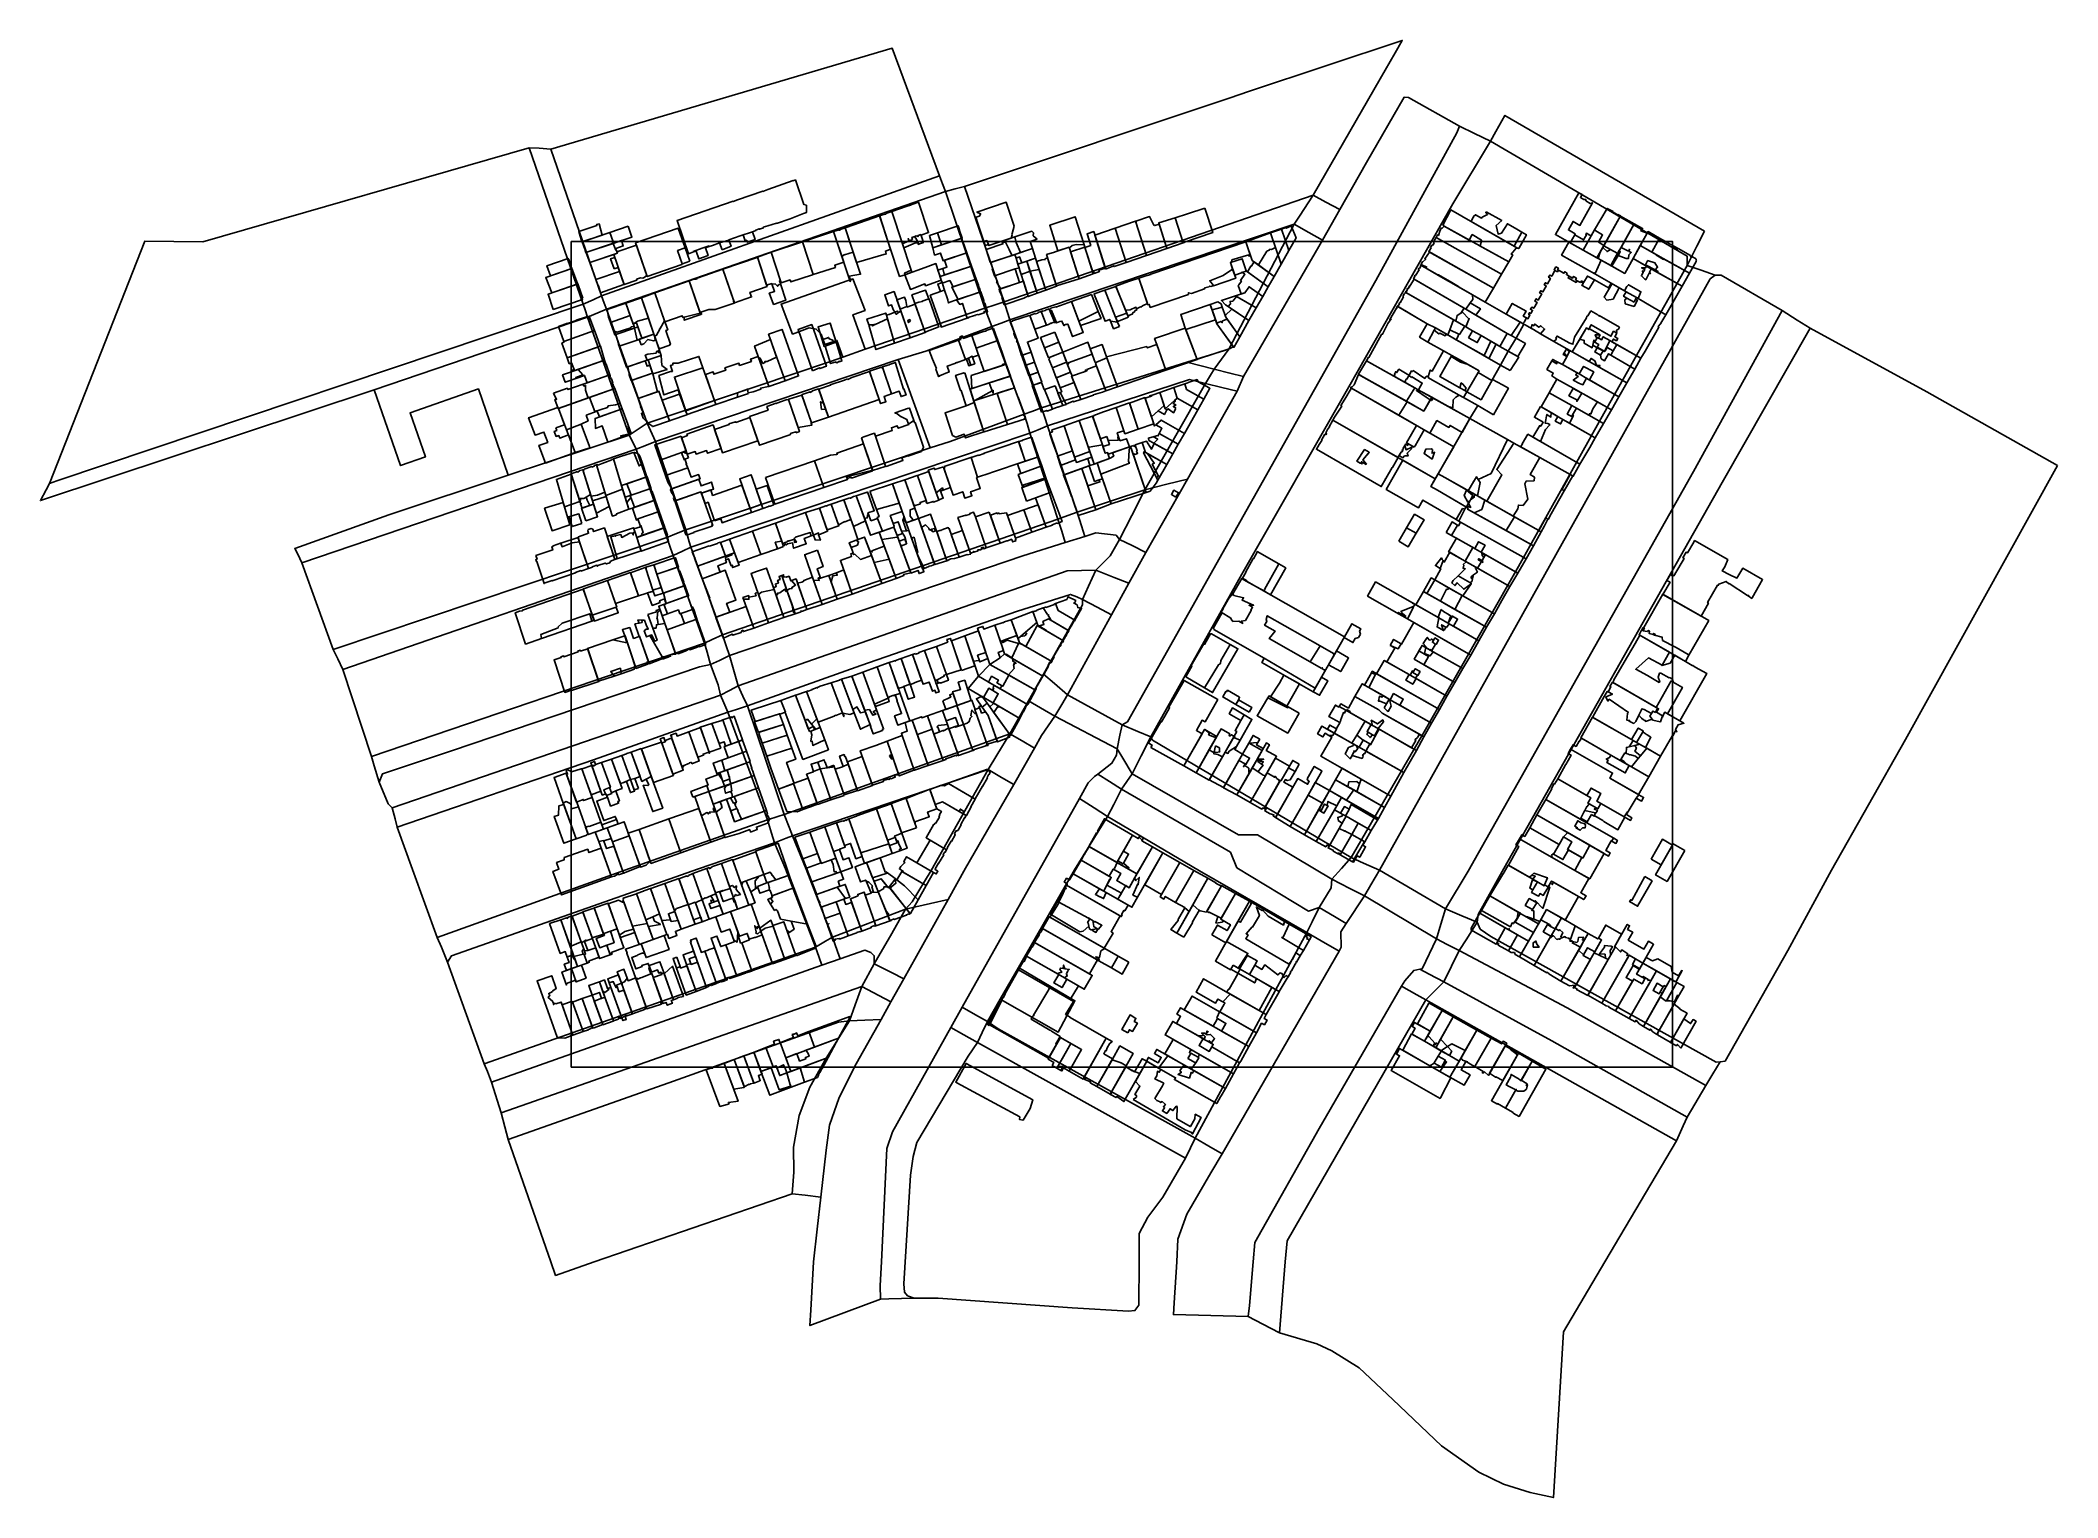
# Model space of a CAD drawing. Header units: metres. Extents: x -192 to 539, y -156 to 372.
import ezdxf

# ---------------------------------------------------------------- set-up
doc = ezdxf.new("R2010")
doc.units = ezdxf.units.M

msp = doc.modelspace()

# ---------------------------------------------------------------- linework, layer by layer
at = {"color": 3}
for points in [[(133.46, 322.74), (116.32, 368.99), (-7.34, 332.49), (11.01, 279.28), (133.46, 322.74)], [(298.5, 367.36), (301.07, 371.83), (245.77, 353.39), (238.38, 350.93), (142.51, 318.96), (156.8, 277.19), (268.82, 315.77), (293.03, 357.86), (298.5, 367.36)], [(-15.26, 332.95), (-133.51, 298.93), (-154.44, 299.15), (-189, 211.37), (-186.33, 212.29), (4.29, 276.33), (-15.26, 332.95)], [(404.27, 290.35), (404.27, 293.73), (333.07, 335.31), (319.35, 312.63), (281.76, 246.39), (242.98, 178.55), (209.96, 119.67), (210.56, 118.47), (282.55, 75.9), (309, 121.46), (343.21, 181.34), (373.04, 234.85), (404.27, 290.35)], [(135.54, 317.16), (12.74, 274.49), (27.47, 233.23), (93.97, 255.58), (98.46, 257.17), (96.24, 263.19), (91.87, 261.74), (90.6, 265.45), (88.78, 267.27), (86.18, 267.79), (80.21, 265.45), (76.05, 276.36), (102.03, 285.46), (106.44, 274.03), (102.03, 272.47), (106.44, 260), (149.83, 274.81), (135.54, 317.16)], [(238.24, 260.07), (261.94, 305.23), (158.87, 270.61), (170.34, 238.81), (222.98, 255.29), (238.24, 260.07)], [(102.03, 272.47), (106.44, 274.03), (102.03, 285.46), (76.05, 276.36), (80.21, 265.45), (86.18, 267.79), (88.78, 267.27), (90.6, 265.45), (91.87, 261.74), (96.24, 263.19), (98.46, 257.17), (106.44, 260), (102.03, 272.47)], [(20.98, 228.87), (5.92, 271.64), (-71.39, 245.27), (-61.8, 217.87), (-52.82, 221.01), (-58.4, 236.97), (-33.62, 245.63), (-22.79, 214.45), (20.98, 228.87)], [(118.39, 256.23), (130.09, 224.27), (137.25, 226.54), (164.15, 236.48), (152.43, 268.18), (128.53, 259.35), (118.39, 256.23)], [(538.51, 217.94), (491.18, 244.6), (448.82, 267.67), (417, 211.77), (337.84, 71.92), (328.63, 55.36), (328.22, 52.49), (329.25, 50.03), (333.15, 47.36), (414.77, 1.82), (416.26, 2.01), (418.05, 2.23), (440.81, 42.23), (456.57, 71.33), (483.42, 118.67), (538.51, 217.94)], [(130.09, 224.27), (118.39, 256.23), (30.59, 226.61), (41.5, 194.65), (130.09, 224.27)], [(222.98, 255.29), (232.95, 252.78), (238.24, 260.07), (222.98, 255.29)], [(207.77, 209.09), (229.83, 247.62), (223.99, 249.09), (172.6, 232.23), (183.32, 201), (207.77, 209.09)], [(176.33, 198.41), (166.2, 229.59), (43.32, 188.28), (54.75, 156.58), (176.33, 198.41)], [(34.66, 191.77), (23.58, 223.76), (-97.55, 182.71), (-86.22, 151.22), (34.66, 191.77)], [(-82.69, 144.05), (-72.37, 112.56), (48.25, 153.62), (36.92, 185.35), (-82.69, 144.05)], [(185.23, 169.32), (183.14, 170.36), (180.85, 171.2), (161.66, 165.14), (104.93, 145.53), (63.84, 130.93), (77.19, 91.5), (158.95, 120.71), (165.65, 132.63), (171.12, 142.36), (185.23, 167.44), (185.23, 169.32)], [(71.11, 89.59), (56.79, 128.53), (8.05, 111.32), (-63.04, 86.95), (-57.51, 71.62), (-48.51, 46.94), (21.12, 72), (71.11, 89.59)], [(121.09, 57.2), (123.55, 59.87), (130.38, 71.27), (151.02, 107.78), (80.11, 83.78), (85.12, 71.68), (94.64, 47.15), (121.09, 57.2)], [(266.49, 48.79), (227.66, 71.13), (194.25, 90.82), (182.32, 71.53), (162.01, 36.1), (182.5, 24.07), (176.47, 12.72), (155.44, 24.64), (150.83, 16.59), (154.72, 13.92), (226.09, -25.67), (266.49, 48.79)], [(88.48, 43.45), (77.61, 71.89), (73.65, 81.28), (46.12, 71.89), (-43.38, 40.38), (-44.82, 38.12), (-31.49, 1.2), (88.48, 43.45)], [(182.5, 24.07), (162.01, 36.1), (155.44, 24.64), (176.47, 12.72), (182.5, 24.07)], [(258.7, -70.5), (256.65, -96.16), (270.07, -100.11), (275.51, -102.69), (285.43, -108.79), (297.65, -120.24), (315.3, -137.12), (328.76, -146.57), (337.73, -150.96), (347.37, -153.91), (355.86, -155.82), (359.49, -95.82), (374.48, -70.5), (400.41, -26.69), (309.56, 24.38), (259.32, -62.8), (258.7, -70.5)], [(-7.37, -70.5), (-5.68, -75.34), (8.35, -70.5), (80.08, -45.78), (80.69, -37.98), (80.49, -28.96), (82.54, -17.47), (86.43, -7.21), (92.38, 3.25), (100.79, 16.79), (96.89, 16.38), (35.37, -5.57), (-22.87, -26.09), (-7.37, -70.5)], [(205.77, -70.5), (205.77, -60.21), (208.92, -54.21), (214.34, -47.06), (222.6, -32.85), (147.14, 9), (143.85, 4.07), (125.23, -27.24), (123.92, -32.26), (122.96, -39.06), (120.46, -78.46), (120.7, -81.44), (121.89, -82.76), (124.25, -83.61), (132.93, -83.61), (181.51, -87.14), (201.93, -88.29), (204.22, -88.09), (205.65, -86.19), (205.77, -70.5)]]:
    msp.add_lwpolyline(points, close=True, dxfattribs=at)
at = {"color": 5}
for points in [[(321.76, 340.78), (303.32, 351.13), (301.82, 351.32), (288.09, 327.61), (278.45, 310.58), (272.16, 299.45), (243.61, 250.1), (241.22, 244.75), (223.25, 212.98), (208.2, 186.37), (202.02, 175.31), (195.74, 163.88), (179.81, 134.89), (199.62, 124.05), (201.5, 125.09), (291.47, 284.91), (320.82, 338.34), (321.76, 340.78)], [(438.75, 274), (416.55, 286.79), (414.48, 286.79), (412.6, 285.47), (292.79, 71.37), (316.74, 57.41), (324.95, 70.99), (406.58, 215.67), (438.75, 274)], [(198.67, 191.14), (197.37, 192.7), (190.1, 193.48), (186.08, 192.22), (178.97, 189.99), (163.6, 185.16), (57.34, 149.05), (60.46, 138.13), (179.7, 179.71), (190.1, 179.97), (195.29, 185.16), (198.67, 191.14)], [(54.05, 134.73), (53.29, 138.51), (50.52, 145.81), (46.49, 145.05), (-43.41, 114.58), (-68.34, 106.27), (-69.6, 103.25), (-66.32, 95.44), (-64.81, 93.93), (54.05, 134.73)], [(87.72, -70.5), (86.76, -88), (86.5, -93.53), (112.09, -83.97), (111.95, -79.05), (112.44, -70.5), (114.32, -29.36), (116.37, -23.42), (137.47, 14.39), (141.58, 21.75), (184.14, 97.36), (187.32, 102.98), (189.61, 105.27), (190.77, 106.1), (195.87, 110.07), (197.54, 112.99), (197.74, 115.28), (175.22, 127.17), (170.42, 120.08), (167.85, 115.6), (160.3, 102.45), (142.89, 72.1), (136.52, 60.71), (120.48, 32.01), (115.84, 23.71), (112.24, 17.29), (103.25, 1.2), (97.1, -10.9), (93.61, -20.95), (92.38, -29.98), (90.43, -46.97), (89.08, -58.65), (87.72, -70.5)], [(275.52, 68.08), (248.63, 84.2), (241.75, 84.2), (203.17, 106.31), (199.41, 100.68), (238.81, 77.87), (241.12, 72.22), (267.08, 56.5), (271, 57.82), (275.31, 65), (275.52, 68.08)], [(219.46, -70.5), (218.5, -85.32), (218.19, -89.57), (245.25, -90.26), (245.73, -86.3), (247.09, -70.5), (247.63, -63.41), (271, -22.18), (300.81, 29.35), (301.97, 31.36), (305.25, 35.05), (307.42, 35.48), (308.33, 35.67), (313.46, 46.54), (287.41, 62.13), (280.81, 52.07), (278.8, 49), (279, 43.46), (278.18, 42.03), (235.78, -31.34), (231.76, -38.21), (223.02, -53.16), (219.73, -62.18), (219.46, -70.5)], [(109.81, 37.5), (109.81, 40.38), (108.58, 41.61), (106.33, 42.43), (97.42, 39.28), (90.79, 36.93), (-28.82, -5.37), (-25.33, -16.45), (105.3, 29.3), (109.81, 37.5)], [(411.08, -6.59), (360.83, 21.51), (321.66, 42.23), (316.12, 30.95), (355.29, 9.61), (404.31, -18.08), (411.08, -6.59)]]:
    msp.add_lwpolyline(points, close=True, dxfattribs=at)
at = {"color": 2}
for points in [[(410.63, 302.69), (338.24, 344.66), (334.99, 338.79), (333.07, 335.31), (404.27, 293.73), (404.27, 290.35), (407.84, 297.28), (410.63, 302.69)], [(333.07, 335.31), (327.2, 338.15), (321.76, 340.78), (320.82, 338.34), (291.47, 284.91), (201.5, 125.09), (199.62, 124.05), (205.33, 121.63), (209.96, 119.67), (242.98, 178.55), (281.76, 246.39), (319.35, 312.63), (333.07, 335.31)], [(-7.34, 332.49), (-11.64, 332.74), (-15.26, 332.95), (4.29, 276.33), (7.94, 277.93), (11.01, 279.28), (-7.34, 332.49)], [(135.54, 317.16), (134.52, 319.89), (133.46, 322.74), (11.01, 279.28), (11.95, 276.68), (12.74, 274.49), (135.54, 317.16)], [(156.8, 277.19), (142.51, 318.96), (139.14, 318.09), (135.54, 317.16), (149.83, 274.81), (153.54, 276.08), (156.8, 277.19)], [(261.94, 305.23), (263.84, 308.14), (268.82, 315.77), (156.8, 277.19), (157.91, 273.68), (158.87, 270.61), (261.94, 305.23)], [(278.45, 310.58), (273.42, 313.29), (268.82, 315.77), (263.84, 308.14), (261.94, 305.23), (267.18, 302.26), (272.16, 299.45), (278.45, 310.58)], [(272.16, 299.45), (267.18, 302.26), (261.94, 305.23), (238.24, 260.07), (232.95, 252.78), (238.61, 251.36), (243.61, 250.1), (272.16, 299.45)], [(414.48, 286.79), (409.34, 288.58), (404.27, 290.35), (373.04, 234.85), (343.21, 181.34), (309, 121.46), (282.55, 75.9), (287.06, 73.91), (292.79, 71.37), (412.6, 285.47), (414.48, 286.79)], [(12.74, 274.49), (11.95, 276.68), (11.01, 279.28), (7.94, 277.93), (4.29, 276.33), (5, 274.31), (5.92, 271.64), (9.65, 273.2), (12.74, 274.49)], [(-71.39, 245.27), (5.92, 271.64), (5, 274.31), (4.29, 276.33), (-186.33, 212.29), (-189, 211.37), (-190.22, 209.11), (-192.32, 205.22), (-71.39, 245.27)], [(27.47, 233.23), (12.74, 274.49), (9.65, 273.2), (5.92, 271.64), (20.98, 228.87), (24.99, 231.57), (27.47, 233.23)], [(152.43, 268.18), (151.17, 271.39), (149.83, 274.81), (106.44, 260), (98.46, 257.17), (93.97, 255.58), (27.47, 233.23), (29.33, 229.28), (30.59, 226.61), (118.39, 256.23), (128.53, 259.35), (152.43, 268.18)], [(158.87, 270.61), (157.91, 273.68), (156.8, 277.19), (153.54, 276.08), (149.83, 274.81), (151.17, 271.39), (152.43, 268.18), (155.82, 269.46), (158.87, 270.61)], [(170.34, 238.81), (158.87, 270.61), (155.82, 269.46), (152.43, 268.18), (164.15, 236.48), (166.86, 237.5), (170.34, 238.81)], [(448.82, 267.67), (444.2, 270.57), (438.75, 274), (406.58, 215.67), (324.95, 70.99), (316.74, 57.41), (322.62, 54.89), (328.22, 52.49), (328.63, 55.36), (337.84, 71.92), (417, 211.77), (448.82, 267.67)], [(232.95, 252.78), (222.98, 255.29), (170.34, 238.81), (171.57, 235.25), (172.6, 232.23), (223.99, 249.09), (229.83, 247.62), (231.63, 250.6), (232.95, 252.78)], [(243.61, 250.1), (238.61, 251.36), (232.95, 252.78), (231.63, 250.6), (229.83, 247.62), (235.66, 246.15), (241.22, 244.75), (243.61, 250.1)], [(241.22, 244.75), (235.66, 246.15), (229.83, 247.62), (207.77, 209.09), (215.78, 211.1), (223.25, 212.98), (241.22, 244.75)], [(166.2, 229.59), (165.16, 233.07), (164.15, 236.48), (137.25, 226.54), (130.09, 224.27), (41.5, 194.65), (42.74, 190.3), (43.32, 188.28), (166.2, 229.59)], [(172.6, 232.23), (171.57, 235.25), (170.34, 238.81), (166.86, 237.5), (164.15, 236.48), (165.16, 233.07), (166.2, 229.59), (169.17, 230.82), (172.6, 232.23)], [(23.58, 223.76), (22.16, 226.54), (20.98, 228.87), (-22.79, 214.45), (-66.07, 200.05), (-100.13, 187.85), (-98.99, 185.76), (-97.55, 182.71), (23.58, 223.76)], [(30.59, 226.61), (29.33, 229.28), (27.47, 233.23), (24.99, 231.57), (20.98, 228.87), (22.16, 226.54), (23.58, 223.76), (27.24, 225.25), (30.59, 226.61)], [(41.5, 194.65), (30.59, 226.61), (27.24, 225.25), (23.58, 223.76), (34.66, 191.77), (38.14, 193.24), (41.5, 194.65)], [(183.32, 201), (172.6, 232.23), (169.17, 230.82), (166.2, 229.59), (176.33, 198.41), (179.91, 199.74), (183.32, 201)], [(208.2, 186.37), (223.25, 212.98), (215.78, 211.1), (207.77, 209.09), (203.06, 199.8), (198.67, 191.14), (203.2, 188.87), (208.2, 186.37)], [(198.67, 191.14), (203.06, 199.8), (207.77, 209.09), (183.32, 201), (184.87, 196.07), (186.08, 192.22), (190.1, 193.48), (197.37, 192.7), (198.67, 191.14)], [(178.97, 189.99), (177.69, 194.09), (176.33, 198.41), (54.75, 156.58), (56.11, 152.62), (57.34, 149.05), (163.6, 185.16), (178.97, 189.99)], [(186.08, 192.22), (184.87, 196.07), (183.32, 201), (179.91, 199.74), (176.33, 198.41), (177.69, 194.09), (178.97, 189.99), (186.08, 192.22)], [(36.92, 185.35), (35.99, 188.01), (34.66, 191.77), (-86.22, 151.22), (-84.56, 147.86), (-82.69, 144.05), (36.92, 185.35)], [(43.32, 188.28), (42.74, 190.3), (41.5, 194.65), (38.14, 193.24), (34.66, 191.77), (35.99, 188.01), (36.92, 185.35), (40.29, 186.9), (43.32, 188.28)], [(208.2, 186.37), (203.2, 188.87), (198.67, 191.14), (195.29, 185.16), (190.1, 179.97), (196.71, 177.38), (202.02, 175.31), (208.2, 186.37)], [(54.75, 156.58), (43.32, 188.28), (40.29, 186.9), (36.92, 185.35), (48.25, 153.62), (51.1, 154.92), (54.75, 156.58)], [(185.23, 169.32), (187.46, 174.21), (190.1, 179.97), (179.7, 179.71), (60.46, 138.13), (62.22, 134.4), (63.84, 130.93), (104.93, 145.53), (161.66, 165.14), (180.85, 171.2), (183.14, 170.36), (185.23, 169.32)], [(202.02, 175.31), (196.71, 177.38), (190.1, 179.97), (187.46, 174.21), (185.23, 169.32), (190.59, 166.54), (195.74, 163.88), (202.02, 175.31)], [(195.74, 163.88), (190.59, 166.54), (185.23, 169.32), (185.23, 167.44), (171.12, 142.36), (175.06, 138.97), (179.81, 134.89), (195.74, 163.88)], [(50.52, 145.81), (49.23, 150.27), (48.25, 153.62), (-72.37, 112.56), (-71.35, 109.15), (-69.6, 103.25), (-68.34, 106.27), (-43.41, 114.58), (46.49, 145.05), (50.52, 145.81)], [(57.34, 149.05), (56.11, 152.62), (54.75, 156.58), (51.1, 154.92), (48.25, 153.62), (49.23, 150.27), (50.52, 145.81), (53.67, 147.3), (57.34, 149.05)], [(60.46, 138.13), (57.34, 149.05), (53.67, 147.3), (50.52, 145.81), (53.29, 138.51), (54.05, 134.73), (57.33, 136.47), (60.46, 138.13)], [(179.81, 134.89), (175.06, 138.97), (171.12, 142.36), (165.65, 132.63), (170.07, 130.11), (175.22, 127.17), (177.72, 131.39), (179.81, 134.89)], [(56.79, 128.53), (55.28, 131.93), (54.05, 134.73), (-64.81, 93.93), (-63.82, 90), (-63.04, 86.95), (8.05, 111.32), (56.79, 128.53)], [(63.84, 130.93), (62.22, 134.4), (60.46, 138.13), (57.33, 136.47), (54.05, 134.73), (55.28, 131.93), (56.79, 128.53), (59.94, 129.6), (63.84, 130.93)], [(175.22, 127.17), (170.07, 130.11), (165.65, 132.63), (158.95, 120.71), (163.35, 118.19), (167.85, 115.6), (170.42, 120.08), (175.22, 127.17)], [(199.62, 124.05), (179.81, 134.89), (177.72, 131.39), (175.22, 127.17), (197.74, 115.28), (198.8, 120.2), (199.62, 124.05)], [(77.19, 91.5), (63.84, 130.93), (59.94, 129.6), (56.79, 128.53), (71.11, 89.59), (74.85, 90.76), (77.19, 91.5)], [(151.02, 107.78), (154.23, 113.01), (158.95, 120.71), (77.19, 91.5), (78.92, 86.94), (80.11, 83.78), (151.02, 107.78)], [(167.85, 115.6), (163.35, 118.19), (158.95, 120.71), (154.23, 113.01), (151.02, 107.78), (155.9, 104.98), (160.3, 102.45), (167.85, 115.6)], [(209.96, 119.67), (205.33, 121.63), (199.62, 124.05), (198.8, 120.2), (197.74, 115.28), (199.8, 111.89), (203.17, 106.31), (206.44, 112.74), (209.96, 119.67)], [(282.55, 75.9), (210.56, 118.47), (209.96, 119.67), (206.44, 112.74), (203.17, 106.31), (241.75, 84.2), (248.63, 84.2), (275.52, 68.08), (279.04, 71.99), (282.55, 75.9)], [(203.17, 106.31), (199.8, 111.89), (197.74, 115.28), (197.54, 112.99), (195.87, 110.07), (190.77, 106.1), (194.96, 103.47), (199.41, 100.68), (203.17, 106.31)], [(160.3, 102.45), (155.9, 104.98), (151.02, 107.78), (130.38, 71.27), (123.55, 59.87), (121.09, 57.2), (130.14, 59.26), (136.52, 60.71), (142.89, 72.1), (160.3, 102.45)], [(199.41, 100.68), (194.96, 103.47), (190.77, 106.1), (189.61, 105.27), (187.32, 102.98), (184.14, 97.36), (189.46, 93.92), (194.25, 90.82), (196.54, 95.19), (199.41, 100.68)], [(194.25, 90.82), (189.46, 93.92), (184.14, 97.36), (141.58, 21.75), (146.41, 19.05), (150.83, 16.59), (155.44, 24.64), (162.01, 36.1), (182.32, 71.53), (194.25, 90.82)], [(271, 57.82), (267.08, 56.5), (241.12, 72.22), (238.81, 77.87), (199.41, 100.68), (196.54, 95.19), (194.25, 90.82), (227.66, 71.13), (266.49, 48.79), (268.45, 52.71), (271, 57.82)], [(73.65, 81.28), (72.59, 84.76), (71.11, 89.59), (21.12, 72), (-48.51, 46.94), (-47.05, 43.45), (-44.82, 38.12), (-43.38, 40.38), (46.12, 71.89), (73.65, 81.28)], [(80.11, 83.78), (78.92, 86.94), (77.19, 91.5), (74.85, 90.76), (71.11, 89.59), (72.59, 84.76), (73.65, 81.28), (77.86, 82.91), (80.11, 83.78)], [(85.12, 71.68), (80.11, 83.78), (77.86, 82.91), (73.65, 81.28), (77.61, 71.89), (88.48, 43.45), (92.16, 45.66), (94.64, 47.15), (85.12, 71.68)], [(292.79, 71.37), (287.06, 73.91), (282.55, 75.9), (279.04, 71.99), (275.52, 68.08), (282.1, 64.78), (287.41, 62.13), (289.68, 66.02), (292.79, 71.37)], [(287.41, 62.13), (282.1, 64.78), (275.52, 68.08), (275.31, 65), (271, 57.82), (276.54, 54.57), (280.81, 52.07), (287.41, 62.13)], [(316.74, 57.41), (292.79, 71.37), (289.68, 66.02), (287.41, 62.13), (313.46, 46.54), (315.05, 51.81), (316.74, 57.41)], [(120.48, 32.01), (136.52, 60.71), (130.14, 59.26), (121.09, 57.2), (116.1, 48.48), (109.81, 37.5), (116.07, 34.28), (120.48, 32.01)], [(109.81, 37.5), (116.1, 48.48), (121.09, 57.2), (94.64, 47.15), (96.48, 41.94), (97.42, 39.28), (106.33, 42.43), (108.58, 41.61), (109.81, 40.38), (109.81, 37.5)], [(280.81, 52.07), (276.54, 54.57), (271, 57.82), (268.45, 52.71), (266.49, 48.79), (271.72, 45.77), (278.18, 42.03), (279, 43.46), (278.8, 49), (280.81, 52.07)], [(328.22, 52.49), (322.62, 54.89), (316.74, 57.41), (315.05, 51.81), (313.46, 46.54), (317.32, 44.51), (321.66, 42.23), (324.43, 46.55), (328.22, 52.49)], [(416.26, 2.01), (414.77, 1.82), (333.15, 47.36), (329.25, 50.03), (328.22, 52.49), (324.43, 46.55), (321.66, 42.23), (360.83, 21.51), (411.08, -6.59), (413.6, -2.4), (416.26, 2.01)], [(97.42, 39.28), (96.48, 41.94), (94.64, 47.15), (92.16, 45.66), (88.48, 43.45), (89.81, 39.71), (90.79, 36.93), (97.42, 39.28)], [(278.18, 42.03), (271.72, 45.77), (266.49, 48.79), (226.09, -25.67), (230.95, -28.52), (235.78, -31.34), (278.18, 42.03)], [(321.66, 42.23), (317.32, 44.51), (313.46, 46.54), (308.33, 35.67), (307.42, 35.48), (310.82, 33.71), (316.12, 30.95), (321.66, 42.23)], [(90.79, 36.93), (89.81, 39.71), (88.48, 43.45), (-31.49, 1.2), (-30.37, -1.54), (-28.82, -5.37), (90.79, 36.93)], [(120.48, 32.01), (116.07, 34.28), (109.81, 37.5), (105.3, 29.3), (111.43, 26.05), (115.84, 23.71), (120.48, 32.01)], [(100.79, 16.79), (102.91, 22.67), (105.3, 29.3), (-25.33, -16.45), (-24.03, -21.57), (-22.87, -26.09), (35.37, -5.57), (96.89, 16.38), (100.79, 16.79)], [(115.84, 23.71), (111.43, 26.05), (105.3, 29.3), (102.91, 22.67), (100.79, 16.79), (106.34, 17.03), (112.24, 17.29), (115.84, 23.71)], [(247.09, -70.5), (245.73, -86.3), (245.25, -90.26), (250.61, -93.03), (256.65, -96.16), (258.7, -70.5), (259.32, -62.8), (309.56, 24.38), (306.32, 26.23), (300.81, 29.35), (271, -22.18), (247.63, -63.41), (247.09, -70.5)], [(316.12, 30.95), (310.82, 33.71), (307.42, 35.48), (305.25, 35.05), (301.97, 31.36), (300.81, 29.35), (306.32, 26.23), (309.56, 24.38), (312.98, 27.81), (316.12, 30.95)], [(404.31, -18.08), (355.29, 9.61), (316.12, 30.95), (312.98, 27.81), (309.56, 24.38), (400.41, -26.69), (402.87, -21.25), (404.31, -18.08)], [(90.43, -46.97), (92.38, -29.98), (93.61, -20.95), (97.1, -10.9), (103.25, 1.2), (112.24, 17.29), (106.34, 17.03), (100.79, 16.79), (92.38, 3.25), (86.43, -7.21), (82.54, -17.47), (80.49, -28.96), (80.69, -37.98), (80.08, -45.78), (84.72, -46.31), (90.43, -46.97)], [(150.83, 16.59), (146.41, 19.05), (141.58, 21.75), (137.47, 14.39), (142.21, 11.75), (147.14, 9), (148.91, 12.65), (150.83, 16.59)], [(226.09, -25.67), (154.72, 13.92), (150.83, 16.59), (148.91, 12.65), (147.14, 9), (222.6, -32.85), (224.38, -29.2), (226.09, -25.67)], [(115.01, -83.88), (124.25, -83.61), (121.89, -82.76), (120.7, -81.44), (120.46, -78.46), (122.96, -39.06), (123.92, -32.26), (125.23, -27.24), (143.85, 4.07), (147.14, 9), (142.21, 11.75), (137.47, 14.39), (116.37, -23.42), (114.32, -29.36), (112.44, -70.5), (111.95, -79.05), (112.09, -83.97), (115.01, -83.88)]]:
    msp.add_lwpolyline(points, close=True, dxfattribs=at)
for points in [[(61.17, 301.09), (65.65, 302.47), (65.62, 302.53), (66.93, 303), (66.87, 303.16), (68.15, 303.62), (68.21, 303.44), (69.66, 303.94), (69.59, 304.16), (71.24, 304.72), (74.37, 305.69), (74.39, 305.56), (79.3, 307.25), (84.11, 309.09), (85.25, 309.53), (85.23, 312.12), (84.27, 312.41), (81.23, 321.28), (80.45, 320.97), (80.43, 321.06), (71.19, 317.88), (71.22, 317.78), (69.42, 317.16), (69.37, 317.25), (60.2, 314.12), (60.27, 314.03), (58.68, 313.47), (58.64, 313.56), (38.36, 306.59), (42.48, 294.59), (44.27, 295.22), (44.23, 295.34), (47.44, 296.59), (49.95, 297.41), (50, 297.25), (51.18, 297.59), (53.78, 298.47), (57.16, 299.53), (57.13, 299.62), (61.2, 301.03), (61.17, 301.09)], [(360.32, 299.41), (361.94, 298.5), (363.55, 301.38), (363.77, 301.72), (361.25, 303.19), (362.98, 306.25), (365.43, 304.81), (369.99, 313.03), (369.19, 312.78), (367.59, 313.75), (367.61, 314.19), (366.87, 314.16), (365.6, 314.94), (366.2, 315.97), (365.02, 316.66), (356.57, 301.5), (359.92, 299.62), (360.16, 299.59), (360.32, 299.41)], [(115.72, 296.16), (111.75, 308.19), (111.67, 308.12), (111.63, 308.25), (99.56, 304.06), (99.59, 303.97), (99.28, 303.97), (103.41, 291.44), (114.11, 294.53), (113.84, 295.53), (115.41, 296.16), (115.72, 296.16)], [(113.98, 309.12), (114.03, 308.94), (112.75, 308.69), (111.7, 308.34), (118.95, 286.34), (120.95, 286.97), (120.77, 287.56), (123.16, 288.66), (116.14, 309.88), (113.98, 309.12)], [(124.44, 300.78), (125.03, 301), (125.65, 300.81), (125.64, 301.19), (126.63, 301.5), (126.71, 301.34), (129.46, 302.25), (125.82, 313.28), (123.38, 312.41), (123.4, 312.38), (122.97, 312.19), (122.52, 312.09), (121.67, 311.81), (116.14, 309.88), (120, 298.19), (122.34, 299.19), (122.07, 300.03), (122.11, 300.06), (122.38, 299.22), (123.63, 299.75), (123.41, 300.47), (124.44, 300.78)], [(159.6, 301.69), (159.81, 301.84), (160.48, 304.56), (157.59, 313.22), (146.95, 309.66), (148.28, 309.06), (147.86, 308.22), (146.53, 307.78), (147.3, 305.5), (149.48, 298.97), (150.63, 299.34), (151.15, 297.94), (151.3, 297.53), (159.42, 300.25), (159.7, 301.41), (159.6, 301.69)], [(180.41, 296.91), (180.48, 296.66), (181.45, 297.5), (182.95, 297.91), (185.79, 297.81), (182.56, 307.97), (173.34, 304.91), (176.3, 295.59), (180.41, 296.91)], [(215.8, 296.44), (212.99, 305.28), (211.42, 304.78), (211.22, 305.03), (211.11, 304.91), (209.55, 308.03), (204.6, 306.34), (204.69, 306.09), (204.57, 306.03), (208.43, 293.91), (215.77, 296.41), (215.8, 296.44)], [(215.8, 296.44), (221.7, 298.47), (218.8, 307.59), (212.85, 305.72), (215.8, 296.44)], [(229.59, 311.06), (223.25, 308.97), (223.24, 309.03), (218.8, 307.59), (221.7, 298.47), (222.24, 298.66), (222.22, 298.75), (232.39, 302.25), (229.59, 311.06)], [(329.85, 299.53), (329.25, 297.5), (328.71, 297.62), (339.63, 291.59), (341.1, 294.12), (340.59, 294.41), (342.33, 296.59), (342.48, 296.5), (342.62, 296.75), (318.63, 310.41), (315.8, 304.94), (316.12, 304.81), (316.02, 304.62), (325.34, 299.5), (326.45, 301.53), (329.75, 299.53), (329.85, 299.53)], [(331.43, 309.72), (331.24, 309.47), (331.97, 308.81), (330.03, 307.81), (329.8, 307.47), (327.63, 308.69), (326.91, 308.06), (326.92, 307.78), (326.8, 307.81), (325.98, 306.22), (341.62, 297.34), (344.41, 302.41), (342.01, 303.81), (339.17, 305.41), (337.02, 302.03), (335.77, 301.69), (335.15, 304.75), (337.09, 306.56), (331.43, 309.72)], [(380.15, 308.25), (379.2, 308.78), (379.11, 308.62), (378.04, 309.28), (377.38, 309.69), (377.43, 309.81), (375.81, 310.75), (375.78, 310.66), (375.28, 310.97), (370.78, 303.19), (371.26, 302.91), (371.23, 302.88), (373.67, 301.38), (372.23, 298.78), (372.38, 298.66), (374.12, 297.56), (380.15, 308.25)], [(379.02, 294.56), (385.14, 305.41), (380.18, 308.19), (380.15, 308.25), (374.06, 297.47), (376.47, 296.16), (378.98, 294.75), (378.88, 294.56), (379.02, 294.56)], [(10.11, 305.38), (9.17, 305.16), (9.3, 304.78), (2.71, 302.59), (3.9, 298.91), (11.16, 301.31), (10.11, 305.38)], [(5.23, 296.31), (5.09, 295.75), (5.35, 295), (14.95, 298.22), (15.07, 299.22), (14.02, 302.28), (3.97, 298.91), (4.92, 296.22), (5.23, 296.31)], [(20.68, 304.5), (14.02, 302.28), (15.07, 299.22), (14.95, 298.22), (21.98, 300.56), (20.68, 304.5)], [(40, 290.84), (40.16, 290.91), (38.51, 295.69), (41.28, 296.66), (38.8, 303.81), (23.33, 298.47), (27.54, 286.28), (40.06, 290.62), (40, 290.84)], [(65.65, 302.47), (61.17, 301.09), (61.2, 301.03), (62.28, 301.41), (63, 299.28), (63.57, 299.44), (63.8, 298.75), (66.6, 299.72), (65.65, 302.47)], [(83.77, 298.88), (87.67, 287), (95.72, 289.62), (95.47, 290.41), (98.74, 291.47), (95.08, 302.59), (83.77, 298.88)], [(99.05, 294.28), (99.06, 294.19), (102.18, 295.19), (99.28, 303.97), (97.83, 303.5), (97.14, 303.06), (97.09, 303.25), (95.08, 302.59), (98.03, 293.62), (99.05, 294.28)], [(125.69, 298.72), (124.86, 300.09), (124.92, 300.31), (124.77, 300.25), (124.44, 300.78), (123.41, 300.47), (123.63, 299.75), (122.38, 299.22), (122.11, 300.06), (122.07, 300.03), (122.34, 299.19), (120, 298.19), (120.48, 296.75), (124.7, 298.53), (125.69, 298.5), (125.69, 298.72)], [(124.86, 300.09), (125.69, 298.72), (125.69, 298.5), (125.7, 297.97), (126.19, 298.12), (127.62, 298.59), (126.79, 301.12), (126.71, 301.34), (126.63, 301.5), (125.64, 301.19), (125.65, 300.81), (125.03, 301), (124.44, 300.78), (124.77, 300.25), (124.92, 300.31), (124.86, 300.09)], [(130.98, 296.69), (134.14, 297.75), (132.67, 302.19), (129.8, 301.22), (130.98, 296.69)], [(143.28, 294.94), (141.9, 299.06), (141.78, 299), (141.63, 299.88), (141.52, 300.22), (130.98, 296.69), (131.66, 294.09), (133.8, 294.81), (134.72, 292.06), (143.28, 294.94)], [(141.59, 300.25), (140.73, 302.97), (140.56, 303.03), (140.65, 303.19), (140.18, 304.69), (132.67, 302.19), (134.14, 297.75), (141.59, 300.25)], [(157.31, 298.81), (158.64, 296.09), (158.64, 295.94), (158.71, 295.97), (159.69, 293.97), (162.75, 294.97), (161.17, 298.62), (160.71, 300.69), (156.06, 299.12), (156.28, 298.47), (157.31, 298.81)], [(168.75, 299.81), (167.37, 301.06), (167.48, 302.09), (166.83, 302.72), (160.71, 300.69), (161.17, 298.62), (162.75, 294.97), (167.1, 296.44), (166.29, 299), (168.75, 299.81)], [(189.29, 288.09), (189.47, 287.44), (191.38, 288.12), (191.2, 288.66), (193.52, 289.34), (189.3, 302.59), (186.88, 301.81), (188.24, 297.56), (186.09, 296.88), (188.92, 287.97), (189.29, 288.09)], [(193.61, 289.03), (196.56, 290.25), (196.68, 289.94), (201.02, 291.41), (197.08, 303.81), (189.7, 301.31), (193.61, 289.03)], [(201.02, 291.41), (208.43, 293.91), (204.48, 306.31), (197.08, 303.81), (201.02, 291.41)], [(246.66, 292.16), (248.95, 290.5), (252.04, 295.47), (252.91, 295.84), (253.11, 296.19), (253.65, 296.16), (255.18, 296.81), (253.32, 302.19), (244.35, 298.94), (246.66, 292.16)], [(257.23, 290.84), (260.02, 295.72), (257.34, 303.5), (253.32, 302.19), (257.23, 290.84)], [(260.72, 304.56), (259.02, 303.81), (258.94, 304.03), (257.34, 303.5), (260.02, 295.72), (262.62, 300.28), (260.83, 304.69), (260.69, 304.62), (260.72, 304.56)], [(312.3, 298.62), (312.62, 298.44), (312.03, 297.5), (311.77, 297.66), (311.29, 296.78), (311.49, 296.66), (310.65, 295.34), (334.09, 282.06), (337.02, 287.12), (313.3, 300.41), (312.3, 298.62)], [(315.28, 304), (314.82, 303.16), (314.15, 301.22), (313.84, 301.41), (313.3, 300.41), (337.02, 287.12), (339.63, 291.59), (316.2, 304.53), (315.59, 303.81), (315.28, 304)], [(344.41, 302.41), (341.62, 297.34), (342.62, 296.75), (343.28, 296.41), (346.06, 301.44), (344.41, 302.41)], [(369.54, 301.03), (368.78, 301.44), (368.67, 301.31), (368.62, 301.53), (367.79, 301.97), (367.58, 301.59), (367.79, 301.47), (366.75, 299.59), (363.55, 301.38), (361.94, 298.5), (366.59, 295.91), (369.54, 301.03)], [(371.26, 302.91), (370.78, 303.19), (366.59, 295.91), (371.59, 293.09), (374.12, 297.56), (372.38, 298.66), (372.23, 298.78), (373.67, 301.38), (371.23, 302.88), (371.26, 302.91)], [(379.25, 293.88), (377.16, 290.28), (376.73, 290.5), (376.62, 290.28), (381.68, 287.47), (389.8, 302), (387.55, 302.84), (388.12, 303.72), (385.14, 305.41), (380.33, 296.88), (383.05, 295.53), (383.42, 296.22), (383.31, 295.41), (384.02, 295.06), (383.16, 294.16), (382.98, 292.81), (382.16, 292.81), (379.25, 293.88)], [(391.44, 295.19), (394.27, 300.25), (390.13, 302.59), (387.3, 297.53), (391.44, 295.19)], [(401.03, 296.41), (400.66, 296.28), (399.16, 297.09), (399.44, 297.31), (394.27, 300.25), (391.44, 295.19), (405.13, 287.53), (407.53, 291.72), (407.6, 291.97), (407.62, 292.12), (407.6, 292.31), (407.54, 292.5), (407.39, 292.75), (407.27, 292.88), (407.12, 292.97), (406.23, 293.47), (405.96, 293.34), (405.56, 293.56), (405.48, 293.91), (401.03, 296.41)], [(-0.88, 292.5), (-1, 292.47), (-1.12, 292.88), (-8.8, 290.22), (-7.53, 286.56), (0.2, 289.22), (-0.12, 290.22), (-0.38, 290.16), (-0.59, 290.91), (-0.38, 290.97), (-0.88, 292.5)], [(0, 0), (399, 0), (399, 299), (0, 299)], [(16.34, 295.94), (16.18, 295.81), (15.24, 298.31), (5.64, 295.12), (5.4, 294.91), (6.78, 291.44), (16.73, 294.78), (16.34, 295.94)], [(15.52, 289.06), (14.29, 292.75), (15.77, 293.25), (15.41, 294.34), (6.78, 291.44), (8.9, 285.28), (17.53, 288.16), (17.05, 289.56), (15.52, 289.06)], [(16.18, 295.81), (16.34, 295.94), (16.16, 296.47), (18.88, 297.38), (18.24, 299.31), (15.24, 298.31), (16.18, 295.81)], [(19.16, 283.44), (23.79, 285), (23.7, 285.34), (25.07, 285.88), (25.93, 285.75), (26.45, 285.91), (27.4, 286.72), (23.61, 297.66), (16.58, 295.22), (16.73, 294.78), (15.41, 294.34), (19.16, 283.44)], [(42.92, 291.91), (41.28, 296.66), (38.51, 295.69), (40.16, 290.91), (40.35, 290.94), (42.92, 291.91)], [(50.02, 297.22), (50, 297.25), (49.95, 297.41), (47.44, 296.59), (44.23, 295.34), (44.27, 295.22), (45.26, 295.56), (46.23, 292.72), (49.58, 293.88), (48.59, 296.72), (50.02, 297.22)], [(54.63, 296), (57.93, 297.28), (57.16, 299.53), (53.78, 298.47), (54.63, 296)], [(54.96, 288.97), (59.18, 276.78), (65.32, 278.91), (64.73, 280.59), (70.94, 282.75), (67.46, 293.34), (67.34, 293.25), (54.96, 288.97)], [(74.07, 283.56), (74.78, 282.78), (75.27, 283.38), (75.91, 283.31), (75.45, 284.72), (75.8, 284.81), (72.41, 295.12), (67.46, 293.34), (70.8, 283.16), (72.7, 283.78), (72.73, 283.72), (74.07, 283.56)], [(87.35, 286.94), (87.57, 286.97), (87.67, 287), (83.77, 298.88), (72.41, 295.12), (76.06, 284.03), (79.32, 285.09), (79.57, 284.34), (87.37, 286.91), (87.35, 286.94)], [(101.27, 284.62), (100.7, 286.44), (104.84, 287.12), (102.18, 295.19), (99.06, 294.19), (99.05, 294.28), (98.03, 293.62), (101.03, 284.53), (101.27, 284.62)], [(135.73, 287.03), (145, 290.12), (143.28, 294.94), (135.29, 292.28), (136.13, 289.75), (134.62, 289.22), (135.09, 287.16), (135.73, 287.03)], [(151.15, 297.94), (150.63, 299.34), (149.48, 298.97), (149.95, 297.56), (151.15, 297.94)], [(158.64, 296.09), (157.31, 298.81), (156.28, 298.47), (156.39, 298.12), (150.31, 296.09), (151.79, 291.56), (151.84, 291.34), (159.69, 293.97), (158.71, 295.97), (158.64, 295.94), (158.64, 296.09)], [(161.86, 290.78), (161.14, 293), (160.77, 294.31), (152.01, 291.41), (152.7, 289.16), (152.55, 289.12), (153.4, 286.56), (160.86, 289.06), (162.27, 289.5), (161.86, 290.78)], [(160.77, 294.31), (161.14, 293), (162.46, 293.44), (163.2, 291.25), (168.23, 292.94), (167.1, 296.44), (160.77, 294.31)], [(169.52, 288.88), (168.23, 292.94), (165.08, 291.88), (166.2, 288.31), (169.52, 288.88)], [(171.79, 292.5), (170.44, 292.34), (168.58, 291.78), (171.91, 281.34), (175.83, 282.81), (172.57, 293.06), (171.7, 292.78), (171.79, 292.5)], [(180.41, 296.91), (175.29, 295.25), (175.14, 295.16), (175.1, 295.19), (172.19, 294.28), (175.8, 282.91), (184.03, 285.53), (180.41, 296.91)], [(181.45, 297.5), (180.48, 296.66), (180.92, 295.28), (186.07, 296.94), (185.79, 297.81), (182.95, 297.91), (181.45, 297.5)], [(180.92, 295.28), (184.03, 285.53), (189.13, 287.31), (186.07, 296.94), (180.92, 295.28)], [(231.34, 284.78), (236.18, 286.75), (239.62, 289), (238.82, 291.38), (239.2, 291.5), (239.34, 292.34), (245.47, 294.16), (245.58, 293.66), (246.09, 293.84), (244.35, 298.94), (209.93, 287.22), (209.95, 287.06), (208.6, 286.69), (208.53, 286.75), (205.66, 285.78), (208.94, 276.12), (209.41, 276.19), (209.78, 275.12), (223.62, 279.84), (223.59, 280.47), (224.72, 280.22), (229.45, 281.81), (229.59, 282.28), (231.03, 282.53), (231.26, 282.84), (231.77, 282.72), (232.67, 283.06), (231.34, 284.78)], [(242.83, 287.75), (244.6, 288.28), (244.52, 288.34), (243.02, 292.78), (238.82, 291.38), (240.36, 286.84), (242.8, 287.66), (242.83, 287.75)], [(248.95, 290.5), (254.67, 286.38), (257.23, 290.84), (255.18, 296.81), (253.65, 296.16), (253.11, 296.19), (252.91, 295.84), (252.04, 295.47), (248.95, 290.5)], [(309.95, 289.72), (309.52, 289.41), (314.18, 286.75), (314.19, 286.97), (319.02, 284.12), (321.46, 282.72), (321.4, 282.62), (331.16, 277.03), (334.09, 282.06), (310.95, 295.16), (309.22, 292.78), (309.57, 292.59), (308.53, 291.69), (308.46, 291.72), (307.87, 290.66), (309.95, 289.72)], [(370.55, 287.62), (370.91, 287.44), (373.08, 292.28), (361.44, 298.78), (358.8, 294.06), (370.82, 287.25), (370.55, 287.62)], [(388.41, 287.88), (388.02, 288.34), (388.55, 288.19), (388.91, 288.88), (387.77, 289.47), (389.23, 289.5), (389.54, 290.09), (384.69, 292.84), (381.68, 287.47), (373.08, 292.28), (370.91, 287.44), (370.55, 287.62), (370.82, 287.25), (376.77, 283.88), (381.59, 281.09), (382.48, 282.72), (383, 283.34), (387.54, 280.81), (386.48, 278.38), (396.57, 272.5), (402.45, 282.78), (391.3, 289.09), (390.67, 287.84), (390.95, 287.41), (390.52, 287.56), (389.3, 285.16), (388.92, 285.38), (387.72, 286.53), (388.41, 287.88)], [(371.59, 293.09), (372, 292.88), (372.74, 295.12), (371.59, 293.09)], [(375.3, 295.34), (373.71, 296.84), (372.74, 295.12), (372, 292.88), (376.62, 290.28), (379.02, 294.56), (378.88, 294.56), (378.98, 294.75), (376.47, 296.16), (375.3, 295.34)], [(374.06, 297.47), (373.71, 296.84), (375.3, 295.34), (376.47, 296.16), (374.06, 297.47)], [(377.16, 290.28), (379.25, 293.88), (378.98, 294), (378.24, 293.16), (376.73, 290.5), (377.16, 290.28)], [(379.25, 293.88), (380.06, 295.28), (379.66, 295.69), (378.24, 293.16), (378.98, 294), (379.25, 293.88)], [(383.16, 294.16), (384.02, 295.06), (383.31, 295.41), (383.42, 296.22), (383.05, 295.53), (380.33, 296.88), (379.66, 295.69), (380.06, 295.28), (379.25, 293.88), (382.16, 292.81), (382.98, 292.81), (383.16, 294.16)], [(393.59, 287.81), (402.45, 282.78), (405.13, 287.53), (395.76, 292.78), (395.69, 292.53), (392.9, 294.19), (393.04, 294.31), (387.3, 297.53), (384.69, 292.84), (389.12, 290.34), (389.23, 290.59), (389.88, 292.06), (389.93, 292.09), (392.59, 291.25), (393.6, 289.75), (392.71, 288.69), (393.73, 288.09), (393.59, 287.81)], [(395.76, 292.78), (393.04, 294.31), (392.9, 294.19), (395.69, 292.53), (395.76, 292.78)], [(401.03, 296.41), (399.44, 297.31), (399.16, 297.09), (400.66, 296.28), (401.03, 296.41)], [(2.26, 283.56), (2.17, 283.78), (2.3, 283.81), (0.2, 289.22), (-9.25, 285.97), (-7.08, 280.38), (2.26, 283.56)], [(9.86, 282.94), (10.65, 280.41), (19.06, 283.41), (18.98, 283.66), (19.07, 283.69), (17.53, 288.16), (8.9, 285.28), (9.72, 282.91), (9.86, 282.94)], [(58.98, 276.72), (58.74, 277.38), (58.95, 277.44), (54.96, 288.97), (45.66, 285.75), (45.34, 285.38), (44.48, 285.34), (42.68, 284.72), (46.9, 272.53), (47.22, 272.66), (46.95, 273.41), (49.88, 274.41), (52.1, 274.34), (58.98, 276.72)], [(123.41, 287.88), (123.16, 288.66), (120.77, 287.56), (120.95, 286.97), (123.41, 287.88)], [(134.03, 285.06), (132.1, 291.03), (128.22, 289.59), (120.91, 286.97), (122.88, 281.66), (128.17, 283.62), (128.41, 282.97), (134.03, 285.06)], [(133.62, 286.34), (135.73, 287.03), (135.09, 287.16), (134.62, 289.22), (132.88, 288.66), (133.62, 286.34)], [(138.42, 282.62), (146.65, 285.38), (145, 290.12), (133.62, 286.34), (134.03, 285.06), (134.36, 284.16), (134.45, 283.88), (137.16, 284.84), (138.42, 282.62)], [(148.31, 280.75), (147.88, 282.06), (147.56, 282.12), (147.84, 282.22), (147.51, 283.22), (146.72, 285.38), (137.84, 282.44), (140.15, 278), (148.31, 280.75)], [(153.48, 286.44), (154.4, 284.5), (154.13, 284.41), (154.32, 283.88), (155.59, 281.84), (162.42, 284.16), (160.86, 289.06), (153.4, 286.56), (153.48, 286.44)], [(166.23, 288.22), (165.08, 291.88), (161.86, 290.78), (163.04, 287.09), (166.23, 288.22)], [(168.77, 280.25), (166.23, 288.22), (163.04, 287.09), (165.59, 279.06), (168.77, 280.25)], [(171.91, 281.34), (169.52, 288.88), (166.2, 288.31), (168.77, 280.25), (171.91, 281.34)], [(200.83, 274.16), (202.55, 274.22), (204.57, 275.19), (204.77, 274.59), (206.3, 275.31), (206.4, 275.25), (207.01, 275.66), (208.81, 276.5), (205.66, 285.78), (201.84, 284.47), (197.34, 282.78), (200.83, 274.16)], [(236.18, 286.75), (231.34, 284.78), (232.67, 283.06), (232.75, 282.94), (240.76, 285.69), (239.62, 289), (236.18, 286.75)], [(244.6, 288.28), (242.83, 287.75), (242.8, 287.66), (243.15, 287.78), (244.08, 287.12), (242.46, 284.88), (242.78, 284.66), (241.81, 283.31), (241.66, 283.03), (242.69, 280), (244.06, 280.47), (245.6, 282.62), (250.52, 279.09), (252.51, 282.62), (244.6, 288.28)], [(247.35, 291.66), (247.19, 291.28), (246.33, 289.97), (246.16, 290.09), (244.98, 288.03), (252.51, 282.62), (254.67, 286.38), (247.35, 291.66)], [(322.27, 273.06), (323.51, 274.81), (305.38, 285.38), (303.37, 282.09), (303.75, 282.91), (303.2, 281.94), (303.01, 282.06), (302.82, 281.72), (303.01, 281.62), (302.54, 280.81), (302.35, 280.91), (302.27, 280.78), (302.48, 280.66), (302.41, 280.53), (320.33, 270.25), (320.58, 270.59), (320.92, 272.25), (322.27, 273.06)], [(326.59, 278), (326.56, 279.66), (307.77, 290.41), (307.67, 290.19), (307.83, 290.09), (307.32, 289.22), (307.11, 289.34), (306.96, 289.09), (306.95, 289), (306.98, 288.91), (307.02, 288.88), (307.15, 288.78), (305.87, 286.69), (305.64, 286.72), (305.49, 286.44), (305.67, 286.34), (305.2, 285.5), (324.08, 274.5), (325.72, 276.78), (326.59, 278)], [(309.52, 289.41), (309.95, 289.72), (307.87, 290.66), (307.73, 290.41), (309.52, 289.41)], [(321.46, 282.72), (319.02, 284.12), (314.19, 286.97), (314.18, 286.75), (321.4, 282.62), (321.46, 282.72)], [(394.03, 268.09), (393.84, 268.19), (394.66, 269.16), (395.14, 270), (395.16, 270.06), (396.57, 272.5), (385.92, 278.69), (385.6, 278.09), (386.27, 277.72), (385.04, 275.5), (381.85, 276.47), (381.74, 277.88), (382.45, 278.53), (381.27, 279.19), (382.18, 280.75), (379.65, 282.22), (377.45, 278.12), (375.23, 277.81), (374.19, 278.88), (376.98, 283.53), (376.67, 283.72), (375.77, 282.25), (370.69, 285.09), (368.63, 281.72), (366.2, 283.03), (366.12, 283.12), (366.64, 283.78), (365.86, 284.59), (365.59, 284.16), (364.45, 284.81), (364.06, 284.16), (361.15, 285.81), (361.52, 286.47), (360.52, 287.03), (360.79, 287.53), (359.94, 288.03), (359.67, 287.5), (357.69, 288.62), (357.27, 288.03), (356.4, 288.53), (355.24, 286.41), (354.59, 286.84), (354.11, 286.03), (354.77, 285.62), (353.67, 283.66), (352.95, 284.09), (352.52, 283.38), (353.25, 282.88), (352.05, 280.75), (351.26, 281.16), (350.84, 280.44), (351.63, 280.03), (350.37, 277.78), (349.61, 278.25), (349.14, 277.38), (349.89, 276.94), (348.69, 274.81), (347.99, 275.19), (347.49, 274.5), (348.26, 274.06), (347.64, 272.94), (347.14, 273.22), (346.83, 272.66), (347.32, 272.38), (346.58, 271.03), (346.09, 271.31), (345.22, 269.78), (344.72, 269.31), (347.91, 267.53), (347.95, 267.59), (347.73, 267.72), (348.16, 268.94), (348.59, 268.44), (349.1, 269.12), (350.6, 267.94), (351.22, 268.5), (352.66, 267.28), (351.16, 265.62), (355.99, 262.81), (356.05, 262.88), (356.95, 263.69), (356.66, 263.94), (357.14, 264.78), (361.57, 262.34), (361.39, 262.25), (362.9, 261.81), (363.52, 264.31), (367.88, 271.38), (367.97, 271.91), (368.27, 272.03), (369.42, 273.88), (371.95, 272.44), (372.37, 271.94), (372.44, 272.16), (379.76, 267.97), (379.41, 267.31), (378.67, 266.84), (378.82, 266.16), (378.7, 265.91), (378.81, 265.84), (378.05, 264.53), (379.12, 263.91), (378.64, 263.09), (377.59, 263.69), (377.02, 262.72), (387.52, 256.72), (389.02, 259.31), (389.05, 259.34), (393.87, 267.78), (394.03, 268.09)], [(357.69, 288.62), (357.35, 288.81), (357.64, 289.31), (356.75, 289.81), (356.1, 288.78), (356.43, 288.59), (356.4, 288.53), (357.27, 288.03), (357.69, 288.62)], [(364.45, 284.81), (363.84, 285.16), (364.17, 285.69), (363.13, 286.34), (362.79, 285.75), (361.52, 286.47), (361.15, 285.81), (364.06, 284.16), (364.45, 284.81)], [(365.95, 284.75), (365.86, 284.59), (366.64, 283.78), (366.12, 283.12), (366.2, 283.03), (368.63, 281.72), (370.69, 285.09), (368.14, 286.5), (366.89, 284.25), (365.95, 284.75)], [(388.02, 288.34), (388.41, 287.88), (387.72, 286.53), (388.92, 285.38), (389.3, 285.16), (390.52, 287.56), (390.95, 287.41), (390.67, 287.84), (391.3, 289.09), (389.54, 290.09), (389.23, 289.5), (387.77, 289.47), (388.91, 288.88), (388.55, 288.19), (388.02, 288.34)], [(389.12, 290.34), (392.51, 288.44), (392.71, 288.69), (389.23, 290.59), (389.12, 290.34)], [(389.93, 292.09), (389.88, 292.06), (389.23, 290.59), (392.71, 288.69), (393.6, 289.75), (392.59, 291.25), (389.93, 292.09)], [(392.51, 288.44), (393.59, 287.81), (393.73, 288.09), (392.71, 288.69), (392.51, 288.44)], [(-6.48, 274.38), (4.14, 278.06), (4.02, 278.41), (2.2, 283.22), (2.49, 283.28), (2.38, 283.62), (-8.39, 279.91), (-6.48, 274.38)], [(4.2, 278.47), (2.49, 283.28), (2.2, 283.22), (4.02, 278.41), (4.2, 278.47)], [(23.97, 270.16), (27.98, 271.28), (25.42, 278.66), (19.83, 276.72), (22.47, 269.12), (22.57, 269.16), (23.97, 270.16)], [(32.11, 267.25), (32.03, 267.47), (32.27, 267.5), (33.76, 270.25), (30.25, 280.41), (25.42, 278.66), (30.22, 264.78), (30.95, 265.09), (32.11, 267.25)], [(40.38, 271.47), (40.92, 271.62), (46.71, 273.06), (42.68, 284.72), (30.3, 280.44), (30.25, 280.41), (33.88, 269.94), (40.16, 272.09), (40.38, 271.47)], [(74.78, 282.78), (74.07, 283.56), (72.73, 283.72), (73.65, 280.91), (71.74, 280.28), (72.07, 279.47), (73.31, 276.25), (77.74, 277.72), (75.91, 283.31), (75.27, 283.38), (74.78, 282.78)], [(118.23, 273.81), (118.46, 273.12), (119.43, 273.84), (116.96, 280.84), (113.58, 279.66), (114.98, 275.66), (116.07, 276.03), (116.65, 274.38), (117.29, 273.41), (118.23, 273.81)], [(119.17, 274.53), (121.62, 275.44), (121.19, 277.69), (120.78, 278.84), (118, 277.88), (119.17, 274.53)], [(124.51, 276.56), (125.93, 277.03), (127.23, 277.25), (127.15, 277.44), (129.6, 278.28), (128.34, 281.41), (123.41, 279.69), (124.51, 276.56)], [(129.66, 278.09), (129.6, 278.28), (127.15, 277.44), (127.23, 277.25), (125.93, 277.03), (124.51, 276.56), (128.19, 266.09), (128.48, 266.22), (128.43, 266.34), (133.13, 268.09), (129.66, 278.09)], [(136.46, 277.84), (135.16, 281.72), (135.09, 281.66), (135.16, 281.44), (133.77, 280.91), (130.08, 279.56), (134.02, 268.38), (133.93, 268.34), (134.04, 268.03), (143.5, 271.19), (141.7, 276.56), (140.75, 276.25), (139.61, 277.84), (136.85, 276.91), (136.72, 276.72), (136.4, 277.66), (136.46, 277.84)], [(135.09, 281.66), (135.16, 281.72), (134.36, 284.16), (132.82, 283.59), (133.77, 280.91), (135.16, 281.44), (135.09, 281.66)], [(141.7, 276.56), (143.5, 271.19), (143.95, 271.34), (143.87, 271.53), (146.16, 272.25), (146.45, 272.22), (146.59, 272.41), (147.29, 272.62), (147.41, 272.47), (149.61, 273.16), (149.59, 273.69), (150.55, 273.47), (150.87, 273.56), (149.8, 276.72), (149.51, 276.66), (149.48, 277.62), (148.41, 280.78), (139.61, 277.84), (140.75, 276.25), (141.7, 276.56)], [(165.56, 279.19), (163.83, 284.62), (162.42, 284.16), (155.06, 281.69), (155.22, 281.19), (156.27, 278.78), (156.02, 278.72), (156.86, 276.09), (164.3, 278.56), (164.28, 278.75), (165.56, 279.19)], [(190.95, 273.62), (188.47, 279.78), (181.2, 277.31), (183.95, 270.19), (190.95, 273.62)], [(193.27, 281.38), (189.45, 280.06), (189.63, 279.66), (189.57, 279.62), (193.43, 270.12), (195.1, 270.81), (195.37, 270.16), (197.95, 269.84), (193.27, 281.38)], [(201.28, 273.06), (197.35, 282.75), (193.27, 281.38), (197.24, 271.59), (201.28, 273.06)], [(238.84, 276.41), (238.68, 277.28), (239.66, 277.41), (241.02, 279.09), (240.65, 279.31), (235.57, 277.59), (237.07, 276.06), (238.05, 275.41), (238.84, 276.41)], [(238.68, 277.28), (238.84, 276.41), (238.05, 275.41), (245.55, 270.38), (248.2, 275.03), (241.02, 279.09), (239.66, 277.41), (238.68, 277.28)], [(248.2, 275.03), (250.52, 279.09), (245.6, 282.62), (244.06, 280.47), (240.65, 279.31), (248.2, 275.03)], [(302.38, 280.56), (301.9, 280.12), (301.42, 279.31), (301.4, 279.22), (301.41, 279.09), (301.44, 279.03), (301.52, 278.94), (300.34, 276.84), (300.28, 276.88), (300.19, 276.91), (300.09, 276.88), (300.02, 276.81), (299.86, 276.56), (300.03, 276.47), (299.58, 275.66), (299.41, 275.75), (299.28, 275.56), (310.12, 269.25), (313.09, 267.72), (317.56, 265.19), (318.27, 267.06), (319.63, 270.66), (302.38, 280.56)], [(326.56, 279.66), (326.59, 278), (325.72, 276.78), (329.4, 274.66), (327.67, 272.38), (339.14, 265.69), (340.59, 264.94), (343.84, 269.81), (338.71, 272.69), (331.16, 277.03), (326.56, 279.66)], [(375.23, 277.81), (377.45, 278.12), (379.65, 282.22), (376.77, 283.88), (376.67, 283.72), (376.98, 283.53), (374.19, 278.88), (375.23, 277.81)], [(381.59, 281.09), (382.18, 280.75), (385.92, 278.69), (386.48, 278.38), (387.54, 280.81), (383, 283.34), (382.48, 282.72), (381.59, 281.09)], [(385.06, 277.09), (382.45, 278.53), (381.74, 277.88), (381.85, 276.47), (385.04, 275.5), (386.27, 277.72), (385.6, 278.09), (385.06, 277.09)], [(7.16, 270.25), (6.25, 271.12), (5.59, 271.78), (1.74, 270.47), (1.78, 270.38), (-1.36, 269.31), (-1.39, 269.38), (-4.65, 268.22), (-2.73, 262.78), (8.43, 266.72), (7.16, 270.25)], [(7.16, 270.25), (6.53, 271.97), (6.25, 271.12), (7.16, 270.25)], [(13.52, 271.59), (14.19, 269.72), (21.39, 272.22), (19.83, 276.72), (13.43, 274.53), (13.22, 274.41), (13.06, 274.38), (13.52, 271.59)], [(21.55, 267.97), (21.66, 268.06), (22.77, 268.25), (21.39, 272.22), (14.19, 269.72), (15.58, 265.88), (16.2, 266.41), (16.24, 266.03), (21.62, 267.72), (21.55, 267.97)], [(27.98, 271.28), (23.97, 270.16), (22.57, 269.16), (23.68, 269.53), (25.62, 263.94), (29.99, 265.44), (27.98, 271.28)], [(40.92, 271.62), (40.98, 270.47), (46.9, 272.53), (46.71, 273.06), (40.92, 271.62)], [(107.77, 268.81), (109.08, 268.88), (109.62, 268.91), (110.16, 268.91), (114.57, 271.06), (114.2, 272.34), (113.95, 273.06), (107.11, 270.88), (107.77, 268.81)], [(109.08, 268.88), (107.77, 268.81), (107.92, 268.34), (110.39, 259.88), (117.15, 262.22), (114.57, 271.06), (110.16, 268.91), (109.62, 268.91), (109.68, 268.69), (109.2, 268.44), (109.08, 268.88)], [(117.29, 273.41), (115.2, 272.53), (115.03, 272.62), (114.2, 272.34), (117.15, 262.22), (122.83, 264.16), (119.43, 273.84), (118.46, 273.12), (117.8, 272.62), (117.29, 273.41)], [(117.29, 273.41), (117.8, 272.62), (118.46, 273.12), (118.23, 273.81), (117.29, 273.41)], [(122.83, 264.16), (128.19, 266.09), (124.59, 276.31), (121.65, 275.28), (121.62, 275.44), (119.17, 274.53), (122.83, 264.16)], [(122.95, 270.31), (122.66, 270.72), (121.93, 270.44), (122.22, 269.62), (122.95, 270.31)], [(166.2, 272.19), (165.94, 272.09), (165.9, 272.19), (159.87, 270.25), (159.88, 270.16), (158.99, 269.88), (160.55, 265.81), (160.39, 265.75), (160.4, 265.72), (160.97, 264.06), (161.33, 263.72), (161.57, 262.91), (161.38, 262.88), (161.52, 262.5), (161.68, 262.53), (162.63, 259.28), (163.17, 257.75), (166.58, 258.97), (165.28, 262.59), (169.12, 263.97), (166.2, 272.19)], [(166.41, 272.34), (166.43, 272.28), (166.2, 272.22), (167.96, 267.25), (172.23, 268.72), (170.2, 273.62), (169.05, 273.25), (169.12, 273.09), (168.15, 272.81), (168.09, 272.94), (166.41, 272.34)], [(172.23, 268.72), (172.88, 268.94), (173.73, 269.47), (173.8, 269.28), (175.09, 269.88), (173.17, 274.53), (173.02, 274.47), (172.98, 274.59), (171.77, 274.19), (171.82, 274.06), (170.84, 273.72), (170.79, 273.84), (170.2, 273.62), (172.23, 268.72)], [(179.49, 269.03), (179.47, 268.91), (179.89, 269.09), (181.62, 264.59), (185.53, 266.09), (181.2, 277.31), (177.27, 275.88), (177.13, 275.81), (176.84, 275.66), (175.62, 275.28), (175.58, 275.38), (173.69, 274.81), (173.74, 274.66), (173.2, 274.47), (173.5, 273.75), (174.01, 274.03), (175.78, 269.69), (175.87, 269.5), (177.07, 270), (177.8, 270.19), (178.52, 268.53), (178.73, 268.59), (178.67, 268.78), (179.49, 269.03)], [(174.01, 274.03), (173.5, 273.75), (175.22, 269.56), (175.78, 269.69), (174.01, 274.03)], [(184.56, 268.62), (191.95, 271.16), (190.95, 273.62), (183.95, 270.19), (184.56, 268.62)], [(201.88, 271.59), (201.28, 273.06), (197.24, 271.59), (197.89, 270), (201.88, 271.59)], [(204.05, 273.94), (204.91, 274.22), (204.77, 274.59), (204.57, 275.19), (202.55, 274.22), (200.83, 274.16), (201.66, 272.12), (203.25, 272.66), (203.55, 273.31), (204.16, 273.56), (204.05, 273.94)], [(222.48, 267.66), (222.68, 267.16), (233.44, 270.62), (231.54, 276.22), (220.8, 272.56), (222.48, 267.66)], [(239.09, 260.34), (238.97, 260.56), (239.88, 260.88), (233.91, 269.22), (233.44, 270.62), (222.68, 267.16), (226.79, 256.31), (226.9, 256.34), (239.09, 260.34)], [(232.2, 274.28), (235.88, 275.25), (235.48, 276.41), (234.27, 277.12), (231.54, 276.22), (232.2, 274.28)], [(237.62, 270.91), (237.1, 271.62), (235.88, 275.25), (232.2, 274.28), (233.84, 269.44), (235.39, 270.03), (235.49, 270.03), (235.88, 269.59), (235.98, 270.25), (237.62, 270.91)], [(237.62, 270.91), (235.98, 270.25), (235.88, 269.59), (235.49, 270.03), (235.39, 270.03), (233.84, 269.44), (233.91, 269.22), (240.04, 260.66), (242.21, 264.47), (237.62, 270.91)], [(242.21, 264.47), (245.55, 270.38), (239.36, 274.53), (236.89, 272.25), (237.1, 271.62), (242.21, 264.47)], [(293.68, 265.53), (289.58, 258.06), (289.44, 257.81), (288.99, 257), (288.85, 257.06), (288.15, 255.78), (298.05, 250.22), (298.49, 250.81), (298.22, 251), (298.7, 251.88), (298.95, 251.47), (299.87, 252.72), (303.42, 250.62), (303.52, 250.53), (303.23, 250), (303.62, 250.47), (303.54, 250.56), (304.39, 252.12), (304.7, 251.88), (305.02, 252.25), (309.29, 249.44), (309.54, 249.88), (309.66, 249.81), (309.63, 249.97), (310.03, 250.19), (310.41, 250), (311.23, 252.47), (311.91, 252.09), (316, 259.41), (310.33, 262.59), (307.33, 264.38), (310.12, 269.25), (299.32, 275.53), (299.03, 275.03), (299.11, 274.75), (298.93, 274.84), (296.57, 270.81), (297.02, 270.94), (295.89, 269.28), (295.8, 269.31), (294.09, 265.66), (293.97, 265.47), (293.95, 265.38), (293.68, 265.53)], [(318.27, 267.06), (321.59, 265.5), (321.86, 265.38), (323.69, 268.31), (319.63, 270.66), (318.27, 267.06)], [(322.9, 273.41), (322.27, 273.06), (320.92, 272.25), (320.58, 270.59), (320.33, 270.25), (324.1, 268.06), (325.37, 271.09), (325.24, 270.97), (322.9, 273.41)], [(322.27, 273.06), (322.9, 273.41), (325.24, 270.97), (325.37, 271.09), (324.1, 268.06), (326.57, 266.66), (329.67, 264.94), (336.43, 260.97), (339.14, 265.69), (323.51, 274.81), (322.27, 273.06)], [(329.4, 274.66), (325.72, 276.78), (324.08, 274.5), (327.67, 272.38), (329.4, 274.66)], [(345.22, 269.78), (346.09, 271.31), (344.9, 272), (345.95, 273.78), (340.91, 276.56), (338.71, 272.69), (344.72, 269.31), (345.22, 269.78)], [(362.57, 259), (367.78, 267.69), (368.69, 267.12), (368.89, 267.38), (368.77, 267.47), (369.57, 268.84), (376.65, 264.72), (377.65, 266.5), (378.7, 265.91), (378.82, 266.16), (378.67, 266.84), (379.41, 267.31), (379.76, 267.97), (372.44, 272.16), (372.37, 271.94), (371.95, 272.44), (369.42, 273.88), (368.27, 272.03), (367.97, 271.91), (367.88, 271.38), (363.52, 264.31), (362.9, 261.81), (361.39, 262.25), (361.57, 262.34), (357.14, 264.78), (356.66, 263.94), (356.95, 263.69), (356.05, 262.88), (355.99, 262.81), (362.57, 259)], [(10.47, 261.09), (8.51, 266.5), (8.45, 266.5), (8.43, 266.72), (-2.73, 262.78), (-2.63, 262.5), (-3.38, 262.22), (-1.48, 256.84), (10.47, 261.09)], [(21.66, 268.06), (21.55, 267.97), (21.62, 267.72), (16.24, 266.03), (16.2, 266.41), (15.58, 265.88), (15.83, 265.19), (22.97, 267.66), (22.77, 268.25), (21.66, 268.06)], [(17.25, 261.59), (17.13, 261.56), (17.32, 261.06), (23.87, 263.31), (22.87, 267.62), (16.17, 265.31), (17.25, 261.59)], [(27.73, 263.5), (26.27, 261.91), (25.36, 261.59), (24.6, 263.56), (17.32, 261.06), (20.05, 253.44), (27.52, 256.03), (26.81, 257.84), (27.78, 258.19), (30.73, 258.62), (31.02, 259.25), (31.51, 259.41), (31.68, 258.75), (32.28, 258.84), (30.41, 264.25), (30.25, 264.12), (30.49, 263.25), (29.84, 263.03), (27.73, 263.5)], [(23.87, 263.31), (25.62, 263.94), (24.18, 268.09), (22.87, 267.62), (23.87, 263.31)], [(26.27, 261.91), (27.73, 263.5), (29.84, 263.03), (30.49, 263.25), (30.25, 264.12), (30.41, 264.25), (29.99, 265.44), (24.6, 263.56), (25.36, 261.59), (26.27, 261.91)], [(30.22, 264.78), (31.83, 260.12), (35.74, 261.5), (35.67, 261.72), (36.02, 261.84), (34.29, 266.81), (34.95, 267.03), (33.98, 269.72), (33.98, 269.84), (33.94, 269.94), (33.89, 269.94), (33.76, 270.25), (32.27, 267.5), (32.03, 267.47), (32.11, 267.25), (30.95, 265.09), (30.22, 264.78)], [(74.42, 257.12), (72.21, 263.53), (66.45, 261.12), (67.77, 257.34), (67.98, 256.75), (68.3, 256.84), (69.39, 254.78), (70.2, 255.16), (70.16, 255.59), (70.98, 255.53), (74.42, 257.12)], [(77.49, 248.56), (82.38, 250.31), (76.41, 267.19), (71.53, 265.44), (77.49, 248.56)], [(87.47, 252.19), (89.98, 253.28), (90.07, 253), (92.45, 253.81), (87.12, 268.94), (82.18, 267.19), (87.47, 252.19)], [(95.98, 262.5), (93.82, 269.44), (89.43, 268.06), (90.89, 263.38), (93.24, 264.25), (93.36, 263.88), (94.87, 263.12), (95.02, 262.66), (94.95, 262.16), (95.98, 262.5)], [(92.02, 261.16), (94.95, 262.16), (95.02, 262.66), (94.87, 263.12), (93.36, 263.88), (93.24, 264.25), (90.89, 263.38), (91.62, 261.03), (92.02, 261.16)], [(109.08, 268.88), (109.2, 268.44), (109.68, 268.69), (109.62, 268.91), (109.08, 268.88)], [(132.29, 253.06), (132.09, 252.81), (133.05, 250.06), (133.53, 250.22), (133.45, 250.41), (136.97, 251.75), (136.21, 253.88), (138.94, 254.88), (139.55, 255.22), (139.61, 255.09), (142.81, 256.22), (140.32, 263.28), (129.73, 259.53), (130.84, 256.38), (132.29, 253.06)], [(143.02, 256.28), (143, 256.34), (143.88, 256.78), (145.3, 257.47), (145.42, 257.12), (147.55, 257.88), (145.08, 264.91), (142.05, 263.88), (141.73, 264.81), (140.8, 264.47), (141.12, 263.56), (140.32, 263.28), (142.81, 256.22), (143.02, 256.28)], [(154.59, 263.19), (154.34, 263.88), (154.21, 264.16), (153.01, 267.56), (152.59, 267.41), (152.54, 267.53), (150.39, 266.78), (150.41, 266.69), (149.7, 266.44), (149.67, 266.53), (145.08, 264.91), (146.66, 260.41), (154.59, 263.19)], [(157.45, 254.88), (156.14, 258.75), (154.59, 263.19), (146.66, 260.41), (149.63, 251.97), (156.3, 254.16), (156.2, 254.47), (157.45, 254.88)], [(175.18, 266.22), (170.02, 264.19), (171.46, 260.53), (176.62, 262.56), (175.18, 266.22)], [(198.6, 268.25), (197.95, 269.84), (195.37, 270.16), (196.49, 267.38), (198.6, 268.25)], [(226.79, 256.31), (222.48, 267.66), (211.36, 263.84), (212.12, 261.66), (212.2, 261.69), (215.4, 252.38), (226.79, 256.31)], [(316.6, 264.84), (314.69, 265.75), (314.34, 265.56), (312.63, 266.88), (310.33, 262.59), (316, 259.41), (319.06, 257.75), (328.88, 252.16), (328.52, 251.53), (333.49, 248.62), (336.66, 254.28), (317.15, 265.41), (316.6, 264.84)], [(314.69, 265.75), (316.6, 264.84), (317.15, 265.41), (313.09, 267.72), (312.63, 266.88), (314.34, 265.56), (314.69, 265.75)], [(321.12, 264.19), (321.59, 265.5), (318.27, 267.06), (317.56, 265.19), (320.64, 263.44), (321.12, 264.19)], [(325.11, 264.12), (326.57, 266.66), (323.69, 268.31), (321.86, 265.38), (321.59, 265.5), (321.12, 264.19), (320.64, 263.44), (330.7, 257.69), (333.21, 262.88), (329.67, 264.94), (328.26, 262.38), (325.11, 264.12)], [(339.46, 259.25), (342.93, 257.31), (345.7, 262.06), (342.29, 264.03), (339.46, 259.25)], [(345.14, 269.09), (343.84, 269.81), (340.59, 264.94), (342.29, 264.03), (345.14, 269.09)], [(347.73, 267.72), (347.95, 267.59), (347.91, 267.53), (348.64, 267.12), (351.16, 265.62), (352.66, 267.28), (351.22, 268.5), (350.6, 267.94), (349.1, 269.12), (348.59, 268.44), (348.16, 268.94), (347.73, 267.72)], [(370.06, 261.41), (369.88, 260.53), (367.02, 262.16), (367, 263.19), (365.37, 263.66), (362.57, 259), (368.77, 255.5), (369.48, 256.69), (370.88, 255.84), (371.44, 254.28), (372.73, 254.09), (372.19, 253.56), (382.42, 247.78), (385.3, 252.81), (375.81, 258.34), (374.35, 255.81), (373.19, 256.53), (372.9, 257.84), (370.83, 259), (371.55, 260.22), (371.38, 260.69), (370.06, 261.41)], [(369.88, 260.53), (370.06, 261.41), (370.48, 263.28), (370.81, 262.66), (371.52, 263.88), (370.91, 265.16), (372.76, 265.16), (368.89, 267.38), (368.69, 267.12), (367.78, 267.69), (365.37, 263.66), (367, 263.19), (367.02, 262.16), (369.88, 260.53)], [(370.06, 261.41), (371.38, 260.69), (371.55, 260.22), (371.71, 260.53), (373.81, 259.41), (373.85, 259.47), (371.73, 260.72), (372.28, 261.66), (370.73, 262.53), (370.81, 262.66), (370.48, 263.28), (370.06, 261.41)], [(374.43, 259.41), (376.3, 263.12), (373.91, 264.5), (373.3, 263.41), (371.76, 264.28), (370.73, 262.53), (372.28, 261.66), (371.73, 260.72), (374.41, 259.16), (374.54, 259.38), (374.43, 259.41)], [(370.91, 265.16), (371.52, 263.88), (371.76, 264.28), (372.17, 264.06), (372.76, 265.16), (370.91, 265.16)], [(376.3, 263.12), (374.43, 259.41), (374.54, 259.38), (375.27, 260.62), (377.44, 259.38), (378.87, 261.66), (376.3, 263.12)], [(0.13, 255.03), (1.11, 252.66), (0.09, 252.41), (0.27, 251.91), (12.09, 256.06), (10.55, 261.09), (-1.48, 256.84), (-0.73, 254.72), (0.13, 255.03)], [(1.73, 249.41), (4.82, 250.5), (5.76, 247.88), (14.02, 250.78), (12.62, 254.59), (12.55, 254.62), (12.11, 256), (12.09, 256.06), (2.48, 252.66), (4.22, 250.72), (1.63, 249.75), (1.73, 249.41)], [(32.64, 257.78), (32.28, 258.84), (31.68, 258.75), (31.51, 259.41), (31.02, 259.25), (30.73, 258.62), (27.78, 258.19), (26.81, 257.84), (27.52, 256.03), (32.64, 257.78)], [(32.85, 254.12), (32.55, 257.78), (27.82, 256.12), (29.59, 251.03), (34.72, 252.66), (32.85, 254.12)], [(41.58, 237.69), (37.36, 249.91), (47.73, 253.31), (46.28, 257.41), (38.8, 255), (36.77, 254.91), (36.81, 254.34), (35.93, 254.06), (36.66, 251.94), (35.96, 251.88), (31.79, 250.44), (33.59, 243.47), (38.77, 245.25), (41.46, 237.66), (41.58, 237.69)], [(65.9, 244.56), (68.73, 245.53), (68.6, 245.94), (71.48, 246.47), (71.6, 246.5), (67.77, 257.34), (64.98, 256.41), (65.27, 255.56), (61.01, 254.12), (60.73, 254.94), (55.69, 253.22), (55.98, 252.41), (51.71, 250.94), (51.43, 251.78), (48.61, 250.81), (52.44, 239.97), (60.21, 242.62), (60.3, 244.16), (63.83, 245.56), (64.16, 244.16), (65.9, 244.56)], [(74.51, 257.03), (74.42, 257.12), (70.98, 255.53), (70.16, 255.59), (70.2, 255.16), (69.39, 254.78), (68.3, 256.84), (67.98, 256.75), (71.6, 246.5), (77.49, 248.56), (74.51, 257.03)], [(96.04, 255.44), (96.16, 255.09), (96.24, 255.12), (97.16, 255.66), (97.23, 255.47), (98.08, 255.78), (95.98, 262.5), (94.95, 262.16), (92.02, 261.16), (93.96, 254.78), (96.04, 255.44)], [(143, 256.34), (143.02, 256.28), (143.22, 256.34), (144.05, 254), (144.78, 254.25), (143.88, 256.78), (143, 256.34)], [(143.88, 256.78), (144.78, 254.25), (146.22, 254.75), (145.42, 257.12), (145.3, 257.47), (143.88, 256.78)], [(163.4, 257.75), (163.2, 257.66), (164.46, 254.09), (167.87, 255.31), (166.58, 258.97), (163.37, 257.81), (163.4, 257.75)], [(172.89, 256.91), (178.05, 258.94), (176.62, 262.56), (171.46, 260.53), (172.89, 256.91)], [(173.27, 256.53), (173.08, 256.41), (174.31, 253.28), (179.48, 255.31), (178.05, 258.94), (173.1, 256.97), (173.27, 256.53)], [(180.05, 255.12), (188.74, 258.25), (187.17, 262.53), (178.05, 258.94), (179.77, 254.56), (180.22, 254.75), (180.05, 255.12)], [(190.03, 255.16), (190.09, 255.19), (194.1, 256.88), (192.34, 261.66), (188.05, 260.09), (189.85, 255.22), (190.03, 255.16)], [(190.21, 254.84), (189.98, 254.88), (193.66, 244.88), (197.97, 246.34), (194.1, 256.88), (190.09, 255.19), (190.21, 254.84)], [(208.48, 261.03), (193.95, 257.28), (197.97, 246.34), (215.4, 252.38), (212.2, 261.69), (208.66, 260.47), (208.48, 261.03)], [(289.44, 257.81), (289.58, 258.06), (289.5, 258.12), (289.44, 257.81)], [(324.91, 254.41), (322.13, 255.25), (318.81, 257.31), (314.73, 250.12), (321.92, 246.03), (322.45, 247.78), (323.08, 247.38), (323.03, 247.31), (324.19, 245.88), (323.75, 245), (324.43, 244.62), (328.88, 252.16), (324.91, 254.41)], [(322.13, 255.25), (324.91, 254.41), (319.06, 257.75), (318.81, 257.31), (322.13, 255.25)], [(332.44, 256.69), (335.05, 261.78), (333.21, 262.88), (330.7, 257.69), (332.44, 256.69)], [(335.05, 261.78), (332.44, 256.69), (336.66, 254.28), (339.46, 259.25), (336.43, 260.97), (335.05, 261.78)], [(340.12, 252.31), (343.27, 257.12), (339.46, 259.25), (336.66, 254.28), (340.12, 252.31)], [(357.12, 254.72), (356.95, 255.59), (355.62, 256.31), (355.3, 255.78), (357.12, 254.72)], [(361.83, 259.44), (361.65, 259.12), (360.69, 257.38), (360.65, 257.31), (360.73, 257.25), (359.1, 254.41), (365.16, 251.03), (366.77, 253.75), (370.44, 251.75), (368.86, 248.94), (379.57, 242.81), (382.42, 247.78), (362.57, 259), (361.83, 259.44)], [(359.74, 258.66), (359.37, 258.06), (360.65, 257.31), (360.69, 257.38), (359.74, 258.66)], [(360.59, 260), (359.74, 258.66), (360.69, 257.38), (361.65, 259.12), (360.59, 260)], [(360.67, 260.09), (360.59, 260), (361.65, 259.12), (361.83, 259.44), (360.67, 260.09)], [(372.73, 254.09), (371.44, 254.28), (370.88, 255.84), (369.48, 256.69), (368.77, 255.5), (372.19, 253.56), (372.73, 254.09)], [(370.83, 259), (372.9, 257.84), (373.81, 259.41), (371.71, 260.53), (371.55, 260.22), (370.83, 259)], [(377.44, 259.38), (376.6, 257.88), (385.3, 252.81), (387.52, 256.72), (378.87, 261.66), (377.44, 259.38)], [(1.63, 249.75), (4.22, 250.72), (2.48, 252.66), (-3.1, 250.69), (-2.16, 248.03), (1.73, 249.41), (1.63, 249.75)], [(14.94, 248.19), (14.56, 249.25), (14.34, 249.34), (14.47, 249.5), (14.42, 249.62), (13.99, 249.5), (14.17, 250.34), (14.02, 250.78), (4.35, 247.38), (4.62, 246.62), (5.18, 246.88), (5.16, 245.12), (6.05, 242.59), (6.29, 242.66), (6.12, 242.38), (15.8, 245.78), (15.69, 246.06), (15.09, 247.25), (15.2, 247.31), (15.05, 247.34), (14.84, 247.78), (15.05, 247.81), (14.94, 248.19)], [(20.98, 251.06), (21.01, 250.72), (21.74, 248.66), (29.48, 251.31), (28.49, 254.19), (27.48, 253.84), (26.82, 255.78), (20.52, 253.59), (20.95, 251.25), (21.05, 251.09), (20.98, 251.06)], [(31.28, 244.59), (29.59, 251.03), (29.48, 251.31), (21.8, 248.66), (24.24, 242.16), (31.28, 244.59)], [(37.36, 249.91), (41.58, 237.69), (51.95, 241.38), (47.73, 253.31), (37.36, 249.91)], [(100.08, 249.22), (98.95, 248.84), (93.86, 247.09), (93.94, 246.94), (89.67, 245.53), (93.16, 235.41), (111.58, 241.75), (108.09, 251.91), (108.05, 251.91), (101.66, 249.75), (100.23, 249.03), (100.08, 249.22)], [(116.09, 243.84), (112.8, 253.47), (112.55, 253.22), (112.45, 253.5), (108.07, 252), (112.08, 240.31), (114.02, 240.97), (113.35, 242.91), (116.09, 243.84)], [(115.32, 254.31), (114.66, 254.25), (112.77, 253.62), (112.79, 253.53), (116.09, 243.84), (118.84, 244.78), (119.51, 242.84), (121.3, 243.47), (120.55, 245.66), (120.4, 245.59), (119.36, 248.72), (117.47, 254.94), (117.55, 254.94), (117.48, 255.09), (117.43, 255.22), (115.27, 254.47), (115.32, 254.31)], [(142.55, 251.41), (142.27, 251.31), (142.21, 251.5), (139.27, 250.53), (141.09, 245), (141.3, 245.06), (143.1, 239.53), (146.04, 240.75), (142.55, 251.41)], [(145.15, 245.75), (159.09, 250.28), (157.56, 254.56), (144.93, 250.44), (145.15, 245.75)], [(152.48, 244.94), (152.81, 245.12), (152.84, 244.03), (152.48, 244.94), (146.28, 241.41), (158.58, 245.47), (158.61, 245.38), (160.59, 246.06), (159.14, 250.12), (158.99, 250.09), (158.95, 250.25), (151.41, 247.78), (152.48, 244.94)], [(157.56, 254.56), (157.45, 254.88), (156.2, 254.47), (156.3, 254.16), (157.56, 254.56)], [(167.87, 255.31), (164.46, 254.09), (165.76, 250.47), (169.16, 251.66), (167.87, 255.31)], [(169.13, 251.66), (165.9, 250.5), (167.12, 246.94), (167.02, 246.91), (167.05, 246.81), (170.45, 248.03), (169.27, 251.38), (169.16, 251.34), (169.13, 251.66)], [(179.48, 255.31), (174.31, 253.28), (175.74, 249.62), (180.91, 251.66), (179.48, 255.31)], [(175.88, 249.5), (175.8, 249.47), (177.17, 246), (182.16, 247.97), (181.25, 250.28), (181.43, 250.34), (180.91, 251.66), (175.8, 249.66), (175.88, 249.5)], [(186.44, 252.5), (186.23, 252.41), (186.38, 252.03), (185.55, 251.72), (185.44, 251.66), (181.58, 250.34), (181.25, 250.28), (184.58, 241.81), (189.16, 243.34), (189.12, 243.47), (192.43, 244.47), (193.64, 244.91), (190.31, 253.94), (186.83, 252.66), (186.95, 252.31), (186.7, 252.12), (186.44, 252.5)], [(223.34, 247.84), (222.27, 247.47), (222.94, 245.47), (229.17, 241.88), (231.41, 245.84), (227.16, 248.16), (226.77, 249.03), (223.48, 247.91), (223.41, 247.81), (223.34, 247.84)], [(283.64, 247.09), (282.84, 246.31), (282.62, 246.34), (282.44, 246.03), (299.84, 236.06), (302.84, 241), (285.24, 250.84), (283.64, 247.09)], [(286.02, 250.53), (285.98, 250.44), (302.6, 241.16), (305.58, 246.03), (288.13, 255.75), (285.28, 250.94), (286.02, 250.53)], [(303.52, 250.53), (303.42, 250.62), (299.87, 252.72), (298.95, 251.47), (298.7, 251.88), (298.22, 251), (298.49, 250.81), (298.05, 250.22), (301.93, 248.06), (302.33, 248.34), (302.09, 248.47), (302.55, 249.12), (302.66, 249.25), (302.78, 249.16), (303.23, 250), (303.52, 250.53)], [(307.18, 245.47), (307.09, 245.5), (308.33, 247.72), (304.6, 249.94), (304.41, 249.78), (303.62, 250.47), (303.23, 250), (302.78, 249.16), (302.66, 249.25), (302.55, 249.12), (302.09, 248.47), (302.33, 248.34), (301.93, 248.06), (306.8, 245.34), (307.18, 245.47)], [(319.55, 241.62), (320.5, 242.69), (321.74, 243.38), (311.24, 249.31), (311.2, 249.25), (310.53, 249.62), (310.68, 249.66), (310.58, 249.69), (310.66, 249.84), (310.41, 250), (310.03, 250.19), (309.63, 249.97), (309.66, 249.81), (309.54, 249.88), (309.29, 249.44), (305.02, 252.25), (304.7, 251.88), (304.39, 252.12), (303.54, 250.56), (303.62, 250.47), (304.41, 249.78), (304.6, 249.94), (308.33, 247.72), (307.09, 245.5), (307.18, 245.47), (306.8, 245.34), (317.68, 239.28), (319.34, 238.81), (319.55, 241.62)], [(334.09, 236.25), (339.52, 245.88), (337.37, 247.16), (333.75, 249.09), (329.61, 241.69), (324.43, 244.62), (323.25, 242.53), (328.42, 239.56), (334.09, 236.25)], [(356.95, 255.59), (357.12, 254.72), (355.3, 255.78), (353.48, 252.66), (355.78, 251.34), (355.27, 250.34), (357.06, 249.19), (362.94, 245.84), (366.59, 243.84), (376.85, 238.09), (379.57, 242.81), (368, 249.44), (368.02, 249.34), (367.83, 249.47), (366.55, 247.12), (365.34, 247.56), (363.03, 248.84), (364.83, 250.16), (363.91, 250.72), (364.42, 251.44), (359.1, 254.41), (356.95, 255.59)], [(366.12, 244.09), (364.28, 241.09), (364.26, 241.62), (361.48, 243.16), (363.05, 245.78), (362.94, 245.84), (357.06, 249.19), (354.27, 244.22), (362.5, 239.56), (364.19, 238.62), (368.62, 236.12), (369.01, 236.72), (369.35, 236.5), (370.15, 238.47), (371.76, 240.94), (366.59, 243.84), (366.12, 244.09)], [(365.34, 247.56), (366.55, 247.12), (367.83, 249.47), (368.02, 249.34), (368, 249.44), (365.16, 251.03), (364.42, 251.44), (363.91, 250.72), (364.83, 250.16), (363.03, 248.84), (365.34, 247.56)], [(-6.41, 244.09), (-5.32, 241.84), (-5.92, 241.81), (-4.76, 238.53), (6.12, 242.38), (6.29, 242.66), (6.05, 242.59), (5.16, 245.12), (5.18, 246.88), (4.62, 246.62), (4.35, 247.38), (-1.18, 245.41), (-1.35, 245.88), (-6.41, 244.09)], [(5.38, 236.12), (9.45, 237.59), (10.2, 235.47), (18.45, 238.41), (17.74, 240.34), (15.99, 239.81), (13.34, 239.44), (13.16, 238.91), (8.53, 237.47), (6.62, 242.56), (-4.6, 238.56), (-1.68, 230.84), (3.55, 232.81), (6.12, 234.03), (5.38, 236.12)], [(15.8, 245.78), (6.62, 242.56), (8.53, 237.47), (13.16, 238.91), (13.34, 239.44), (15.99, 239.81), (17.74, 240.34), (15.8, 245.78)], [(25.85, 237.56), (25.95, 237.47), (25.92, 236.78), (25.42, 236.81), (26.05, 235), (27.05, 234.12), (27.3, 234.22), (27.45, 233.78), (27.55, 233.69), (27.87, 232.97), (28.3, 233.03), (29.54, 231.97), (35.58, 234.06), (31.79, 244.78), (24.24, 242.16), (24.4, 241.78), (25.26, 239.28), (25.11, 239.25), (25.85, 237.56)], [(41.95, 236.25), (39.29, 243.78), (32.91, 241.59), (35.58, 234.06), (36.58, 234.38), (41.92, 236.22), (41.95, 236.25)], [(41.58, 237.69), (41.46, 237.66), (41.98, 236.31), (52.44, 239.97), (51.95, 241.38), (41.58, 237.69)], [(64.2, 243.97), (64.16, 244.16), (63.83, 245.56), (60.3, 244.16), (60.21, 242.62), (64.2, 243.97)], [(74.23, 240.41), (70.88, 239.25), (71.33, 237.94), (64.62, 235.62), (68.16, 225.25), (79.25, 229), (79.66, 229.66), (81.44, 230.09), (81.54, 229.78), (82.7, 230.19), (78.71, 241.84), (78.27, 241.69), (78.25, 241.75), (75.41, 240.78), (75.39, 240.72), (75.27, 240.75), (74.47, 240.47), (74.26, 240.34), (74.23, 240.41)], [(82.18, 231.69), (87.2, 232.5), (86.93, 233.28), (87.03, 233.31), (83.59, 243.38), (78.78, 241.88), (78.71, 241.84), (82.18, 231.69)], [(89.62, 245.69), (87.46, 244.94), (86.67, 244.38), (86.59, 244.62), (83.63, 243.62), (83.65, 243.56), (83.55, 243.53), (87.03, 233.31), (93.16, 235.41), (92.16, 238.31), (90.68, 238.22), (90.32, 241), (91.41, 240.5), (89.62, 245.69)], [(146.28, 241.41), (152.48, 244.94), (151.41, 247.78), (144.48, 245.53), (145.88, 241.25), (146.28, 241.41)], [(146.28, 241.41), (145.88, 241.25), (149.52, 230.09), (149.61, 230.09), (158, 232.75), (154.34, 243.91), (158.61, 245.38), (158.58, 245.47), (146.28, 241.41)], [(152.81, 245.12), (152.48, 244.94), (152.84, 244.03), (152.81, 245.12)], [(164.37, 235.91), (163.94, 235.97), (164.22, 236.31), (161.93, 242.62), (161.83, 242.59), (160.59, 246.06), (154.34, 243.91), (158, 232.75), (164.59, 234.84), (164.14, 235), (164.59, 235.12), (164.46, 235.66), (164.37, 235.91)], [(170.43, 237.16), (172.3, 237.84), (172.4, 237.59), (174.33, 238.28), (171.45, 245.44), (171.29, 245.38), (170.37, 248), (167.05, 246.81), (170.43, 237.16)], [(174.33, 238.28), (174.51, 238.34), (174.48, 238.44), (176.23, 239.06), (176.27, 238.97), (178.13, 239.62), (175.29, 246.69), (171.45, 245.44), (174.33, 238.28)], [(179.27, 240.09), (177.09, 244.38), (176.34, 244.06), (178.13, 239.62), (179.3, 240.03), (179.27, 240.09)], [(177.09, 244.38), (179.27, 240.09), (181.88, 241.19), (181.98, 240.94), (184.58, 241.81), (182.16, 247.97), (177.17, 246), (177.72, 244.62), (177.09, 244.38)], [(211.05, 233.03), (207.83, 242.5), (202.28, 240.47), (205.45, 231.09), (211.05, 233.03)], [(214.8, 239.59), (213.2, 244.34), (210.86, 243.53), (210.41, 243.38), (209.96, 243.22), (209.95, 243.16), (210.34, 243.06), (209.89, 242.91), (209.95, 243.16), (209.82, 243.19), (209.51, 243.06), (209.69, 242.84), (207.9, 242.31), (210.2, 235.5), (214.8, 239.59)], [(218.24, 239.16), (219.02, 238.75), (218.82, 238.5), (218.96, 238.31), (218.2, 236.97), (216.26, 238.44), (216.02, 238.03), (215.81, 238.16), (215.76, 238.12), (215.82, 238.06), (214.88, 236.41), (212.64, 237.69), (210.2, 235.5), (211.33, 232.16), (213.68, 234.34), (222.16, 229.53), (227.01, 238.06), (219.55, 242.28), (218.54, 241.41), (218.88, 241.22), (218.03, 240.38), (219.06, 239.81), (218.15, 239.28), (218.24, 239.16)], [(219.55, 242.28), (218.26, 246.09), (213.2, 244.34), (215.2, 238.44), (219.55, 242.28)], [(219.02, 238.75), (218.24, 239.16), (218.15, 239.28), (219.06, 239.81), (218.03, 240.38), (218.88, 241.22), (218.54, 241.41), (215.2, 238.44), (215.76, 238.12), (215.81, 238.16), (216.02, 238.03), (216.26, 238.44), (218.2, 236.97), (218.96, 238.31), (218.82, 238.5), (219.02, 238.75)], [(219.55, 242.28), (227.01, 238.06), (229.17, 241.88), (222.94, 245.47), (222.27, 247.47), (218.26, 246.09), (219.55, 242.28)], [(303.09, 225.16), (303.13, 225.84), (302.66, 226.12), (306.29, 232.38), (282.49, 246), (282.41, 245.81), (282.53, 245.75), (280.33, 241.94), (280.23, 241.97), (278.88, 239.56), (279.14, 239.41), (276.55, 235.41), (275.9, 234.25), (299.49, 220.78), (299.82, 221.34), (300.64, 222.78), (301.25, 223.09), (300.95, 223.34), (301.03, 223.47), (301.3, 223.38), (301.45, 224.19), (302.02, 225.19), (302.27, 225.62), (303.09, 225.16)], [(302.84, 241), (299.84, 236.06), (311.05, 229.66), (313.64, 234.16), (317.98, 231.66), (318.38, 232.38), (322.72, 229.88), (325.59, 234.88), (312.38, 242.22), (311.61, 241.38), (311.16, 241.59), (308.89, 237.62), (302.84, 241)], [(308.89, 237.62), (311.23, 241.72), (309.75, 242.66), (306.19, 245.09), (306.57, 245.47), (305.58, 246.03), (302.6, 241.16), (308.89, 237.62)], [(311.23, 241.72), (311.73, 242.59), (306.57, 245.47), (306.19, 245.09), (309.75, 242.66), (311.23, 241.72)], [(311.61, 241.38), (312.38, 242.22), (311.73, 242.59), (311.16, 241.59), (311.61, 241.38)], [(320.5, 242.69), (319.55, 241.62), (319.34, 238.81), (317.68, 239.28), (325.59, 234.88), (328.42, 239.56), (323.25, 242.53), (321.74, 243.38), (320.5, 242.69)], [(323.03, 247.31), (323.08, 247.38), (322.45, 247.78), (321.92, 246.03), (323.75, 245), (324.19, 245.88), (323.03, 247.31)], [(359.3, 234.59), (361.62, 233.28), (363.07, 236.03), (362.77, 236.19), (362.46, 235.62), (360.82, 236.53), (362.5, 239.56), (354.27, 244.22), (351.41, 239.16), (359.3, 234.59)], [(364.28, 241.09), (366.12, 244.09), (363.05, 245.78), (361.48, 243.16), (364.26, 241.62), (364.28, 241.09)], [(-5.58, 231.53), (-2.38, 232.66), (-4.6, 238.56), (-4.76, 238.53), (-4.89, 238.91), (-15.46, 235.16), (-13.09, 228.88), (-9.89, 230), (-8.48, 226.28), (-11.7, 225.16), (-9.28, 218.75), (1.44, 222.56), (-0.98, 228.94), (-4.18, 227.81), (-4.53, 228.75), (-5.48, 228.41), (-6.17, 230.25), (-5.23, 230.59), (-5.58, 231.53)], [(13.28, 226.34), (18.62, 228.22), (17.86, 228.62), (21.15, 229.31), (20.49, 232.81), (18.45, 238.41), (8.65, 234.94), (8.79, 231.34), (11.25, 232.22), (13.28, 226.34)], [(67.61, 226.84), (64.76, 235.25), (59.58, 233.5), (59.51, 233.72), (57.16, 232.94), (57.23, 232.75), (51.93, 230.97), (54.79, 222.53), (67.61, 226.84)], [(91.41, 240.5), (90.32, 241), (90.68, 238.22), (92.16, 238.31), (91.41, 240.5)], [(124.55, 233.5), (124.34, 233.44), (124.09, 234.16), (122.21, 232.84), (122.27, 232.72), (118.47, 231.38), (118.13, 232.31), (115.98, 231.56), (116.31, 230.62), (110.22, 228.47), (113.91, 217.66), (114.02, 217.69), (114.06, 217.59), (120.15, 219.72), (119.82, 220.62), (121.98, 221.38), (122.01, 221.31), (126.89, 223), (127.63, 224.56), (124.55, 233.5)], [(122.23, 238.53), (122.2, 238.62), (117.33, 237), (117.39, 236.78), (117.66, 236.91), (119.57, 235.53), (119.62, 235.53), (121.6, 234.59), (122.21, 232.84), (124.09, 234.16), (122.57, 238.66), (122.23, 238.53)], [(149.52, 230.09), (146.04, 240.75), (143.1, 239.53), (135.42, 236.97), (138.08, 228.81), (139.32, 228.19), (142.37, 229.19), (142.81, 227.88), (149.44, 230.06), (149.52, 230.09)], [(187.86, 223), (184.07, 234.16), (178.55, 232.25), (182.39, 220.94), (187.86, 223)], [(187.39, 224.34), (187.59, 224.56), (192.43, 225.38), (188.89, 235.81), (184.07, 234.16), (187.39, 224.34)], [(194.02, 228.34), (194.52, 226.91), (198.11, 227.03), (198.02, 228.22), (198.3, 228.31), (197.83, 229.69), (200.22, 230.5), (197.37, 238.88), (192.89, 237.34), (189.33, 235.97), (189.33, 235.81), (188.93, 235.69), (191.7, 227.56), (194.02, 228.34)], [(202.24, 240.56), (201.98, 240.47), (201.9, 240.44), (197.37, 238.88), (200.58, 229.41), (205.45, 231.09), (202.24, 240.56)], [(213.68, 234.34), (211.84, 232.62), (214, 231.41), (213.05, 229.53), (219.94, 225.62), (222.16, 229.53), (213.68, 234.34)], [(273.38, 229), (273.04, 229.19), (271.84, 227.03), (271.98, 226.97), (270.98, 225.53), (269.98, 223.75), (293.47, 210.28), (294.98, 212.94), (295.02, 213.28), (295.16, 213.19), (297.44, 217.19), (297.49, 217.22), (299.55, 220.75), (275.9, 234.25), (274.59, 231.94), (274.66, 231.88), (274.05, 230.97), (273.34, 229.72), (273.66, 229.41), (273.38, 229)], [(333.24, 214.94), (339.2, 227.28), (325.59, 234.88), (314.08, 214.88), (316.52, 213.56), (324.98, 208.78), (326.84, 211.94), (326.68, 211.94), (326.89, 212.03), (327.94, 213.84), (328.59, 212.81), (333.24, 214.94)], [(353.77, 233.06), (352.84, 233.25), (353.49, 236.41), (354.95, 235.41), (354.98, 237.09), (351.41, 239.16), (351.17, 239.25), (348.96, 235.34), (352.16, 233.56), (351.27, 232.09), (350.87, 232.34), (348.42, 228.12), (351.18, 226.53), (353.02, 230.94), (354.44, 232.53), (354.52, 232.69), (353.77, 233.06)], [(352.84, 233.25), (353.77, 233.06), (354.52, 232.69), (354.44, 232.53), (353.02, 230.94), (351.18, 226.53), (365.4, 218.38), (368.99, 224.41), (371.02, 227.94), (359.3, 234.59), (358.43, 232.97), (356.52, 234), (357.46, 235.66), (354.98, 237.09), (354.95, 235.41), (353.49, 236.41), (352.84, 233.25)], [(373.98, 233.06), (364.19, 238.62), (362.77, 236.19), (363.07, 236.03), (361.62, 233.28), (371.02, 227.94), (373.98, 233.06)], [(370.15, 238.47), (369.35, 236.5), (369.01, 236.72), (368.62, 236.12), (373.98, 233.06), (376.85, 238.09), (371.76, 240.94), (370.15, 238.47)], [(6.61, 224.75), (3.55, 232.81), (-1.68, 230.84), (1.44, 222.56), (6.74, 224.31), (6.61, 224.75)], [(18.62, 228.22), (21.19, 229.09), (21.15, 229.31), (17.86, 228.62), (18.62, 228.22)], [(21.15, 229.31), (21.73, 229.44), (20.49, 232.81), (21.15, 229.31)], [(39.78, 228.53), (30.27, 225.38), (32.2, 219.88), (41.62, 223.19), (39.78, 228.53)], [(54.28, 224.03), (51.4, 232.56), (41.89, 229.28), (42.09, 228.72), (39.98, 227.97), (42.05, 221.94), (44.94, 222.94), (45.26, 222), (49.05, 223.28), (49.37, 222.34), (54.28, 224.03)], [(110.22, 228.47), (109.87, 229.56), (105.66, 228.19), (105.68, 228.09), (105.17, 227.94), (105.9, 225.72), (109.19, 216.12), (113.8, 217.56), (113.91, 217.66), (110.22, 228.47)], [(151.66, 215.16), (152.23, 215.41), (152.25, 215.34), (164.45, 219.47), (162.05, 226.59), (150.37, 222.62), (149.59, 222.38), (149.66, 222.19), (147.52, 221.56), (147.48, 221.69), (145.23, 220.94), (145.05, 220.91), (144.88, 220.84), (144.9, 220.75), (144.85, 220.75), (147.23, 213.66), (151.66, 215.16)], [(163.52, 226.97), (162.13, 226.62), (162.2, 226.44), (162.11, 226.41), (164.45, 219.47), (169.3, 221.09), (166.85, 228.03), (166.77, 228), (166.7, 228.19), (163.48, 227.09), (163.52, 226.97)], [(174.35, 229.97), (173.66, 229.84), (173.39, 229.38), (174.48, 226.16), (176.14, 221.59), (176.23, 221.28), (181.62, 223.22), (178.55, 232.25), (174.22, 230.75), (174.13, 230.59), (174.35, 229.97)], [(198.81, 226.78), (198.3, 228.31), (198.02, 228.22), (198.11, 227.03), (194.52, 226.91), (194.98, 225.53), (192.65, 224.72), (193.47, 222.31), (194.34, 222.59), (194.54, 222), (202.21, 224.62), (201.2, 227.59), (198.81, 226.78)], [(217.94, 222.09), (211.23, 225.91), (210.17, 223.78), (208.38, 226.72), (206.87, 226.19), (208.07, 222.66), (215.77, 218.28), (217.94, 222.09)], [(211.19, 228.38), (209.09, 227.81), (209.31, 226.97), (211.12, 225.94), (212.49, 227.41), (210.98, 228.22), (211.19, 228.38)], [(210.98, 228.22), (212.49, 227.41), (211.12, 225.94), (217.94, 222.09), (219.94, 225.62), (213.05, 229.53), (212.55, 228.53), (212.51, 228.72), (211.19, 228.38), (210.98, 228.22)], [(305.44, 224.53), (303.13, 225.84), (303.09, 225.16), (302.27, 225.62), (302.02, 225.19), (302.49, 223.62), (304.49, 224.5), (304.4, 223.94), (302.87, 222.34), (303.16, 221.34), (301.94, 221.34), (301.29, 220.69), (300.06, 221.34), (299.82, 221.34), (299.49, 220.78), (313.04, 213.03), (319.72, 224.69), (309.07, 230.78), (305.73, 225.03), (305.44, 224.53)], [(339.2, 227.28), (333.24, 214.94), (328.59, 212.81), (329.28, 211.72), (328.33, 206.88), (331.76, 204.94), (337.16, 214.5), (335.3, 216.44), (341.44, 226.03), (339.2, 227.28)], [(343.95, 224.94), (343.82, 224.72), (363.03, 214.03), (365.4, 218.38), (346.58, 229.19), (344.48, 225.78), (344.62, 225.62), (344.06, 224.88), (343.95, 224.94)], [(18.64, 209.28), (15.3, 220.25), (14.72, 220.03), (14.76, 219.97), (9.65, 218.06), (9.6, 218.25), (9.12, 218.09), (12.53, 207.06), (18.64, 209.28)], [(24.59, 217.75), (22.73, 222.59), (22.03, 222.5), (19.01, 221.47), (18.99, 221.53), (15.3, 220.25), (18.22, 210.69), (27.43, 213.78), (25.77, 218.66), (24.59, 217.75)], [(22.73, 222.59), (24.59, 217.75), (25.77, 218.66), (24.95, 221.06), (24.49, 221.84), (23.79, 222.38), (22.92, 222.62), (22.73, 222.59)], [(42.09, 217.28), (42.08, 217.31), (41.63, 218.41), (41.77, 218.47), (41.26, 219.94), (41.05, 219.88), (40.01, 222.5), (41, 222.84), (41.36, 222.25), (41.7, 222.94), (41.62, 223.19), (32.2, 219.88), (34.18, 214.22), (42.19, 217.03), (42.09, 217.28)], [(42.51, 220.62), (41.7, 222.94), (41.36, 222.25), (41, 222.84), (40.01, 222.5), (41.05, 219.88), (41.26, 219.94), (41.17, 220.16), (42.51, 220.62)], [(70.42, 213.53), (73.75, 203.84), (91.5, 209.91), (88.16, 219.62), (70.42, 213.53)], [(99.79, 213.81), (108.77, 216.09), (108.85, 215.84), (109.14, 215.94), (109.12, 216), (109.23, 216.03), (105.9, 225.72), (96.23, 222.41), (96.45, 222), (96.09, 221.88), (93.98, 221.62), (88.16, 219.62), (91.5, 209.91), (100.13, 212.84), (99.99, 213.22), (99.79, 213.81)], [(135.14, 217.5), (135.3, 217.03), (135.05, 216.94), (138.34, 207.19), (141.83, 208.38), (142.6, 206.09), (145.16, 206.97), (144.68, 208.38), (148.17, 209.56), (146.84, 213.53), (147.23, 213.66), (144.85, 220.75), (144.78, 220.78), (135.14, 217.5)], [(162.9, 214.97), (170.47, 217.72), (169.3, 221.09), (161.68, 218.53), (162.9, 214.97)], [(177.29, 217.94), (182.73, 219.91), (181.62, 223.22), (176.23, 221.28), (177.29, 217.94)], [(187.91, 217.88), (187.2, 220.41), (183.05, 219), (182.73, 219.91), (177.29, 217.94), (178.5, 214.5), (187.91, 217.88)], [(188.57, 220.88), (187.86, 223), (182.39, 220.94), (183.05, 219), (188.57, 220.88)], [(187.2, 220.41), (187.91, 217.88), (189.41, 218.41), (188.57, 220.88), (187.2, 220.41)], [(187.59, 224.56), (187.39, 224.34), (189.41, 218.41), (195.07, 220.44), (194.34, 222.59), (193.47, 222.31), (192.43, 225.38), (187.59, 224.56)], [(202.13, 223.44), (202.31, 224.31), (202.78, 224.47), (202.67, 224.78), (196.11, 222.53), (196.54, 221.28), (195.07, 220.44), (190.56, 218.81), (191.92, 214.81), (202.2, 218.69), (201.88, 219.31), (202.13, 223.44)], [(202.31, 224.31), (202.13, 223.44), (201.88, 219.31), (202.2, 218.69), (191.92, 214.81), (195.57, 204.03), (208.32, 208.12), (202.78, 224.47), (202.31, 224.31)], [(204.28, 225.22), (204.07, 224.75), (203.88, 225.19), (202.67, 224.78), (203.68, 221.81), (203.97, 222.12), (204.17, 221.88), (205.2, 222.28), (204.84, 223.06), (205.01, 223.22), (204.28, 225.22)], [(206.87, 226.19), (204.34, 225.34), (204.28, 225.22), (205.01, 223.22), (204.84, 223.06), (205.2, 222.28), (204.17, 221.88), (203.97, 222.12), (203.68, 221.81), (208.32, 208.12), (209.69, 208.56), (211.89, 211.44), (212.55, 212.59), (207.39, 222.53), (207.6, 222.91), (208.07, 222.66), (206.87, 226.19)], [(212.05, 213.53), (212.82, 214.09), (210.52, 218.34), (211.22, 218.69), (208.72, 222.28), (207.6, 222.91), (207.39, 222.53), (212.05, 213.53)], [(212.05, 213.53), (212.55, 212.59), (215.77, 218.28), (208.72, 222.28), (211.22, 218.69), (210.52, 218.34), (212.82, 214.09), (212.05, 213.53)], [(288.01, 218.28), (288.06, 218.38), (286.82, 219.94), (288.74, 222.25), (288.96, 222.12), (288.77, 222.28), (289.1, 222.69), (287.43, 223.66), (284.65, 219.41), (285.83, 218.72), (285.9, 218.81), (286.52, 218.44), (286.13, 219.09), (286.3, 219.28), (288.01, 218.28)], [(320.6, 198.31), (322.94, 202.31), (323.72, 202.06), (324.12, 202.88), (313.8, 208.94), (311.44, 210.25), (313.04, 213.03), (301.25, 219.78), (295.29, 209.22), (306.92, 202.56), (308.58, 205.38), (320.6, 198.31)], [(304.4, 223.94), (304.49, 224.5), (302.49, 223.62), (302.02, 225.19), (301.45, 224.19), (301.3, 223.38), (301.03, 223.47), (300.95, 223.34), (301.25, 223.09), (300.64, 222.78), (299.82, 221.34), (300.06, 221.34), (301.29, 220.69), (301.94, 221.34), (303.16, 221.34), (302.87, 222.34), (304.4, 223.94)], [(312.07, 223.66), (311.59, 223.97), (309.56, 223.78), (309, 222.19), (311.9, 220.22), (312.81, 222.69), (311.88, 222.31), (312.07, 223.66)], [(345.48, 211.31), (346.02, 212.28), (348.86, 212.38), (348.96, 213.69), (347.41, 214.69), (350.9, 220.78), (341.44, 226.03), (335.3, 216.44), (337.16, 214.5), (331.76, 204.94), (341.25, 199.59), (342.98, 202.19), (343.16, 203.56), (344.86, 203.38), (346.58, 205.72), (345.48, 211.31)], [(346.02, 212.28), (345.48, 211.31), (346.58, 205.72), (344.86, 203.38), (343.16, 203.56), (342.98, 202.19), (341.25, 199.59), (350.55, 194.34), (353.12, 198.97), (353.84, 198.41), (353.91, 198.34), (355.02, 200.38), (359.78, 208.78), (359.05, 209.25), (359.02, 209.34), (361.9, 214.66), (350.9, 220.78), (347.41, 214.69), (348.96, 213.69), (348.86, 212.38), (346.02, 212.28)], [(-2.38, 202.88), (3.14, 204.91), (-0.04, 214.81), (-5.39, 212.88), (-2.38, 202.88)], [(2.33, 215.72), (-0.05, 214.84), (3.07, 205.09), (3.42, 205.31), (3.24, 205.91), (4.52, 205.94), (5.38, 206.47), (6.99, 207.41), (4.16, 216.38), (3.16, 216.03), (2.4, 215.44), (2.33, 215.72)], [(4.76, 216.34), (4.16, 216.34), (7.19, 206.81), (9.52, 207.16), (12.17, 208.22), (9.12, 218.09), (8.42, 217.84), (8.33, 217.66), (7.53, 217.31), (7.47, 217.5), (4.7, 216.56), (4.76, 216.34)], [(27.47, 213.81), (20.12, 211.31), (21.56, 207.5), (21.55, 207.25), (21.32, 207.16), (21.38, 207.03), (28.88, 209.62), (28.81, 209.81), (28.86, 209.81), (27.47, 213.81)], [(35.01, 211.88), (36.42, 209.47), (46.66, 213.09), (46.12, 214.62), (43.45, 213.69), (42.27, 217.06), (34.18, 214.22), (35.01, 211.88)], [(46.99, 208.38), (47.18, 207.84), (51.55, 209.38), (50.8, 211.88), (47.05, 210.53), (46.21, 212.91), (35.96, 209.31), (36.08, 209.06), (35.99, 209.03), (36.41, 207.84), (36.62, 207.91), (37.42, 206.22), (37.02, 206.12), (37.41, 205.03), (46.99, 208.38)], [(68.91, 203.84), (65.18, 214.56), (61.05, 213.12), (64.8, 202.34), (68.91, 203.84)], [(108.77, 216.09), (99.79, 213.81), (99.99, 213.22), (101.36, 213.66), (101.55, 213.34), (108.85, 215.84), (108.77, 216.09)], [(122.79, 199.59), (122.74, 201.84), (124.49, 202.41), (120.84, 212.75), (116.38, 211.28), (121.37, 197.16), (123.33, 197.84), (123.81, 198.34), (122.79, 199.59)], [(124.2, 203.25), (126.54, 204.06), (126.37, 204.53), (128.6, 205.25), (125.43, 214.22), (125.33, 214.22), (125.3, 214.28), (120.84, 212.75), (124.2, 203.25)], [(128.82, 204.12), (131.13, 204.88), (131.21, 204.66), (133.2, 205.31), (129.52, 215.75), (125.51, 214.28), (125.41, 214.25), (128.76, 204.81), (128.6, 204.75), (128.82, 204.12)], [(134.88, 217.47), (131.72, 216.44), (131.55, 216.94), (129.37, 216.19), (132.24, 208), (134.49, 209.75), (134.8, 208.97), (137.43, 209.91), (134.88, 217.47)], [(171.95, 213.47), (170.47, 217.72), (161.95, 214.62), (163.56, 210), (163.84, 210.09), (163.56, 210.75), (171.95, 213.47)], [(164.97, 205.03), (173.84, 208.28), (172.08, 213.09), (163.21, 209.88), (164.97, 205.03)], [(172.08, 213.09), (171.95, 213.47), (163.56, 210.75), (163.84, 210.09), (172.08, 213.09)], [(181.35, 206.66), (181.67, 205.5), (183.62, 199.84), (190.09, 201.84), (185.01, 216.81), (178.29, 214.41), (179.89, 210.38), (181.2, 206.69), (181.35, 206.66)], [(187.12, 210.56), (191.52, 211.94), (191.26, 212.72), (189.59, 212.12), (187.67, 217.78), (185.01, 216.81), (187.12, 210.56)], [(195.57, 204.03), (192.48, 213.12), (191.26, 212.72), (191.52, 211.94), (187.12, 210.56), (190.09, 201.84), (195.57, 204.03)], [(324.51, 203.19), (324.95, 203.97), (324.9, 204), (325.12, 204.69), (325.66, 205.28), (324.8, 204.66), (323.46, 207.03), (324.38, 208.94), (324.44, 209.09), (316.52, 213.56), (314.08, 214.88), (311.44, 210.25), (313.8, 208.94), (324.29, 202.75), (324.47, 203.09), (324.35, 203.22), (324.51, 203.19)], [(328.33, 206.88), (329.28, 211.72), (328.59, 212.81), (327.94, 213.84), (326.89, 212.03), (326.68, 211.94), (326.84, 211.94), (324.98, 208.78), (328.33, 206.88)], [(359.02, 209.34), (359.05, 209.25), (359.78, 208.78), (362.82, 214.12), (361.9, 214.66), (359.02, 209.34)], [(6.77, 203.44), (5.77, 205.34), (5.38, 206.47), (4.52, 205.94), (3.24, 205.91), (3.42, 205.31), (3.07, 205.09), (3.34, 204.25), (3.67, 204.06), (3.42, 204.03), (3.91, 202.5), (6.77, 203.44)], [(5.77, 205.34), (6.77, 203.44), (8.11, 203.88), (6.99, 207.41), (5.38, 206.47), (5.77, 205.34)], [(12.64, 206.72), (12.17, 208.22), (9.52, 207.16), (7.19, 206.81), (7.73, 205.09), (12.64, 206.72)], [(13.77, 203.06), (12.64, 206.72), (7.73, 205.09), (9.12, 200.69), (13.77, 203.06)], [(12.53, 207.06), (14.79, 199.78), (14.95, 199.59), (16.38, 200.06), (16.36, 200.38), (20.85, 202.03), (18.64, 209.28), (12.53, 207.06)], [(20.12, 211.31), (18.22, 210.69), (19.52, 206.41), (21.38, 207.03), (21.32, 207.16), (21.55, 207.25), (21.56, 207.5), (20.12, 211.31)], [(21.61, 206.34), (21.7, 206.47), (21.58, 206.44), (21.37, 207.03), (19.52, 206.41), (20.09, 204.53), (21.61, 206.34)], [(20.09, 204.53), (20.85, 202.03), (22.16, 202.5), (22.9, 202.75), (21.61, 206.34), (20.09, 204.53)], [(22.9, 202.75), (30.31, 205.31), (30.14, 205.5), (29.88, 206.31), (30.06, 206.41), (29.35, 208.44), (29.21, 208.41), (28.83, 209.59), (21.37, 207.03), (21.58, 206.44), (21.7, 206.47), (21.61, 206.34), (22.9, 202.75)], [(22.16, 202.5), (23.62, 198.12), (24.18, 198.28), (24.08, 198.53), (31.88, 201.22), (30.43, 205.38), (22.16, 202.5)], [(30.43, 205.38), (30.06, 206.41), (29.88, 206.31), (30.14, 205.5), (30.31, 205.31), (30.43, 205.38)], [(49.62, 195.41), (51.05, 195.91), (50.9, 196.41), (51.27, 196.16), (46.99, 208.38), (37.5, 205.06), (41.33, 193.84), (41.21, 193.81), (41.52, 192.91), (41.65, 192.94), (41.73, 192.69), (44.52, 193.66), (44.47, 193.81), (49.62, 195.41)], [(51.95, 197.81), (54.18, 198.59), (54.66, 197.19), (59.62, 198.94), (65.31, 200.88), (61.87, 210.78), (51.24, 207.09), (50.56, 209.03), (47.18, 207.84), (48.47, 204.19), (49.59, 204.56), (51.95, 197.81)], [(71.47, 203.12), (72.02, 203.22), (73.37, 203.69), (70.94, 210.66), (67.01, 209.31), (69.44, 202.34), (71.49, 203.03), (71.47, 203.12)], [(99.1, 197.62), (99.16, 197.47), (101.34, 198.31), (98.82, 205.47), (94.22, 203.94), (96.87, 196.44), (99.1, 197.62)], [(100.97, 206.19), (98.82, 205.47), (102.23, 195.81), (106.56, 197.88), (103.23, 206.94), (102.3, 206.62), (101.14, 206.03), (100.97, 206.19)], [(107.84, 199.41), (107.8, 199.97), (107.52, 200.72), (109.76, 201.53), (107.32, 208.31), (107.27, 208.28), (107.3, 207.94), (107.18, 208.25), (103.23, 206.94), (106.26, 198.69), (107.26, 198.91), (107.3, 199.97), (107.84, 199.41)], [(116.38, 211.28), (108.28, 208.62), (108.44, 208.22), (108.32, 208.19), (110.62, 201.91), (118.86, 204.25), (116.38, 211.28)], [(134.49, 209.75), (132.24, 208), (133.14, 205.47), (134.77, 206.03), (133.82, 208.62), (134.8, 208.97), (134.49, 209.75)], [(175.9, 196.88), (177.86, 197.59), (173.84, 208.28), (168.21, 206.22), (172.06, 195.53), (174.33, 196.34), (174.3, 196.44), (175.85, 197.03), (175.9, 196.88)], [(219.09, 206.47), (219.96, 208), (218.3, 208.94), (217.45, 207.44), (219.09, 206.47)], [(325.69, 205.34), (325.75, 205.41), (326.61, 207.03), (324.38, 208.94), (323.46, 207.03), (324.8, 204.66), (325.66, 205.28), (325.69, 205.34)], [(324.48, 202.66), (324.63, 203.12), (325.9, 202.72), (325.06, 204.19), (325.66, 205.28), (325.12, 204.69), (324.9, 204), (324.95, 203.97), (324.51, 203.19), (324.35, 203.22), (324.47, 203.09), (324.29, 202.75), (324.48, 202.66)], [(326.61, 207.03), (325.75, 205.41), (327.21, 206.53), (326.97, 206.75), (327.52, 207.34), (324.44, 209.09), (324.38, 208.94), (326.61, 207.03)], [(325.75, 205.41), (325.69, 205.34), (325.66, 205.28), (325.06, 204.19), (325.9, 202.72), (324.63, 203.12), (324.48, 202.66), (324.9, 202.41), (324.72, 202.06), (327.09, 200.75), (329.88, 202), (331.04, 205.38), (327.52, 207.34), (326.97, 206.75), (327.21, 206.53), (325.75, 205.41)], [(329.88, 202), (327.09, 200.75), (338.75, 194.31), (341.7, 199.34), (331.04, 205.38), (329.88, 202)], [(-0.45, 196.47), (-2.88, 204.53), (-9.66, 202.41), (-6.96, 194.28), (-0.45, 196.47)], [(3.86, 196.88), (2.8, 200.34), (2.61, 200.28), (2.59, 200.38), (-0.81, 199.34), (0.29, 195.78), (3.86, 196.88)], [(5.35, 197.88), (9.54, 199.34), (8.11, 203.88), (3.78, 202.47), (5.35, 197.88)], [(25.05, 195.78), (25.28, 196.16), (26.12, 193.62), (25.47, 193.12), (25.86, 192.62), (33.92, 195.41), (31.88, 201.22), (24.08, 198.53), (25.05, 195.78)], [(69.44, 202.34), (68.91, 203.84), (64.8, 202.34), (65.31, 200.88), (69.44, 202.34)], [(80.87, 191.28), (80.85, 191.59), (81.24, 191.91), (86.61, 193.62), (86.92, 192.38), (87.75, 192.69), (84.88, 200.84), (74.02, 197.03), (76.55, 189.66), (78.2, 190.28), (78.52, 190.66), (78.6, 190.44), (80.87, 191.28)], [(84.88, 200.84), (87.74, 192.69), (89.6, 193.47), (89.7, 192.84), (92.9, 194.06), (89.92, 202.5), (84.88, 200.84)], [(92.34, 203.12), (92.27, 203.31), (89.92, 202.5), (92.7, 194.66), (97, 196.06), (94.22, 203.94), (93.15, 203.59), (92.34, 203.12)], [(108.25, 186.75), (109.09, 186.62), (108.95, 187), (113.41, 188.66), (111.52, 193.72), (108.48, 192.62), (106.56, 197.88), (102.23, 195.81), (103.89, 191.09), (106.29, 191.97), (108.25, 186.75)], [(108.59, 197.84), (107.8, 199.97), (107.84, 199.41), (107.3, 199.97), (107.26, 198.91), (106.26, 198.69), (108.48, 192.62), (112.77, 194.16), (111.02, 198.75), (108.59, 197.84)], [(119.91, 201.28), (118.86, 204.25), (110.62, 201.91), (111.55, 199.38), (110.85, 199.12), (111.02, 198.75), (112.77, 194.16), (116.94, 195.62), (116.97, 195.88), (116.6, 196.84), (115.59, 199.75), (119.91, 201.28)], [(121.41, 194.25), (121.31, 194.53), (120.12, 198.09), (120.61, 199.31), (119.91, 201.28), (115.59, 199.75), (116.6, 196.84), (118.5, 197.5), (119.7, 194.12), (121.41, 194.25)], [(121.16, 197.72), (120.61, 199.31), (120.12, 198.09), (121.16, 197.72)], [(121.31, 194.53), (121.6, 194.28), (122.37, 194.31), (121.16, 197.72), (120.12, 198.09), (121.31, 194.53)], [(130.35, 181.56), (131.03, 181.78), (131.64, 182.16), (125.8, 198.72), (121.37, 197.16), (123.33, 191.59), (124.19, 191.94), (125.57, 186.41), (125.16, 186.41), (125.77, 184.69), (125.96, 184.81), (126.08, 184.38), (127.84, 180.66), (129.59, 181.28), (129.55, 181.41), (130.35, 181.56)], [(122.74, 201.84), (122.79, 199.59), (123.81, 198.34), (123.33, 197.84), (125.8, 198.72), (124.49, 202.41), (122.74, 201.84)], [(131.96, 195.22), (130.18, 200.25), (125.8, 198.72), (126.94, 195.5), (128.3, 196.38), (129.52, 195.25), (129.74, 194.59), (130.1, 194.69), (130.74, 194.09), (130.52, 194.81), (131.63, 195.12), (131.96, 195.22)], [(148.46, 187.41), (148.52, 187.44), (148.61, 188.09), (149.09, 187.62), (149.18, 187.66), (148.98, 188.22), (149.43, 188.16), (149.58, 187.78), (150.35, 188.06), (146.41, 199.25), (145.76, 200.94), (144.41, 200.47), (144.48, 200.31), (143.02, 199.78), (142.95, 199.97), (140.11, 199.03), (144.66, 186.12), (145.72, 186.47), (145.76, 186.78), (145.8, 186.66), (145.85, 186.53), (147.38, 187.03), (147.28, 187.31), (148.46, 187.41)], [(151.47, 201.03), (146.41, 199.25), (150.35, 188.06), (155.44, 189.78), (151.47, 201.03)], [(154.93, 200.78), (154.41, 200.41), (154.3, 200.75), (151.86, 199.94), (155.44, 189.78), (157.87, 190.59), (158.08, 190.66), (159.59, 191.19), (159.93, 190.22), (161.03, 190.59), (160.87, 191.06), (161.1, 191.09), (160.92, 191.62), (157.68, 200.81), (155.06, 200.41), (154.93, 200.78)], [(164.02, 201.81), (158.06, 199.75), (160.92, 191.62), (166.88, 193.72), (164.02, 201.81)], [(169.15, 203.62), (164.02, 201.81), (166.88, 193.72), (172.06, 195.53), (169.15, 203.62)], [(302.67, 195.31), (306.12, 193.38), (309.02, 198.22), (305.55, 200.22), (302.67, 195.31)], [(316.98, 193.69), (318.9, 192.59), (321.07, 196.31), (319.14, 197.44), (316.98, 193.69)], [(345.91, 184.12), (322.23, 197.34), (321.5, 196.09), (321.07, 196.31), (318.9, 192.59), (327.32, 187.81), (328.74, 190.31), (331.08, 189), (329.66, 186.5), (342.89, 178.97), (345.91, 184.12)], [(322.94, 202.31), (320.6, 198.31), (321.59, 197.72), (323.72, 202.06), (322.94, 202.31)], [(324.12, 202.88), (323.72, 202.06), (321.59, 197.72), (322.23, 197.34), (345.91, 184.12), (348.66, 188.81), (324.72, 202.06), (324.9, 202.41), (324.12, 202.88)], [(338.75, 194.31), (348.66, 188.81), (351.44, 193.84), (341.7, 199.34), (338.75, 194.31)], [(353.84, 198.41), (353.12, 198.97), (350.55, 194.34), (351.44, 193.84), (352.64, 196.03), (352.55, 196.09), (353.84, 198.41)], [(-12.48, 183.12), (-9.81, 175.12), (-9.7, 175.19), (-9.74, 175.31), (-6.91, 176.28), (-6.88, 176.12), (1.59, 179), (1.5, 179.16), (3.54, 179.84), (3.54, 179.66), (6.25, 180.56), (3.01, 190.25), (0.35, 189.88), (-3.31, 188.47), (-3.81, 189.62), (-3.87, 189.75), (-6.55, 188.84), (-6.55, 188.59), (-7.08, 188.41), (-6.71, 187.31), (-12.78, 185.28), (-12.38, 183.97), (-12.84, 183.81), (-12.61, 183.12), (-12.48, 183.12)], [(3.01, 190.25), (2.47, 191.88), (-3.79, 189.78), (-3.81, 189.62), (-3.31, 188.47), (0.35, 189.88), (3.01, 190.25)], [(2.59, 192.12), (2.63, 192), (2.45, 191.94), (6.25, 180.56), (7.34, 180.94), (7.93, 181.31), (9.29, 181.78), (9.52, 181.44), (9.63, 181.72), (12.29, 182.59), (12.81, 182.28), (13.99, 182.66), (14.24, 183.25), (15.86, 183.81), (12.02, 195.28), (8.1, 193.97), (7.82, 194.81), (7.28, 195.06), (6.2, 194.69), (5.98, 194.28), (6.28, 193.38), (2.59, 192.12)], [(22.52, 193.59), (23.12, 193.69), (22.58, 195.34), (13.05, 192.19), (15.8, 184), (16.65, 184.25), (14.34, 192.09), (15.87, 192.44), (15.93, 192.25), (16.23, 192.53), (17.97, 192.91), (18.32, 191.84), (21.25, 193.41), (22.05, 193.53), (22.45, 192.78), (22.52, 193.59)], [(23.12, 193.69), (22.52, 193.59), (22.45, 192.78), (22.05, 193.53), (21.25, 193.41), (18.32, 191.84), (17.97, 192.91), (16.23, 192.53), (15.93, 192.25), (15.87, 192.44), (14.34, 192.09), (16.65, 184.25), (15.8, 184), (15.86, 183.81), (20.66, 185.44), (25.34, 186.97), (23.12, 193.69)], [(25.28, 196.16), (25.05, 195.78), (25.07, 195.69), (22.72, 194.94), (23.73, 191.88), (25.86, 192.62), (25.47, 193.12), (26.12, 193.62), (25.28, 196.16)], [(34.74, 192.69), (34.87, 192.75), (33.97, 195.31), (33.88, 195.28), (33.84, 195.38), (23.73, 191.88), (25.38, 186.84), (25.73, 186.97), (25.72, 187), (35.3, 190.41), (34.74, 192.69)], [(45.76, 181.44), (55.85, 185.09), (54.07, 190.12), (53.25, 189.84), (53.05, 189.62), (50.12, 188.69), (50.02, 188.75), (43.86, 186.69), (44.54, 184.81), (44.79, 184.59), (44.71, 184.31), (45.76, 181.44)], [(56.72, 191.03), (54.1, 190.03), (55.85, 185.09), (59.17, 186.28), (57.37, 191.25), (56.72, 191.03)], [(65.7, 194.12), (57.37, 191.25), (60.45, 182.78), (68.65, 185.62), (65.7, 194.12)], [(74.02, 197.03), (65.88, 194.22), (65.7, 194.12), (68.65, 185.62), (74.78, 187.78), (73.91, 190.09), (76.26, 190.5), (74.02, 197.03)], [(76.94, 188.53), (76.26, 190.5), (73.91, 190.09), (74.78, 187.78), (76.94, 188.53)], [(80.85, 191.59), (80.87, 191.28), (81.56, 190.09), (80.95, 190), (80.87, 191.28), (78.6, 190.44), (78.52, 190.66), (78.2, 190.28), (76.55, 189.66), (76.88, 188.72), (77.46, 189.41), (77.74, 189.47), (77.86, 189.12), (78.38, 189.56), (80.18, 189.88), (80.59, 187.94), (85.15, 189.56), (84.44, 191.5), (86.92, 192.38), (86.61, 193.62), (81.24, 191.91), (80.85, 191.59)], [(89.7, 192.84), (89.6, 193.47), (87.74, 192.69), (88.35, 190.97), (90.3, 190.81), (89.56, 192.81), (89.7, 192.84)], [(104.09, 190.31), (103.2, 190.84), (100.73, 189.94), (101.41, 188.19), (103.67, 189.09), (104.09, 190.31)], [(106.29, 191.97), (103.2, 190.84), (104.09, 190.31), (103.67, 189.09), (101.41, 188.19), (102.16, 186.25), (101.95, 186.19), (102.32, 185.62), (102.7, 185.84), (104.76, 183.88), (108.8, 185.28), (106.29, 191.97)], [(118.12, 191.88), (118.27, 191.94), (116.94, 195.62), (111.52, 193.72), (112.49, 191.12), (118.09, 191.97), (118.12, 191.88)], [(112.49, 191.12), (117.78, 177), (120.56, 178.03), (120.42, 178.44), (123.06, 179), (119.44, 188.81), (118.81, 190.47), (118.27, 191.94), (118.12, 191.88), (118.09, 191.97), (112.49, 191.12)], [(120.81, 192.06), (119.9, 193.59), (120, 193.31), (118.06, 192.56), (118.81, 190.47), (120.9, 191.28), (121.27, 190.28), (121.4, 190.31), (120.81, 192.06)], [(119.9, 193.59), (120.81, 192.06), (121.4, 190.31), (121.27, 190.28), (121.55, 189.56), (121.08, 189.38), (119.8, 188.81), (119.76, 188.94), (119.44, 188.81), (123.08, 178.97), (125.65, 179.91), (126.03, 178.78), (127.75, 179.41), (127.36, 180.5), (127.26, 180.47), (122.37, 194.31), (121.6, 194.28), (121.31, 194.53), (121.41, 194.25), (119.7, 194.12), (119.9, 193.59)], [(125.16, 186.41), (125.57, 186.41), (124.19, 191.94), (123.33, 191.59), (125.16, 186.41)], [(136.13, 183.38), (131.96, 195.22), (131.63, 195.12), (131.95, 194.22), (130.99, 193.84), (130.74, 194.09), (130.1, 194.69), (129.74, 194.59), (129.52, 195.25), (128.3, 196.38), (126.94, 195.5), (131.69, 182.03), (136.13, 183.38)], [(131.63, 195.12), (130.52, 194.81), (130.74, 194.09), (130.99, 193.84), (131.95, 194.22), (131.63, 195.12)], [(136.77, 194.94), (136.61, 195.41), (134.26, 194.59), (133.99, 194.34), (133.9, 194.47), (132.41, 193.94), (136.13, 183.38), (136.59, 183.53), (136.53, 183.66), (137.59, 184.16), (138.83, 184.19), (140.58, 184.75), (136.95, 195.03), (136.77, 194.94)], [(144.78, 185.75), (144.66, 186.12), (141.73, 194.41), (137.67, 192.97), (140.58, 184.75), (143.44, 185.72), (143.48, 185.59), (144.78, 185.75)], [(299.8, 190.44), (303.22, 188.5), (306.12, 193.38), (302.67, 195.31), (299.8, 190.44)], [(326.63, 188.22), (320.72, 191.56), (317.88, 186.69), (323.82, 183.28), (326.63, 188.22)], [(419.49, 175.22), (426.14, 170.81), (426.52, 170.84), (426.41, 170.66), (427.7, 169.78), (427.84, 169.97), (431.62, 176.59), (424.45, 180.69), (422.3, 177.12), (419.55, 178.47), (416.98, 179.75), (417.97, 181.22), (418.98, 183.81), (406.98, 190.69), (406.68, 190.12), (404.39, 186.22), (403.93, 186.47), (402.77, 184.47), (403.22, 184.22), (399.88, 178.59), (399.8, 178.31), (399.72, 178.31), (399.52, 177.97), (399.1, 178.19), (398.59, 178.12), (398.7, 178.44), (398.33, 178.66), (396.95, 176.31), (398.12, 175.62), (395.52, 171.22), (409.37, 163.31), (411.98, 168.06), (411.68, 168.25), (415.34, 174.62), (415.53, 174.5), (415.73, 174.88), (418.37, 175.94), (419.42, 175.06), (419.49, 175.22)], [(37.41, 184.44), (30.27, 182.06), (30.34, 181.88), (30.11, 182), (29.92, 181.94), (31.05, 178.53), (38.91, 181.16), (38.88, 181.28), (38.78, 181.47), (37.8, 184.5), (37.42, 184.38), (37.41, 184.44)], [(55.91, 184.62), (58.23, 185.5), (58.05, 185.88), (45.76, 181.44), (47.42, 176.91), (53.99, 179.28), (53.13, 181.62), (56.24, 182.75), (55.9, 183.72), (55.96, 183.72), (55.91, 184.62)], [(58.23, 185.5), (55.91, 184.62), (55.96, 183.72), (57.02, 184.12), (57.92, 181.62), (58.44, 181.75), (58.47, 180.91), (60.82, 181.78), (59.17, 186.28), (58.05, 185.88), (58.23, 185.5)], [(89.18, 187.22), (84.57, 185.59), (84.73, 185.41), (84.62, 185.38), (87.8, 176.34), (89.84, 176.31), (89.48, 177.28), (90.12, 177.03), (90.09, 177.78), (89.12, 180.53), (91.27, 181.31), (89.18, 187.22)], [(108.8, 185.28), (104.76, 183.88), (102.7, 185.84), (102.32, 185.62), (101.95, 186.19), (101.26, 185.91), (101.56, 185), (97.52, 183.5), (101.81, 171.34), (112.59, 175.16), (108.8, 185.28)], [(109.09, 186.62), (108.25, 186.75), (109.73, 182.78), (115.18, 183.94), (113.41, 188.66), (108.95, 187), (109.09, 186.62)], [(117.78, 177), (115.18, 183.94), (109.73, 182.78), (112.59, 175.16), (117.78, 177)], [(127.84, 180.66), (126.08, 184.38), (125.96, 184.81), (125.77, 184.69), (127.26, 180.47), (127.84, 180.66)], [(244.36, 179.16), (243.2, 177.09), (244.68, 176.28), (244.57, 176.06), (250.9, 172.47), (251.31, 172.81), (251.16, 172.97), (256.34, 182.31), (248.55, 186.75), (248.42, 186.53), (248.52, 186.47), (247.19, 184.12), (247.1, 184.19), (244.27, 179.19), (244.36, 179.16)], [(326, 175.09), (323.38, 173.06), (320.93, 175.44), (320.14, 174.41), (319.02, 175.38), (319.53, 176.22), (321.38, 178), (323.88, 180.44), (323.12, 180.69), (323.37, 181.75), (323.16, 182), (324.27, 183.03), (318.25, 186.47), (316.27, 182.94), (315.86, 183.44), (314.85, 180.62), (315.08, 180.47), (312.82, 176.5), (323.03, 170.69), (326, 175.03), (326, 175.09)], [(315.55, 183.81), (315.3, 184.44), (313.08, 181.66), (314.85, 180.62), (315.86, 183.44), (315.55, 183.81)], [(326.04, 177.62), (326.9, 178.25), (328.3, 179.28), (327.55, 180.69), (327.67, 181.09), (324.27, 183.03), (323.16, 182), (323.37, 181.75), (323.12, 180.69), (323.88, 180.44), (321.38, 178), (325.51, 175.56), (326.25, 175.78), (326.53, 176.84), (326.03, 177.16), (326.04, 177.62)], [(330.66, 184.62), (329.98, 185.28), (329.9, 186.09), (329.96, 186.19), (330.02, 186.28), (326.63, 188.22), (323.82, 183.28), (328.3, 180.75), (329.74, 183.12), (328.59, 183.75), (328.8, 184.12), (329.09, 183.97), (330.18, 183.53), (330.15, 183.78), (330.66, 184.62)], [(331.16, 185.44), (330.66, 184.62), (330.15, 183.78), (330.18, 183.53), (330.26, 182.81), (329.74, 183.12), (328.3, 180.75), (340.08, 174.06), (342.89, 178.97), (330.02, 186.28), (329.96, 186.19), (331.16, 185.44)], [(329.09, 183.97), (328.8, 184.12), (328.59, 183.75), (329.74, 183.12), (330.26, 182.81), (330.18, 183.53), (329.09, 183.97)], [(16.5, 166.66), (13.17, 176.25), (4.4, 173.19), (4.49, 172.94), (4.4, 172.94), (7.62, 163.66), (16.32, 166.59), (16.5, 166.66)], [(21.48, 179.12), (13.17, 176.25), (16.08, 167.88), (24.39, 170.75), (21.48, 179.12)], [(29.73, 172.44), (26.89, 180.97), (26.81, 181), (21.5, 179.09), (24.42, 170.66), (29.73, 172.44)], [(27.02, 180.56), (29.61, 172.78), (32.63, 173.78), (29.92, 181.94), (27.09, 181.03), (27.21, 180.69), (27.02, 180.56)], [(33.32, 171.69), (41.16, 174.41), (40.69, 175.69), (40.78, 175.72), (39.41, 179.69), (39.11, 179.59), (38.65, 181.06), (31.05, 178.53), (33.32, 171.69)], [(50.21, 169.81), (49.95, 169.84), (52.41, 163), (57.41, 164.75), (56.27, 167.97), (59.66, 169.16), (55.8, 179.94), (47.42, 176.91), (47.53, 176.59), (47.59, 176.62), (50.21, 169.81)], [(73.52, 172.94), (70.77, 180.75), (67.16, 179.5), (65.16, 178.81), (67.85, 171.16), (68.88, 172), (73.52, 172.94)], [(78.23, 172.44), (76.25, 178.06), (75.3, 177.72), (75.69, 176.66), (74.75, 176.31), (75.08, 175.38), (73.95, 174.97), (74.28, 174.03), (73.27, 173.66), (74.25, 170.88), (74.84, 171.28), (74.7, 171.62), (75.62, 171.84), (77.43, 173.09), (77.77, 172.31), (78.23, 172.44)], [(78.15, 172.66), (79.03, 173.22), (80.04, 173.38), (79.89, 173.75), (81.27, 174.62), (79.8, 176.22), (79.52, 176.12), (78.94, 177.78), (77.92, 177.44), (77.88, 177.56), (77.05, 177.5), (76.95, 178.31), (76.25, 178.06), (78.15, 172.66)], [(83.81, 165.16), (85.41, 165.72), (81.49, 176.81), (79.8, 176.22), (81.27, 174.62), (79.89, 173.75), (80.04, 173.38), (79.03, 173.22), (78.15, 172.66), (81.12, 164.22), (83.25, 164.97), (83.17, 165.19), (83.81, 165.16)], [(84.33, 176.03), (83.51, 175.69), (82.03, 175.28), (85.41, 165.72), (90.89, 167.59), (87.41, 177.44), (84.23, 176.31), (84.33, 176.03)], [(89.48, 177.28), (89.84, 176.31), (87.8, 176.34), (90.89, 167.59), (96.37, 169.47), (93.31, 178.12), (90.34, 177.09), (90.09, 177.78), (90.12, 177.03), (89.48, 177.28)], [(94.74, 177.91), (96.39, 178.16), (96.06, 179.09), (93.31, 178.12), (94.15, 175.75), (94.74, 177.91)], [(96.39, 178.16), (94.74, 177.91), (94.15, 175.75), (96.37, 169.47), (101.81, 171.34), (98.74, 180.06), (96.06, 179.09), (96.39, 178.16)], [(246.37, 165.41), (244.26, 161.72), (242.74, 161.59), (243.28, 160.72), (241.84, 161.53), (239.73, 161.41), (239.05, 162.25), (238.96, 162.66), (235.5, 164.75), (235.44, 164.62), (235.73, 164.47), (232.52, 158.88), (232.88, 158.66), (232.82, 158.53), (251.1, 148.12), (269.52, 137.22), (273.43, 144.09), (272.76, 143.94), (271.92, 144.44), (272.16, 144.69), (271.71, 144.56), (267.72, 146.81), (252.91, 155.25), (254.98, 157.97), (251.21, 160.12), (252.02, 161.38), (251.73, 162.19), (252.16, 163.5), (271.31, 152.59), (276.11, 149.84), (276.3, 149.28), (276.5, 149.5), (280.12, 155.84), (242.91, 177.03), (239.67, 171.38), (240.09, 170.88), (243.57, 170.03), (243.02, 169.09), (247.23, 167.28), (245.57, 167.28), (246.83, 166.56), (246.27, 165.56), (246.37, 165.41)], [(243.09, 176.91), (244.57, 176.06), (244.68, 176.28), (243.2, 177.09), (243.09, 176.91)], [(251.31, 172.81), (250.9, 172.47), (253.34, 171.09), (258.89, 180.84), (256.34, 182.31), (251.16, 172.97), (251.31, 172.81)], [(299.63, 164.72), (301.41, 163.81), (302.34, 163.31), (300.59, 165.09), (305.03, 166.84), (305.23, 166.91), (305.59, 167.62), (304.77, 168.06), (304.74, 168.16), (291.43, 175.75), (288.5, 170.59), (299.9, 164.09), (299.63, 164.72)], [(312.82, 176.5), (311.56, 177.22), (308.77, 172.28), (309.98, 171.59), (312.82, 176.5)], [(317.86, 173.62), (312.82, 176.5), (309.98, 171.59), (314.91, 168.78), (317.09, 173.06), (317.63, 173), (317.86, 173.62)], [(323.38, 173.06), (326, 175.09), (326, 175.25), (325.51, 175.56), (321.38, 178), (319.53, 176.22), (319.02, 175.38), (320.14, 174.41), (320.93, 175.44), (323.38, 173.06)], [(326, 175.09), (326, 175.03), (323.03, 170.69), (334.47, 164.19), (337.2, 169.03), (340.08, 174.06), (327.67, 181.09), (327.55, 180.69), (328.3, 179.28), (326.9, 178.25), (326.53, 176.84), (326.25, 175.78), (325.51, 175.56), (326, 175.25), (326, 175.09)], [(326.9, 178.25), (326.04, 177.62), (326.03, 177.16), (326.53, 176.84), (326.9, 178.25)], [(399.1, 178.19), (398.7, 178.44), (398.59, 178.12), (399.1, 178.19)], [(-3.29, 160.84), (6.73, 164.19), (7.49, 161.56), (8.26, 161.84), (4.32, 173.16), (-17.7, 165.5), (-17.62, 165.28), (-18.73, 165.16), (-20.33, 164.59), (-20.34, 164.5), (-16.56, 153.22), (-10.8, 155.22), (-11, 156.75), (-4.72, 159.12), (-4.8, 159.41), (-3.29, 160.84)], [(34.32, 168.44), (33.38, 171.72), (33.32, 171.69), (30.3, 170.69), (29.73, 172.44), (27.69, 171.75), (29.35, 167.25), (32.22, 168.31), (32, 168.91), (33.79, 169.56), (34.21, 168.41), (34.32, 168.44)], [(33.38, 171.72), (34.32, 168.44), (34.21, 168.41), (34.39, 167.91), (42.44, 170.88), (41.31, 174.16), (41.28, 174.28), (41.23, 174.44), (33.38, 171.72)], [(42.56, 170.53), (42.44, 170.88), (33.79, 167.69), (33.91, 167.38), (33.71, 167.28), (34.87, 164.19), (38.85, 165.59), (39.34, 164.19), (39.73, 164.31), (39.75, 164.25), (44.33, 165.84), (44.27, 165.94), (43.97, 166.72), (43.62, 166.62), (42.29, 170.44), (42.56, 170.53)], [(64.4, 169.44), (64.35, 170.22), (64.31, 170.78), (62.22, 170.06), (62.41, 169.53), (64.4, 169.44)], [(64.35, 170.22), (64.4, 169.44), (62.41, 169.53), (66.1, 159.03), (71.47, 160.91), (67.57, 171.94), (66.65, 171.62), (66.97, 170.75), (64.35, 170.22)], [(73.52, 172.94), (68.88, 172), (67.85, 171.16), (71.47, 160.91), (77.08, 162.84), (73.52, 172.94)], [(81.12, 164.22), (80.89, 164.91), (80.52, 164.69), (79.88, 167.78), (78.23, 172.44), (77.77, 172.31), (77.43, 173.09), (75.62, 171.84), (74.7, 171.62), (74.84, 171.28), (74.25, 170.88), (77.08, 162.84), (81.12, 164.22)], [(182.27, 168), (182.05, 168.06), (182.45, 168.34), (182.76, 168.97), (180, 170.38), (179.51, 169.41), (175.48, 167.88), (176.38, 165.38), (182.48, 161.84), (184.91, 166.12), (183.54, 166.44), (183.34, 167.44), (182.27, 168)], [(244.26, 161.72), (246.37, 165.41), (246.27, 165.56), (246.83, 166.56), (245.57, 167.28), (247.23, 167.28), (243.02, 169.09), (243.57, 170.03), (240.09, 170.88), (239.67, 171.38), (239.62, 171.28), (239.33, 171.44), (239.14, 171.12), (239.3, 171.06), (239.15, 170.75), (238.98, 170.84), (238.58, 170.12), (238.48, 170.19), (236.09, 166), (236.19, 165.94), (235.5, 164.75), (238.96, 162.66), (239.05, 162.25), (239.73, 161.41), (241.84, 161.53), (243.28, 160.72), (242.74, 161.59), (244.26, 161.72)], [(305.03, 166.84), (305.09, 166.62), (302.94, 162.38), (325.97, 149.28), (328.81, 154.47), (318.09, 160.56), (317.09, 159.19), (316.86, 159.31), (316.38, 158.44), (316.2, 158.28), (315.93, 158.44), (316.02, 158.12), (313.67, 159.44), (314.27, 162.75), (304.74, 168.16), (304.77, 168.06), (305.59, 167.62), (305.23, 166.91), (305.03, 166.84)], [(315.2, 165.75), (316.06, 165.03), (318.08, 163.88), (317.98, 163.78), (318.72, 163.44), (317.67, 160.81), (317.74, 160.78), (319.23, 163.38), (321.14, 162.28), (319.66, 159.69), (328.81, 154.47), (331.6, 159.31), (308.77, 172.28), (306.01, 167.44), (314.59, 162.56), (314.12, 163), (315.2, 165.75)], [(322.83, 170.81), (317.86, 173.62), (317.63, 173), (317.09, 173.06), (314.91, 168.78), (320.16, 165.81), (322.83, 170.81)], [(334.47, 164.19), (322.83, 170.81), (320.16, 165.81), (331.6, 159.31), (334.47, 164.19)], [(388.27, 158.06), (389.89, 157.75), (390.22, 158.19), (390.64, 157.94), (390.58, 157.06), (391.96, 156.66), (392.14, 157.12), (392.68, 156.81), (392.51, 156.5), (395.24, 155.72), (395.34, 154.59), (399.8, 152.25), (400.03, 152.09), (400.16, 152.06), (400.27, 152.03), (404.65, 149.44), (404.94, 149.19), (412.1, 161.72), (395.46, 171.25), (388.57, 159.19), (388.41, 159.28), (388.36, 159.22), (388.8, 158.97), (388.27, 158.06)], [(-10.8, 155.22), (7.49, 161.56), (6.73, 164.19), (-3.29, 160.84), (-4.8, 159.41), (-4.72, 159.12), (-11, 156.75), (-10.8, 155.22)], [(7.62, 163.66), (8.36, 161.56), (17.02, 164.56), (16.32, 166.59), (7.62, 163.66)], [(24.74, 156.09), (28.28, 146.12), (32.63, 147.72), (33.45, 147.91), (34.42, 148.25), (34.33, 148.56), (32.92, 148.59), (28.52, 156.31), (27.32, 155.81), (26.49, 158.06), (27.2, 158.62), (27.91, 158.69), (27.11, 160.16), (26.52, 161.84), (25.54, 161.91), (25.67, 161.06), (24.59, 160.84), (23.06, 160.53), (24.66, 156.03), (24.74, 156.09)], [(25.54, 161.91), (24.18, 161.97), (24.59, 160.84), (25.67, 161.06), (25.54, 161.91)], [(27.78, 164), (29.57, 158.94), (30.73, 159), (30.88, 160.22), (31.47, 160.31), (31.23, 162.19), (31.02, 162.75), (31.16, 162.78), (31.4, 165.03), (32.31, 165.28), (32.09, 165.91), (30.83, 165.44), (30.9, 164.88), (27.78, 164)], [(31.02, 162.75), (31.23, 162.19), (31.47, 160.31), (33.95, 160.66), (32.95, 163.5), (32.31, 165.28), (31.4, 165.03), (31.16, 162.78), (31.02, 162.75)], [(33.71, 167.28), (33.91, 167.38), (33.79, 167.69), (31.72, 166.91), (32.95, 163.5), (34.87, 164.19), (33.71, 167.28)], [(41.48, 150.84), (42.9, 151.5), (42.97, 151.16), (45.73, 152.06), (46.2, 152.72), (46.34, 152.28), (48.77, 153.09), (45.48, 162.22), (45.48, 162.31), (40.99, 160.72), (41.02, 160.66), (34.73, 158.44), (37.84, 149.66), (38.67, 149.94), (38.73, 149.75), (40.11, 150.22), (41.32, 150.72), (41.48, 150.84)], [(44.39, 165.78), (44.33, 165.84), (39.75, 164.25), (40.99, 160.72), (45.48, 162.31), (45.48, 162.41), (44.39, 165.78)], [(55.22, 155.28), (55.2, 155.34), (58.35, 156.88), (58.52, 156.41), (61.52, 157.47), (61.78, 158.06), (62.24, 158.22), (62.4, 157.75), (66.1, 159.03), (63.34, 166.84), (52.54, 163.03), (52.57, 162.97), (52.44, 162.91), (55.16, 155.25), (55.22, 155.28)], [(80.52, 164.69), (80.89, 164.91), (79.88, 167.78), (80.52, 164.69)], [(156.48, 161.09), (153.48, 160.09), (155.48, 154.19), (161.48, 156.34), (159.44, 162.06), (156.96, 161.25), (156.52, 160.94), (156.48, 161.09)], [(161.89, 155.22), (168.72, 161), (167.29, 165), (159.44, 162.06), (161.89, 155.22)], [(164.71, 152.34), (168.85, 159.94), (169.2, 159.72), (168.72, 161), (164.63, 157.53), (165.05, 157.03), (164.29, 156.16), (162.75, 155.94), (161.89, 155.22), (162.45, 153.66), (164.71, 152.34)], [(173.72, 162.03), (173.53, 162.5), (172.81, 163.59), (173.02, 163.72), (173, 163.75), (172.53, 164), (171.02, 166.31), (168.67, 165.5), (168.7, 165.41), (167.89, 165.09), (167.85, 165.19), (167.29, 165), (168.72, 161), (169.23, 159.66), (171.25, 160.38), (170.88, 161.44), (172.91, 162.34), (173.74, 161.84), (173.72, 162.03)], [(171.89, 158.12), (178.3, 154.41), (178.34, 154.47), (178.26, 154.53), (178.62, 155.19), (178.71, 155.16), (178.78, 155.28), (178.7, 155.31), (179.16, 156.16), (179.24, 156.09), (179.46, 156.5), (179.38, 156.53), (179.95, 157.59), (180.04, 157.53), (180.32, 158.06), (172.91, 162.34), (170.88, 161.44), (171.25, 160.38), (169.54, 159.78), (172.01, 158.28), (171.89, 158.12)], [(173.53, 162.5), (173.72, 162.03), (173.74, 161.84), (180.17, 158.12), (181.49, 160.31), (181.66, 160.62), (181.76, 160.78), (182.23, 161.62), (182.32, 161.56), (182.48, 161.84), (176.38, 165.38), (175.48, 167.88), (175, 167.72), (175.04, 167.59), (171.93, 166.5), (171.88, 166.62), (171.02, 166.31), (172.53, 164), (173, 163.75), (173.02, 163.72), (172.81, 163.59), (173.53, 162.5)], [(267.72, 146.81), (271.31, 152.59), (252.16, 163.5), (251.73, 162.19), (252.02, 161.38), (251.21, 160.12), (254.98, 157.97), (252.91, 155.25), (267.72, 146.81)], [(308.6, 153.5), (310.13, 155.62), (310.91, 154.66), (311.45, 154.78), (311.62, 155.06), (312.28, 154.66), (312.66, 155), (312.91, 155.44), (314.22, 154.69), (313.33, 153.12), (313.12, 153.25), (311.82, 150.91), (311.22, 151.25), (311.19, 151.09), (323.08, 144.34), (325.97, 149.28), (305.28, 161.03), (300.84, 153.25), (300.67, 153.34), (299.59, 151.5), (297.04, 152.56), (298.39, 151.78), (295.54, 146.75), (303.91, 142), (304.74, 143.53), (305.2, 143.28), (305.77, 144.28), (307.51, 143.28), (306.72, 141.91), (306.63, 141.94), (305.93, 140.84), (317.26, 134.41), (320.18, 139.38), (305.44, 147.78), (308.27, 152.75), (309.38, 152.12), (309.64, 152.34), (308.6, 153.5)], [(301.41, 163.81), (299.63, 164.72), (299.9, 164.09), (302.94, 162.38), (305.09, 166.62), (305.03, 166.84), (300.59, 165.09), (302.34, 163.31), (301.41, 163.81)], [(315.93, 158.44), (315.3, 160.22), (316.86, 159.31), (317.09, 159.19), (318.09, 160.56), (314.27, 162.75), (313.67, 159.44), (316.02, 158.12), (315.93, 158.44)], [(14.31, 143.25), (17.8, 144.5), (18.12, 142.5), (22.91, 144.12), (22.8, 144.53), (23.39, 144.66), (19.53, 156.19), (19.39, 156.16), (20.12, 153.69), (15.08, 154.72), (5.94, 151.66), (9.91, 139.78), (15.54, 141.66), (14.31, 143.25)], [(15.08, 154.72), (20.12, 153.69), (19.39, 156.16), (15.08, 154.72)], [(19.53, 156.19), (23.47, 144.41), (27.77, 145.94), (27.45, 146.72), (28.01, 146.88), (24.74, 156.09), (24.66, 156.03), (22.62, 155.31), (21.23, 159.19), (19.1, 158.66), (18.55, 158.47), (19.38, 156.16), (19.53, 156.19)], [(28.52, 156.31), (32.92, 148.59), (34.33, 148.56), (34.42, 148.25), (35.11, 148.5), (35.09, 148.56), (35.3, 148.56), (36.02, 148.81), (35.83, 149.34), (37.85, 149.59), (33.95, 160.66), (31.47, 160.31), (30.88, 160.22), (30.73, 159), (29.57, 158.94), (31.09, 154.62), (30.29, 154.34), (29.09, 156.56), (28.52, 156.31)], [(141.33, 143.91), (137.8, 154.44), (137.7, 154.41), (137.37, 155.31), (136.11, 154.84), (136.44, 153.94), (132.36, 152.41), (135.93, 142.25), (141.33, 143.91)], [(141.4, 143.72), (146.25, 145.34), (142.62, 156.19), (137.8, 154.44), (141.4, 143.72)], [(147.65, 147.31), (147.8, 147.53), (147.24, 149.19), (150.22, 150.19), (147.58, 158), (142.62, 156.19), (145.69, 147.03), (147.65, 147.31)], [(156.59, 150.88), (153.48, 160.09), (149.47, 158.66), (149.13, 159.62), (147.24, 158.97), (151.7, 145.81), (155.39, 148.31), (154.72, 150.22), (156.59, 150.88)], [(157.7, 149.28), (157.63, 149.53), (159.64, 148.31), (162.1, 153.44), (157.95, 154.69), (156.35, 153.78), (156.15, 154.44), (155.48, 154.19), (157, 149.69), (157.7, 149.28)], [(156.15, 154.44), (156.35, 153.78), (157.95, 154.69), (157.34, 154.88), (156.15, 154.44)], [(157.95, 154.69), (162.1, 153.44), (162.68, 153.28), (162.72, 153.5), (162.45, 153.66), (161.48, 156.34), (157.34, 154.88), (157.95, 154.69)], [(157.63, 149.53), (157.7, 149.28), (170.84, 141.66), (172.91, 145.28), (172.72, 145.41), (173.45, 146.69), (173.82, 146.47), (174.08, 146.91), (162.72, 153.5), (162.68, 153.28), (162.1, 153.44), (159.64, 148.31), (157.63, 149.53)], [(164.29, 156.16), (165.05, 157.03), (164.63, 157.53), (162.75, 155.94), (164.29, 156.16)], [(168.85, 159.94), (164.71, 152.34), (174.08, 146.91), (174.2, 147.12), (174.14, 147.16), (174.91, 148.53), (174.75, 148.62), (176.98, 152.56), (177.2, 152.44), (177.45, 152.91), (177.28, 153), (177.81, 153.94), (177.98, 153.84), (178.3, 154.41), (169.23, 159.66), (169.2, 159.72), (168.85, 159.94)], [(169.23, 159.66), (171.89, 158.12), (172.01, 158.28), (169.54, 159.78), (169.23, 159.66)], [(231.88, 156.84), (231.66, 156.97), (229.43, 153.12), (229.14, 153.28), (224.6, 145.47), (224.9, 145.28), (222.64, 141.38), (229.48, 137.38), (234.46, 145.78), (235.17, 146.19), (235.34, 147.25), (238.78, 153.06), (231.95, 156.97), (231.88, 156.84)], [(285.58, 157.97), (286.05, 158.81), (282.84, 160.62), (279.98, 155.62), (283.19, 153.78), (283.99, 155.22), (285.2, 155.56), (285.9, 156.78), (285.58, 157.97)], [(296.71, 152.75), (297.04, 152.56), (299.59, 151.5), (300.67, 153.34), (297.94, 154.91), (296.71, 152.75)], [(310.13, 155.62), (308.6, 153.5), (309.64, 152.34), (309.38, 152.12), (311.19, 151.09), (311.22, 151.25), (311.82, 150.91), (313.12, 153.25), (312.02, 153.88), (312.66, 155), (312.28, 154.66), (311.62, 155.06), (311.45, 154.78), (310.91, 154.66), (310.13, 155.62)], [(315.93, 158.44), (316.2, 158.28), (316.38, 158.44), (316.86, 159.31), (315.3, 160.22), (315.93, 158.44)], [(398.52, 139.88), (399.22, 139.47), (399.06, 140.34), (398.89, 140.44), (398.95, 140.53), (398.92, 140.56), (397.84, 141.12), (397.82, 141.03), (394.74, 142.72), (394.3, 142.75), (393.73, 141.25), (394.39, 139.53), (394.2, 139.38), (389.97, 141.84), (385.67, 144.12), (390.3, 148.22), (395.23, 145.62), (397.88, 150.28), (387.1, 156.44), (385.44, 153.5), (381.48, 146.69), (377.66, 140.03), (377.71, 140), (377.31, 139.31), (393.06, 130.31), (398.52, 139.88)], [(389.89, 157.75), (388.27, 158.06), (388.8, 158.97), (388.36, 159.22), (387.8, 158.16), (387.66, 158), (386.86, 156.59), (403.67, 146.97), (404.94, 149.19), (404.65, 149.44), (400.27, 152.03), (400.16, 152.06), (400.03, 152.09), (399.8, 152.25), (395.34, 154.59), (395.24, 155.72), (392.51, 156.5), (391.96, 156.66), (390.58, 157.06), (390.64, 157.94), (390.22, 158.19), (389.89, 157.75)], [(391.96, 156.66), (392.51, 156.5), (392.68, 156.81), (392.14, 157.12), (391.96, 156.66)], [(0.05, 136.53), (0.16, 136.41), (9.95, 139.66), (5.98, 151.53), (3.41, 150.69), (3.3, 151), (2.38, 150.69), (2.48, 150.38), (-2.68, 148.66), (-2.79, 148.97), (-3.72, 148.66), (-3.61, 148.34), (-6.19, 147.5), (-2.28, 135.75), (0.05, 136.53)], [(114.79, 133.62), (115.05, 133.69), (114.93, 134.03), (116.57, 134.56), (119.14, 135.34), (115.2, 146.56), (110.8, 144.97), (114.79, 133.62)], [(117.84, 147.41), (117.21, 147.09), (117.17, 147.22), (115.2, 146.56), (118.51, 137.16), (120.44, 137.81), (120.41, 137.91), (122.75, 138.69), (119.49, 147.97), (117.84, 147.41)], [(119.48, 148), (122.81, 138.5), (124.66, 139.28), (126.96, 140.12), (123.68, 149.47), (119.48, 148)], [(124.78, 149.78), (123.7, 149.41), (127.46, 138.69), (129.68, 139.47), (130.84, 136.16), (131.78, 136.5), (132.12, 135.53), (133.25, 135.94), (128, 150.91), (125.89, 150.16), (125.94, 150), (124.86, 149.56), (124.78, 149.78)], [(132.52, 140.31), (135.16, 141.59), (135, 142.03), (135.93, 142.25), (132.36, 152.41), (127.98, 150.97), (131.83, 140), (132.52, 140.31)], [(147.8, 147.53), (147.65, 147.31), (145.69, 147.03), (147.5, 141.62), (151.7, 145.81), (150.95, 148.03), (148.06, 146.78), (147.8, 147.53)], [(161.16, 146.31), (160.05, 147), (159.88, 148.03), (157, 149.69), (155.39, 148.31), (151.7, 145.81), (158.38, 142.06), (160.5, 144.41), (160.29, 145.66), (160.52, 145.72), (160.33, 146.03), (161.16, 146.31)], [(160.05, 147), (161.16, 146.31), (160.33, 146.03), (160.52, 145.72), (160.29, 145.66), (160.5, 144.41), (158.38, 142.06), (168.17, 136.53), (168.47, 137.09), (168.3, 137.22), (170.84, 141.66), (159.88, 148.03), (160.05, 147)], [(234.46, 145.78), (229.48, 137.38), (232.34, 135.69), (241.51, 151.53), (238.78, 153.06), (235.34, 147.25), (235.17, 146.19), (234.46, 145.78)], [(268.82, 136), (269.52, 137.22), (251.1, 148.12), (250.22, 146.56), (268.82, 136)], [(267.72, 146.81), (271.71, 144.56), (272.16, 144.69), (271.92, 144.44), (272.76, 143.94), (273.43, 144.09), (276.5, 149.5), (276.3, 149.28), (276.11, 149.84), (271.31, 152.59), (267.72, 146.81)], [(274.4, 145.78), (278.8, 143.28), (281.62, 148.25), (277.22, 150.75), (274.4, 145.78)], [(291.8, 142.47), (314.51, 129.53), (317.26, 134.41), (306.07, 140.78), (304.88, 138.69), (302.37, 140.12), (303.55, 142.19), (294.55, 147.31), (291.8, 142.47)], [(307.13, 150.78), (310.63, 148.78), (308.93, 145.78), (320.18, 139.38), (323.08, 144.34), (312.3, 150.47), (311.2, 148.97), (309.18, 149.81), (309.67, 151.94), (308.27, 152.75), (307.13, 150.78)], [(312.3, 150.47), (309.67, 151.94), (309.18, 149.81), (311.2, 148.97), (312.3, 150.47)], [(401.63, 125.41), (411.47, 142.53), (407.22, 144.91), (406.36, 145.44), (406.12, 145.53), (399.8, 149.19), (398.13, 146.28), (395.12, 145.44), (395.23, 145.62), (390.3, 148.22), (385.67, 144.12), (389.97, 141.84), (394.2, 139.38), (394.39, 139.53), (393.73, 141.25), (394.3, 142.75), (394.74, 142.72), (397.82, 141.03), (397.84, 141.12), (398.92, 140.56), (398.95, 140.53), (398.89, 140.44), (399.06, 140.34), (399.22, 139.47), (402.6, 137.53), (397.14, 127.97), (401.63, 125.41)], [(17.8, 144.5), (14.31, 143.25), (15.54, 141.66), (18.12, 142.5), (17.8, 144.5)], [(89.45, 124.94), (95.29, 127.16), (95.78, 127.44), (95.87, 127.38), (98.29, 128.28), (94.15, 139.19), (90.19, 137.94), (89.27, 137.56), (89.3, 137.41), (89.15, 137.34), (89.09, 137.5), (87.17, 136.78), (87.22, 136.66), (85.86, 136.16), (85.82, 136.28), (85.23, 136.06), (89.45, 124.94)], [(98.91, 127), (98.46, 128.19), (100.99, 127.78), (102.5, 128.38), (97.91, 140.47), (97.3, 140.25), (97.21, 140.22), (94.15, 139.19), (98.79, 126.97), (98.91, 127)], [(104.78, 128.28), (106.54, 128.75), (101.65, 141.66), (97.91, 140.47), (102.04, 129.56), (103.52, 130.47), (104.78, 128.28)], [(109.3, 127.44), (110.36, 127.91), (109.41, 128.75), (110.63, 129.47), (105.66, 143.09), (101.65, 141.66), (106.35, 129.25), (108.05, 129.53), (109.3, 127.44)], [(114.77, 133.66), (110.8, 144.97), (105.66, 143.09), (109.91, 131.47), (114.77, 133.66)], [(132.95, 139.06), (132.52, 140.31), (131.83, 140), (132.24, 138.81), (132.95, 139.06)], [(135.16, 141.59), (132.52, 140.31), (132.95, 139.06), (133.67, 139.28), (133.77, 139.09), (136.68, 140.12), (135.93, 142.25), (135, 142.03), (135.16, 141.59)], [(139.87, 131.03), (144.95, 132.81), (143.54, 137.03), (143.62, 137.09), (142.59, 140.16), (140.24, 139.44), (141.04, 136.84), (138.14, 135.97), (139.87, 131.03)], [(152.83, 136.91), (153.08, 136.91), (152.9, 137.22), (153.13, 138.38), (147.5, 141.62), (143.78, 137.19), (149.37, 133.94), (151.27, 137.25), (152.72, 136.41), (152.83, 136.91)], [(155.25, 137.12), (156.16, 138.12), (154.2, 139.22), (154.74, 140.19), (152.3, 141.56), (151.15, 139.5), (155.25, 137.12)], [(156.16, 138.12), (155.25, 137.12), (165.3, 131.31), (165.4, 131.38), (168.17, 136.53), (158.59, 141.94), (156.38, 138), (156.16, 138.12)], [(209.93, 115.78), (221.93, 109.12), (228.56, 120.78), (226.48, 121.97), (228.58, 125.66), (229.63, 125.06), (234.23, 133.16), (222.06, 140.09), (216.56, 130.38), (216.81, 130.25), (216.74, 130.12), (215.02, 127.09), (213.86, 125.06), (213.55, 125.06), (209.2, 117.38), (209.36, 117.28), (209.39, 117.25), (210.45, 116.69), (209.93, 115.78)], [(259.3, 130.72), (263.89, 138.78), (258.23, 142.03), (256.55, 139.06), (253.34, 134.12), (259.3, 130.72)], [(268.82, 136), (271.15, 134.69), (274.12, 139.91), (271.79, 141.22), (268.82, 136)], [(294.49, 130.12), (295.32, 131.59), (292.75, 132.69), (292.59, 132.47), (292.41, 132.66), (292.8, 134.34), (293.7, 133.97), (294.15, 134.56), (286.56, 138.88), (283.95, 134.28), (292.57, 129.41), (293.77, 128.25), (308.92, 119.62), (311.7, 124.56), (296.51, 133.22), (297.1, 130.78), (296, 128.84), (295.63, 129.06), (294.49, 130.12)], [(291.32, 142.16), (289.9, 142.84), (287.38, 138.41), (288.98, 137.5), (291.32, 142.16)], [(289.9, 142.84), (291.32, 142.16), (288.98, 137.5), (296.7, 133.09), (297.94, 135.28), (301.41, 133.31), (300.18, 131.12), (311.7, 124.56), (314.51, 129.53), (290.2, 143.38), (289.9, 142.84)], [(303.91, 142), (305.93, 140.84), (306.63, 141.94), (304.98, 142.88), (305.2, 143.28), (304.74, 143.53), (303.91, 142)], [(387.71, 129.53), (387.91, 129.81), (388.66, 129.59), (391.34, 128.09), (391.85, 128.97), (392.8, 128.5), (393.59, 130), (377.19, 139.41), (376.31, 137.88), (376.68, 137.72), (375.65, 135.94), (377.19, 135.12), (376.45, 134.69), (374.85, 134.12), (375.59, 132.59), (376.05, 133.25), (383.01, 128.41), (382.63, 128.12), (382.41, 125.72), (383.49, 125.59), (383.27, 125.28), (384.95, 124.53), (385.7, 125.25), (386.77, 127.44), (387.71, 129.38), (387.71, 129.53)], [(65.88, 129.5), (65.16, 129.25), (66.7, 125.19), (75.51, 128), (75.55, 127.91), (77.59, 128.53), (75.96, 132.84), (65.88, 129.5)], [(86.28, 121.53), (81.29, 134.69), (81.23, 134.69), (75.96, 132.84), (77.59, 128.53), (77.49, 128.5), (83.95, 111.5), (93.21, 115), (91.84, 118.62), (87.49, 116.53), (87.31, 118.03), (86.82, 117.97), (86.77, 118.06), (87.16, 120.38), (86.77, 121.72), (86.28, 121.53)], [(84.73, 125.62), (85.58, 126.03), (87.05, 124.28), (88.97, 126.19), (85.23, 136.06), (81.35, 134.69), (81.29, 134.69), (84.73, 125.62)], [(110.19, 130.69), (115.2, 132.47), (114.77, 133.66), (109.91, 131.47), (110.19, 130.69)], [(122.63, 125.41), (119.14, 135.34), (116.57, 134.56), (117.24, 134.47), (117.5, 134.56), (118.12, 132.81), (118.02, 132.78), (119.66, 128.09), (117.14, 127.22), (118.3, 123.91), (122.63, 125.41)], [(120.41, 137.91), (120.44, 137.81), (120.52, 137.84), (122.12, 133.28), (124.37, 134.06), (122.75, 138.69), (120.41, 137.91)], [(134.68, 132.66), (135.75, 129.59), (139.87, 131.03), (138.36, 135.34), (137.16, 134.91), (137.47, 134.03), (137.21, 133.94), (134.68, 132.66)], [(145.18, 129.34), (146.26, 128.06), (146.61, 128.41), (146.2, 129.56), (146.3, 129.59), (145.14, 132.88), (139.71, 130.97), (142.15, 124.09), (143.45, 124.62), (144.22, 125.19), (144.49, 126.38), (145.16, 127), (144.72, 127.34), (145.18, 129.34)], [(148.88, 130.44), (150.66, 131.84), (149.38, 133.62), (148.52, 134.22), (146.77, 133.41), (148.88, 130.44)], [(153.01, 131.66), (152.34, 132.22), (148.62, 134.38), (148.52, 134.22), (149.38, 133.62), (151.62, 130.5), (153.01, 131.66)], [(158.59, 119.81), (159.12, 120.09), (150.66, 131.84), (148.88, 130.44), (151.06, 127.34), (154.45, 117.78), (158.83, 119.47), (158.59, 119.81)], [(154.99, 130.69), (152.34, 132.22), (153.01, 131.66), (151.62, 130.5), (152.97, 128.62), (153.14, 128.47), (154.61, 130.59), (154.99, 130.41), (154.99, 130.69)], [(153.08, 136.91), (152.83, 136.91), (152.72, 136.41), (154.73, 135.22), (152.83, 131.94), (162.52, 126.31), (163.41, 127.97), (163.33, 128), (163.76, 128.78), (163.84, 128.75), (164.63, 130.19), (164.55, 130.22), (164.98, 131), (165.06, 130.97), (165.21, 131.22), (165.3, 131.31), (153.13, 138.38), (152.9, 137.22), (153.08, 136.91)], [(241.83, 133.41), (242.17, 134), (237.8, 136.53), (237.41, 135.97), (237.2, 136.09), (236.04, 134.09), (240.8, 131.34), (241.95, 133.31), (241.83, 133.41)], [(245.56, 128.59), (246.56, 130.31), (241.8, 133.06), (240.8, 131.34), (245.56, 128.59)], [(263.73, 128.22), (259.71, 130.5), (259.56, 130.16), (257.18, 131.34), (257.43, 131.81), (257.15, 131.97), (256.95, 131.47), (252.4, 133.75), (248.51, 127.31), (259.62, 121), (263.73, 128.22)], [(256.95, 131.47), (257.15, 131.97), (252.8, 134.44), (252.4, 133.75), (256.95, 131.47)], [(259.71, 130.5), (257.43, 131.81), (257.18, 131.34), (259.56, 130.16), (259.71, 130.5)], [(307.28, 120.56), (293.77, 128.25), (292.57, 129.41), (283.95, 134.28), (281.54, 130.03), (278.8, 131.59), (278.25, 130.66), (280.59, 129.31), (281.11, 129.47), (282.22, 128.81), (282.05, 128.5), (290.26, 123.81), (289.82, 125.66), (292.05, 124.34), (294, 125.78), (294.3, 125.09), (292.34, 122.62), (304.24, 115.84), (304.53, 115.91), (305.98, 118.38), (305.69, 118.56), (306.62, 119.44), (307.28, 120.56)], [(292.59, 132.47), (292.75, 132.69), (295.32, 131.59), (296.31, 133.34), (294.15, 134.56), (293.7, 133.97), (292.8, 134.34), (292.41, 132.66), (292.59, 132.47)], [(387.8, 126.38), (386.77, 127.44), (385.7, 125.25), (384.95, 124.53), (383.27, 125.28), (383.49, 125.59), (382.41, 125.72), (382.63, 128.12), (383.01, 128.41), (376.05, 133.25), (375.59, 132.59), (374.85, 134.12), (376.45, 134.69), (377.19, 135.12), (375.65, 135.94), (375.31, 136.12), (374.23, 134.25), (370.09, 126.91), (370.21, 126.84), (370.1, 126.69), (384.16, 118.66), (386.55, 122.81), (388.37, 121.78), (388.05, 121.22), (388.34, 121.38), (389.41, 120.66), (389.69, 120.41), (389.84, 120.38), (391.18, 119.47), (389.18, 115.78), (394.66, 112.66), (398.93, 120.12), (399.1, 120.03), (400.1, 121.78), (400.57, 121.5), (400.09, 122.34), (401.03, 123.94), (403.11, 124.56), (396.16, 128.53), (395.44, 127.28), (395.41, 127.25), (395.36, 127.06), (395.55, 126.97), (395.29, 126.88), (394.58, 125.09), (394.5, 125.03), (391.85, 125.72), (391.58, 126.09), (389.22, 125.22), (388.98, 125.41), (389.13, 125.62), (388.45, 125.84), (387.8, 126.38)], [(50.94, 124.47), (46.75, 123.16), (50.03, 114.06), (54.16, 115.56), (50.94, 124.47)], [(52.87, 125.03), (50.94, 124.47), (53.57, 117.19), (55.4, 117.84), (55.95, 116.31), (57.92, 117.03), (54.95, 125.75), (54.16, 125.5), (54.2, 125.44), (52.87, 125.03)], [(59.07, 127.19), (58.95, 127.12), (58.35, 126.5), (58.2, 126.91), (54.95, 125.75), (57.92, 117.03), (62.03, 118.56), (59.07, 127.19)], [(75.51, 128), (66.45, 125.09), (67.86, 121.25), (76.88, 124.12), (75.51, 128)], [(88.53, 122.53), (87.05, 124.28), (85.58, 126.03), (84.73, 125.62), (85.87, 122.59), (87.77, 123.34), (88.19, 122.25), (88.35, 122.31), (88.53, 122.53)], [(87.05, 124.28), (88.53, 122.53), (88.35, 122.31), (90.18, 123), (88.97, 126.19), (87.05, 124.28)], [(108.28, 124.16), (106.54, 128.75), (104.78, 128.28), (103.52, 130.47), (102.04, 129.56), (104.77, 122.38), (108.28, 124.16)], [(106.35, 129.25), (108.56, 123.44), (108.41, 123.38), (109.43, 120.72), (112.82, 121.91), (112.7, 122.28), (113.18, 122.5), (110.63, 129.47), (109.41, 128.75), (110.36, 127.91), (109.3, 127.44), (108.05, 129.53), (106.35, 129.25)], [(119.84, 120.09), (124.27, 107.53), (124.34, 107.53), (129.32, 109.28), (123.51, 125.72), (121, 124.84), (121.74, 121.72), (119.61, 120.97), (119.91, 120.12), (119.84, 120.09)], [(125.52, 120), (125.43, 120.5), (130.74, 122.44), (129.03, 127.28), (127, 126.56), (126.89, 126.91), (123.51, 125.72), (125.52, 120)], [(132.88, 122.94), (132.91, 123), (132.9, 123.06), (132.51, 123.19), (132.83, 123.25), (132.73, 123.56), (132.93, 123.75), (136.29, 124.16), (134.52, 129.19), (129.03, 127.28), (131.41, 120.56), (133.45, 121.41), (132.94, 122.94), (132.88, 122.94)], [(139.11, 123.34), (139.19, 123.12), (142.16, 124.06), (139.71, 130.97), (134.52, 129.19), (135.86, 125.41), (139.25, 126.59), (140.25, 123.75), (139.11, 123.34)], [(146.26, 128.06), (145.18, 129.34), (144.72, 127.34), (145.16, 127), (144.49, 126.38), (144.22, 125.19), (143.45, 124.62), (142.15, 124.09), (145.48, 114.69), (145.56, 114.72), (145.59, 114.69), (145.88, 114.78), (145.79, 115), (150.23, 116.44), (150.19, 116.59), (150.48, 116.53), (150.84, 116.47), (146.61, 128.41), (146.26, 128.06)], [(148.7, 128.22), (147.84, 130.62), (147.72, 130.59), (147.88, 130.16), (146.2, 129.56), (150.84, 116.47), (151.02, 116.53), (150.85, 117), (154.34, 118.09), (151.06, 127.34), (150.09, 128.72), (148.7, 128.22)], [(147.84, 130.62), (148.7, 128.22), (150.09, 128.72), (148.55, 130.88), (147.84, 130.62)], [(162.52, 126.31), (154.99, 130.69), (154.99, 130.41), (154.61, 130.59), (153.14, 128.47), (152.97, 128.62), (159.13, 120.09), (162.52, 126.31)], [(242.62, 125.56), (243.81, 127.62), (239.57, 130.09), (238.38, 128), (242.62, 125.56)], [(240.16, 119.84), (240.48, 119.56), (240.34, 119.28), (242.33, 118.44), (246.62, 125.97), (243.81, 127.62), (242.62, 125.56), (240.53, 121.88), (241.12, 121.53), (240.16, 119.84)], [(278.73, 125.56), (279.73, 128.44), (280.14, 128.22), (280.68, 129.25), (278.25, 130.66), (278.12, 130.41), (276.88, 131.12), (274.53, 127), (278.41, 124.81), (278.78, 125.53), (278.73, 125.56)], [(279.73, 128.44), (278.73, 125.56), (278.78, 125.53), (278.41, 124.81), (278.49, 124.75), (277.43, 122.91), (277.23, 122.53), (276.47, 121), (282.8, 117.41), (284.57, 120.31), (287.59, 125.34), (280.68, 129.25), (280.14, 128.22), (279.73, 128.44)], [(280.59, 129.31), (282.05, 128.5), (282.22, 128.81), (281.11, 129.47), (280.59, 129.31)], [(289.62, 116.75), (292.55, 122.25), (292.37, 122.38), (291.02, 120), (290.3, 120.41), (289.41, 119.38), (288.41, 120.44), (288.34, 120.38), (288.3, 120.5), (288.73, 121.31), (288.31, 121.53), (289.77, 124.09), (287.59, 125.34), (284.57, 120.31), (286.97, 118.47), (287.02, 118.44), (289.35, 117.12), (289.31, 117.06), (289.62, 116.75)], [(294.3, 125.09), (294, 125.78), (292.05, 124.34), (289.82, 125.66), (290.26, 123.81), (292.34, 122.62), (294.3, 125.09)], [(383.23, 116.06), (384.72, 118.34), (370, 126.75), (365.73, 119.28), (379.99, 111.12), (380.23, 111.5), (381.74, 113.81), (382.25, 113.62), (382.27, 115.84), (383.23, 116.06)], [(387.91, 129.81), (387.71, 129.53), (387.71, 129.38), (386.77, 127.44), (387.8, 126.38), (388.45, 125.84), (389.13, 125.62), (388.98, 125.41), (389.22, 125.22), (391.58, 126.09), (390.77, 127.12), (391.34, 128.09), (388.66, 129.59), (387.91, 129.81)], [(391.58, 126.09), (391.85, 125.72), (394.5, 125.03), (394.58, 125.09), (395.29, 126.88), (395.55, 126.97), (395.36, 127.06), (395.41, 127.25), (393.17, 128.53), (393.92, 129.81), (393.59, 130), (392.8, 128.5), (391.85, 128.97), (391.34, 128.09), (390.77, 127.12), (391.58, 126.09)], [(32.73, 117.69), (25.41, 115.25), (29.77, 103.16), (37.03, 105.66), (32.73, 117.69)], [(32.83, 117.41), (34.19, 118), (34.06, 118.38), (33.95, 118.34), (33.59, 119.38), (32.27, 118.91), (32.63, 117.91), (32.73, 117.69), (32.83, 117.41)], [(36.3, 118.88), (36.2, 119.12), (34.06, 118.38), (34.19, 118), (32.83, 117.41), (36.85, 106.19), (40.59, 107.53), (36.46, 118.94), (36.3, 118.88)], [(36.59, 119.59), (36.32, 119.38), (40.18, 108.66), (40.71, 108.84), (40.59, 109.19), (42.8, 110.16), (42.78, 110.22), (43.18, 110.34), (43.4, 110.41), (43.53, 110.47), (43.71, 109.91), (46.41, 110.91), (42.59, 121.5), (38.38, 119.94), (38.01, 120.94), (36.02, 120.22), (36.09, 120), (36.59, 119.59)], [(49.99, 113.72), (50.13, 113.78), (46.79, 123.03), (42.59, 121.5), (45.92, 112.25), (47.93, 113), (47.8, 113.41), (49.88, 114.06), (49.99, 113.72)], [(62.11, 118.47), (62.07, 118.5), (55.43, 116.16), (56.88, 112.09), (63.54, 114.47), (62.11, 118.47)], [(68.2, 120.91), (68.01, 120.81), (69.23, 117.38), (78.24, 120.28), (76.88, 124.12), (67.98, 121.28), (68.2, 120.91)], [(78.24, 120.28), (69.23, 117.38), (70.81, 112.59), (79.92, 115.53), (78.24, 120.28)], [(86.82, 117.97), (87.31, 118.03), (87.49, 116.53), (91.84, 118.62), (90.18, 123), (86.77, 121.72), (87.16, 120.38), (86.77, 118.06), (86.82, 117.97)], [(109.17, 102.12), (113.14, 103.5), (113.03, 103.78), (113.88, 104.06), (113.83, 104.19), (114, 104.09), (115, 104.41), (115.08, 104.19), (115.27, 104.28), (115.33, 104.5), (115.78, 104.66), (115.79, 104.44), (117.37, 105), (117.05, 105.88), (118.75, 105.75), (114.41, 118.03), (110.33, 116.56), (104.73, 114.59), (109.17, 102.12)], [(124.27, 107.53), (119.84, 120.09), (114.41, 118.03), (118.84, 105.5), (124.18, 107.53), (124.27, 107.53)], [(125.43, 120.5), (125.52, 120), (129.32, 109.28), (134.76, 111.09), (130.74, 122.44), (125.43, 120.5)], [(136.84, 122.62), (136.42, 122.66), (134.84, 121.78), (134.78, 121.97), (133.45, 121.41), (131.41, 120.56), (134.76, 111.09), (135.77, 111.44), (135.67, 111.72), (139.53, 113.03), (139.66, 112.72), (139.6, 113.06), (140.2, 112.91), (140.27, 112.94), (136.84, 122.62)], [(136.84, 122.62), (136.29, 124.16), (132.93, 123.75), (132.73, 123.56), (132.83, 123.25), (132.51, 123.19), (132.9, 123.06), (132.91, 123), (132.88, 122.94), (132.94, 122.94), (133.45, 121.41), (134.78, 121.97), (134.84, 121.78), (136.42, 122.66), (136.84, 122.62)], [(140.27, 112.94), (145.48, 114.69), (142.16, 124.06), (139.19, 123.12), (139.11, 123.34), (136.86, 122.56), (140.27, 112.94)], [(226.4, 106.66), (233.88, 119.81), (233.42, 120.06), (233.08, 119.47), (230.88, 120.38), (231.25, 121.03), (229.55, 122.28), (229.44, 122.34), (221.93, 109.12), (226.4, 106.66)], [(230.88, 120.38), (233.08, 119.47), (233.42, 120.06), (229.55, 122.28), (231.25, 121.03), (230.88, 120.38)], [(232.06, 114.38), (232.87, 113.94), (232.76, 113.5), (234.2, 113.28), (235.92, 112.41), (240.14, 119.81), (239.16, 120.38), (238.68, 119.91), (238.34, 120.12), (238.62, 120.69), (235.41, 122.5), (231.16, 115.03), (231.7, 114.62), (232.06, 114.38)], [(240.48, 119.56), (240.16, 119.84), (236.87, 114.06), (237.9, 113.62), (238.37, 114.44), (241.04, 116.16), (242.33, 118.44), (240.34, 119.28), (240.48, 119.56)], [(250.28, 114.69), (245.59, 117.34), (245.48, 117.41), (243.22, 113.41), (245.74, 111.97), (244.44, 109.69), (244.12, 109.88), (243.54, 108.81), (244.01, 109.25), (245.55, 108.25), (245.46, 108.06), (245.45, 106.75), (245.92, 107.03), (250.28, 114.69)], [(249.45, 118.81), (247.06, 120.16), (245.48, 117.41), (245.59, 117.34), (248.77, 117.59), (249.45, 118.81)], [(245.59, 117.34), (250.28, 114.69), (250.68, 115.41), (248.29, 116.75), (248.77, 117.59), (245.59, 117.34)], [(250.7, 110.62), (250.06, 109.78), (250.63, 109.38), (249.55, 108.12), (249.02, 107.16), (248.91, 106.97), (250.65, 105.81), (251.48, 105.53), (251.53, 105.59), (255.54, 112.62), (251.81, 114.75), (252.97, 116.81), (251.84, 117.44), (248.51, 111.59), (250.9, 111.53), (249.16, 110.91), (250.7, 110.62)], [(275.87, 120.09), (276.39, 121.03), (271.98, 123.56), (270.39, 120.75), (272.36, 119.62), (273.11, 120.94), (274.48, 120.19), (275.87, 120.09)], [(283.34, 117.09), (276.39, 121.03), (275.87, 120.09), (274.48, 120.19), (275.55, 119.56), (271.59, 112.62), (296.98, 98.19), (301.6, 106.69), (287.97, 114.44), (287.43, 113.5), (287.1, 113.53), (287.11, 113.31), (286.72, 113.16), (286.91, 112.59), (286.8, 112.62), (286.88, 112.5), (286.52, 111.84), (282.91, 112.94), (282.88, 112.88), (282.22, 111.69), (280.36, 113.44), (281.65, 115.84), (283.41, 116.53), (283.34, 117.09)], [(276.47, 121), (277.23, 122.53), (274.8, 123.91), (273.95, 122.44), (276.47, 121)], [(283.65, 114.59), (284, 114.19), (285.04, 115.41), (284.34, 116.53), (283.34, 117.09), (283.41, 116.53), (281.65, 115.84), (280.36, 113.44), (282.22, 111.69), (282.88, 112.88), (282.91, 112.94), (283.56, 114.16), (283.71, 114.12), (283.65, 114.59)], [(286.97, 118.47), (284.57, 120.31), (282.8, 117.41), (285.48, 115.88), (286.97, 118.47)], [(292.55, 122.25), (289.62, 116.75), (289.31, 117.06), (287.87, 114.5), (301.6, 106.69), (306.18, 114.75), (292.47, 122.56), (292.37, 122.38), (292.55, 122.25)], [(288.41, 120.44), (289.41, 119.38), (290.3, 120.41), (288.73, 121.31), (288.3, 120.5), (288.34, 120.38), (288.41, 120.44)], [(308.92, 119.62), (307.28, 120.56), (306.62, 119.44), (305.69, 118.56), (305.98, 118.38), (304.53, 115.91), (304.24, 115.84), (306.18, 114.75), (308.92, 119.62)], [(381.85, 106.56), (375.16, 110.38), (375.65, 111.22), (374.99, 111.59), (376.16, 112.12), (376.68, 113.03), (366.04, 119.12), (365.32, 118.03), (365.13, 118.06), (364.05, 116.16), (362.98, 116.78), (362.05, 115.19), (377.25, 106.5), (376.23, 104.72), (386.7, 98.72), (390.39, 105.19), (383.31, 109.25), (381.85, 106.56)], [(385.28, 116.53), (386.69, 116.84), (386.84, 117.12), (384.72, 118.34), (383.23, 116.06), (385.28, 116.53)], [(385.34, 114.44), (387.43, 112.81), (389.69, 115.5), (386.84, 117.12), (386.69, 116.84), (385.28, 116.53), (385.93, 115.5), (385.34, 114.44)], [(391.18, 119.47), (389.84, 120.38), (389.69, 120.41), (389.41, 120.66), (388.34, 121.38), (388.05, 121.22), (385.98, 117.59), (389.18, 115.78), (391.18, 119.47)], [(8.12, 109.06), (9.13, 109.78), (8.77, 109.69), (8.44, 110.72), (7.06, 110.25), (7.41, 109.22), (7.44, 109.16), (8.02, 109.34), (8.12, 109.06)], [(9.13, 109.78), (8.12, 109.06), (8.02, 109.34), (7.44, 109.16), (11.26, 98.56), (12.38, 98.97), (11.82, 100.5), (14.22, 101.38), (10.96, 110.41), (9.13, 109.78)], [(14.54, 99.41), (16.37, 100.16), (18.45, 101), (14.6, 111.62), (10.96, 110.41), (14.22, 101.38), (13.88, 101.25), (14.54, 99.41)], [(21.45, 104.25), (18.31, 112.94), (14.6, 111.62), (17.83, 102.72), (18.66, 103), (21.45, 104.25)], [(20.05, 113.53), (18.31, 112.94), (21.48, 104.16), (23.05, 104.59), (24.96, 105.28), (21.76, 114.12), (20.16, 113.56), (20.19, 113.5), (20.07, 113.47), (20.05, 113.53)], [(29.02, 105.28), (25.36, 115.38), (21.77, 114.12), (25.59, 103.53), (27.14, 104.34), (29.02, 105.28)], [(52.77, 106.34), (55.7, 107.38), (54.51, 111.25), (51.43, 110.16), (52.77, 106.34)], [(55.7, 107.38), (64.73, 110.59), (64.79, 110.69), (63.54, 114.47), (54.51, 111.25), (55.7, 107.38)], [(66.09, 106.41), (65.8, 107.25), (65.3, 108.19), (65.46, 108.25), (64.68, 110.53), (64.73, 110.59), (56.48, 107.66), (57.24, 105.22), (57.3, 105.25), (57.45, 103.81), (57.87, 102.66), (66.25, 105.66), (66.02, 106.41), (66.09, 106.41)], [(80.77, 102.81), (78.02, 110.41), (81.32, 111.56), (79.92, 115.53), (70.81, 112.59), (72.34, 108.31), (75.1, 100.75), (80.77, 102.81)], [(89.31, 110.53), (86.88, 109.72), (87.77, 107.12), (90.17, 108.06), (89.31, 110.53)], [(94.88, 109.22), (92.69, 108.47), (92.01, 110.44), (91.88, 110.41), (91.61, 111.34), (89.31, 110.53), (90.17, 108.06), (94.54, 108.72), (94.98, 108.91), (94.88, 109.22)], [(100.37, 109.72), (98.26, 108.78), (98.23, 108.84), (95.61, 107.94), (98.88, 98.62), (103.74, 100.16), (100.37, 109.72)], [(98.26, 108.78), (100.37, 109.72), (99.41, 112.44), (99.16, 112.41), (98.84, 113.25), (97.2, 112.69), (98.5, 108.94), (98.23, 108.84), (98.26, 108.78)], [(109.14, 102.06), (105.45, 112.53), (100.05, 110.62), (103.76, 100.12), (109.11, 102.03), (109.14, 102.06)], [(115.29, 112.66), (116.2, 111.53), (115.65, 113.09), (115.29, 112.66)], [(232.87, 113.94), (232.06, 114.38), (231.7, 114.62), (231.16, 115.03), (226.4, 106.66), (231.14, 104), (235.92, 112.41), (234.2, 113.28), (232.76, 113.5), (232.87, 113.94)], [(237.9, 113.62), (236.87, 114.06), (231.17, 104.06), (236.33, 101.28), (243.22, 113.41), (240.39, 115.03), (241.04, 116.16), (238.37, 114.44), (237.9, 113.62)], [(233.46, 116.44), (232.93, 114.19), (233.68, 113.94), (234.98, 114.19), (234.83, 114.41), (234.89, 115.62), (233.46, 116.44)], [(245.46, 108.06), (245.55, 108.25), (244.01, 109.25), (243.54, 108.81), (244.12, 109.88), (241.92, 111.12), (236.3, 101.22), (241.14, 98.62), (245.92, 107.03), (245.45, 106.75), (245.46, 108.06)], [(248.76, 110.69), (248.98, 110.94), (248.23, 111.09), (246.73, 108.47), (248.73, 107.09), (249.02, 107.16), (249.55, 108.12), (250.63, 109.38), (250.06, 109.78), (248.76, 110.69)], [(250.06, 109.78), (250.7, 110.62), (249.16, 110.91), (250.9, 111.53), (248.51, 111.59), (248.23, 111.09), (248.98, 110.94), (248.76, 110.69), (250.06, 109.78)], [(254.83, 105.03), (255.02, 105.38), (255.22, 105), (255.64, 104.53), (256.52, 104), (256.38, 103.72), (256.63, 103.47), (256.92, 103.94), (257.22, 103.78), (260.18, 108.97), (255.1, 111.88), (252.31, 106.97), (252.15, 106.66), (254.83, 105.03)], [(263.74, 109.75), (261.38, 111.09), (259.84, 108.38), (262.23, 107.09), (263.74, 109.75)], [(284, 114.19), (283.65, 114.59), (283.71, 114.12), (283.56, 114.16), (282.91, 112.94), (286.52, 111.84), (286.88, 112.5), (286.8, 112.62), (286.91, 112.59), (286.72, 113.16), (287.11, 113.31), (287.1, 113.53), (287.43, 113.5), (287.97, 114.44), (284.34, 116.53), (285.04, 115.41), (284, 114.19)], [(385.77, 97.5), (386.74, 98.69), (376.23, 104.72), (377.25, 106.5), (362.05, 115.19), (361.15, 113.66), (362.23, 113.03), (361.13, 111.09), (360.39, 109.59), (360.3, 109.66), (360.25, 109.56), (357.4, 104.47), (367.97, 98.44), (369.51, 101.12), (373.05, 99.09), (371.52, 96.41), (381.48, 90.69), (382.63, 92.44), (382.59, 91.97), (385.77, 97.5)], [(375.16, 110.38), (381.85, 106.56), (383.31, 109.25), (376.68, 113.03), (376.16, 112.12), (374.99, 111.59), (375.65, 111.22), (375.16, 110.38)], [(382.55, 109.69), (381.34, 110.84), (380.23, 111.5), (379.99, 111.12), (382.55, 109.69)], [(384.07, 108.81), (386.55, 111.75), (385.59, 112.59), (383.46, 113.25), (383.29, 113.12), (383.01, 113.41), (382.25, 113.62), (381.74, 113.81), (380.23, 111.5), (381.34, 110.84), (382.55, 109.69), (384.07, 108.81)], [(385.59, 112.59), (386.55, 111.75), (387.43, 112.81), (385.34, 114.44), (385.93, 115.5), (385.28, 116.53), (383.23, 116.06), (382.27, 115.84), (382.25, 113.62), (383.01, 113.41), (383.29, 113.12), (383.46, 113.25), (385.59, 112.59)], [(384.07, 108.81), (390.39, 105.19), (394.66, 112.66), (389.69, 115.5), (387.43, 112.81), (386.55, 111.75), (384.07, 108.81)], [(-0.09, 95.34), (0.09, 93.53), (2.59, 94.28), (-1.8, 106.44), (-6.2, 104.88), (-2.88, 95.66), (-1.88, 96.22), (-0.09, 95.34)], [(-1.65, 106), (1.95, 96.03), (4.36, 97), (4.5, 96.59), (7.54, 97.69), (3.79, 108.06), (3.62, 108.06), (0.05, 106.94), (0.02, 107.06), (-1.26, 107.66), (-1.8, 107.5), (-1.34, 106.12), (-1.65, 106)], [(7.41, 109.22), (3.96, 108.09), (3.79, 108.06), (7.2, 98.62), (10.74, 100), (7.41, 109.22)], [(21.45, 104.25), (18.66, 103), (20, 103.5), (21.45, 99.47), (22.98, 100.03), (21.45, 104.25)], [(24.36, 100.97), (23.05, 104.59), (21.48, 104.16), (22.83, 100.44), (24.36, 100.97)], [(27.14, 104.34), (28.09, 102.28), (27.78, 102.06), (26.1, 102.09), (29.55, 92.56), (33.14, 93.84), (29.02, 105.28), (27.14, 104.34)], [(54.7, 104.25), (53.22, 106.31), (53.82, 106.72), (52.77, 106.34), (52.95, 105.84), (48.78, 104.34), (49.58, 102.12), (49.09, 101.97), (49.84, 99.81), (55.55, 101.84), (54.7, 104.25)], [(53.22, 106.31), (54.7, 104.25), (53.82, 106.72), (53.22, 106.31)], [(57.45, 103.81), (57.3, 105.25), (57.24, 105.22), (56.48, 107.66), (53.81, 106.72), (54.95, 103.53), (57.27, 104.34), (57.45, 103.81)], [(56.16, 101.91), (55.58, 100.94), (55.94, 99.25), (57.75, 99.88), (58.13, 100.03), (57.8, 102.5), (56.16, 101.91)], [(56.27, 102.09), (56.16, 101.91), (57.8, 102.5), (58.13, 100.03), (57.75, 99.88), (58.24, 99.19), (58.44, 97.78), (67.91, 101.16), (66.34, 105.69), (56.27, 102.09)], [(78.16, 92.56), (81.84, 92.5), (83.96, 93.28), (80.52, 102.72), (75.1, 100.75), (78.16, 92.56)], [(86.66, 94.28), (89.26, 95.22), (85.87, 104.72), (80.75, 102.91), (80.77, 102.81), (80.52, 102.72), (83.95, 93.31), (86.66, 94.28)], [(94.04, 96.78), (90.17, 108.06), (87.77, 107.12), (87.82, 107), (85.3, 106.12), (85.8, 104.69), (85.87, 104.72), (89.27, 95.19), (94.04, 96.78)], [(98.88, 98.66), (95.12, 109.31), (94.88, 109.22), (94.98, 108.91), (94.54, 108.72), (90.17, 108.06), (94.04, 96.78), (98.87, 98.41), (98.77, 98.62), (98.88, 98.66)], [(140.99, 93.47), (142.23, 92.56), (141.99, 91.81), (143.13, 91.16), (143.18, 91.19), (144.86, 94.25), (144.79, 94.25), (146.33, 97.09), (136.73, 102.75), (135.21, 101.94), (133.77, 101.97), (129.98, 100.62), (131.9, 95.19), (134.56, 96.12), (140.53, 92.66), (140.99, 93.47)], [(150.82, 107.97), (136.44, 102.91), (146.37, 97.12), (146.4, 97.16), (148.98, 101.75), (149.05, 101.69), (150.78, 104.84), (150.7, 104.91), (151.35, 106.09), (151.44, 106.06), (151.78, 106.69), (150.82, 107.97)], [(248.73, 107.09), (246.73, 108.47), (241.14, 98.62), (246.02, 95.91), (251.48, 105.53), (250.65, 105.81), (248.91, 106.97), (249.02, 107.16), (248.73, 107.09)], [(255.02, 105.38), (254.83, 105.03), (252.15, 106.66), (246.02, 95.91), (250.22, 93.5), (250.62, 94), (251.1, 93.72), (256.63, 103.47), (256.38, 103.72), (256.52, 104), (255.64, 104.53), (255.22, 105), (255.02, 105.38)], [(259.84, 108.38), (257.22, 103.78), (256.92, 103.94), (251.04, 93.62), (251.92, 93.84), (251.34, 92.84), (253.17, 91.72), (254.56, 91.38), (254.34, 91), (255.19, 90.47), (261.4, 101.41), (258.2, 103.22), (258.73, 104.16), (259.4, 103.78), (260.52, 104.09), (262.23, 107.09), (259.84, 108.38)], [(255.66, 90.69), (255.21, 90.41), (260.51, 87.19), (271.8, 107.03), (271.98, 107.31), (269.18, 108.91), (266.68, 104.5), (266.84, 103.88), (267.38, 103.59), (266.77, 102.5), (263.19, 104.53), (255.39, 90.84), (255.66, 90.69)], [(266.97, 98.53), (272.12, 95.66), (274.7, 100.19), (269.57, 103.12), (266.97, 98.53)], [(276.93, 104.12), (274.7, 100.19), (280.85, 96.69), (283.48, 100.41), (276.93, 104.12)], [(281.39, 101.59), (281.74, 103.38), (284.59, 103.5), (285.6, 102.69), (286.18, 104.31), (279.28, 108.25), (276.93, 104.12), (281.39, 101.59)], [(281.74, 103.38), (281.39, 101.59), (284.57, 99.78), (285.6, 102.69), (284.59, 103.5), (281.74, 103.38)], [(285.6, 102.69), (284.57, 99.78), (294.67, 94.03), (296.98, 98.19), (286.18, 104.31), (285.6, 102.69)], [(367.2, 92.97), (367.96, 94.44), (368.12, 94.41), (368.77, 95.44), (368.3, 95.69), (369.39, 97.62), (357.4, 104.47), (356.27, 102.53), (356.01, 102.69), (355.18, 100.81), (355.24, 100.78), (353.04, 97), (365.53, 89.88), (365.74, 90.25), (366.87, 92.38), (367.2, 92.97)], [(-4.48, 94.72), (-4.61, 91.25), (-6.12, 90.81), (-2.62, 81.12), (1.8, 82.69), (-2.7, 95.19), (-4.48, 94.72)], [(5.68, 84.06), (5.62, 84.25), (6.16, 84.41), (2.59, 94.28), (0.09, 93.53), (-0.09, 95.34), (-1.88, 96.22), (-2.88, 95.66), (1.8, 82.69), (5.68, 84.06)], [(11.11, 87.81), (16.38, 89.69), (15.96, 90.84), (11.8, 89.34), (9.26, 96.38), (13.09, 97.75), (12.82, 98.44), (12.59, 99.03), (11.26, 98.56), (10.74, 100), (7.2, 98.62), (11.11, 87.81)], [(16.37, 100.16), (14.54, 99.41), (14.66, 99.09), (12.82, 98.44), (13.09, 97.75), (14.28, 94.59), (17.14, 95.62), (16.92, 96.25), (17.47, 96.44), (16.2, 99.94), (16.41, 100.03), (16.37, 100.16)], [(44.12, 97.78), (49.84, 99.81), (49.09, 101.97), (43.34, 99.88), (44.12, 97.78)], [(49.58, 92.12), (50.23, 91.97), (50.19, 92.44), (51.9, 92.38), (51.47, 93.72), (51.9, 94), (49.84, 99.81), (44.73, 98), (47.2, 91.03), (49.16, 92.25), (49.49, 92.16), (49.64, 91.72), (49.58, 92.12)], [(56.16, 101.91), (56.27, 102.09), (49.84, 99.81), (51.44, 95.31), (58.44, 97.78), (58.24, 99.19), (57.75, 99.88), (55.94, 99.25), (55.58, 100.94), (56.16, 101.91)], [(54.67, 94.06), (54.48, 94.59), (54.61, 94.47), (54.34, 95.25), (54.29, 95.19), (53.95, 96.19), (51.44, 95.31), (52.48, 92.34), (54.67, 94.06)], [(54.48, 94.59), (54.67, 94.06), (52.48, 92.34), (55.69, 83.28), (55.73, 83.19), (60.79, 84.69), (64.67, 86.09), (65, 85.19), (67.41, 86.06), (67.08, 86.97), (71.14, 88.44), (71.8, 89.72), (71.48, 90.66), (70.8, 91.72), (71.09, 91.81), (70.7, 92.97), (59.2, 88.88), (56.31, 97.03), (53.95, 96.19), (54.29, 95.19), (54.34, 95.25), (54.61, 94.47), (54.48, 94.59)], [(58.95, 95.59), (58.81, 95.66), (57.73, 97.53), (56.31, 97.03), (57.78, 92.88), (59.98, 93.66), (59.31, 95.16), (59.61, 95.28), (59.16, 95.5), (59.09, 95.66), (58.95, 95.59)], [(58.81, 95.66), (58.95, 95.59), (59.09, 95.66), (59.88, 95.94), (59.04, 98), (57.73, 97.53), (58.81, 95.66)], [(60.09, 93.44), (60.43, 92.88), (60.38, 92.78), (61.73, 89.78), (70.7, 92.97), (67.91, 101.16), (59.04, 98), (59.88, 95.94), (59.09, 95.66), (59.16, 95.5), (59.61, 95.28), (59.31, 95.16), (59.98, 93.66), (60.09, 93.44)], [(114.61, 82.19), (117.34, 83.16), (117.08, 83.66), (119.72, 84.78), (115.94, 95.5), (115.89, 95.44), (110.67, 93.53), (110.61, 93.53), (114.61, 82.19)], [(125.05, 86.72), (121.3, 97.38), (121.21, 97.41), (115.98, 95.56), (115.94, 95.5), (119.7, 84.84), (125.05, 86.72)], [(124.49, 88.84), (129.7, 90.69), (129.09, 92.38), (132.47, 93.56), (129.95, 100.72), (126.65, 99.41), (126.6, 99.34), (121.38, 97.38), (121.3, 97.38), (124.47, 88.41), (124.62, 88.47), (124.49, 88.84)], [(131.98, 88.25), (131.81, 88.34), (131.55, 87.91), (131.4, 87.97), (128.55, 83.09), (135.98, 78.75), (136.38, 79.44), (136.26, 79.5), (137.62, 81.88), (137.74, 81.78), (139.12, 84.19), (138.84, 84.62), (139.41, 85.62), (139.94, 85.59), (140.07, 85.81), (140.16, 85.91), (141.25, 87.84), (141.12, 87.91), (142.48, 90.34), (142.62, 90.28), (143.13, 91.16), (134.56, 96.12), (131.9, 95.19), (132.47, 93.56), (134.1, 92.62), (133.45, 91.5), (133.53, 91.28), (133.21, 90.72), (133.38, 90.62), (131.98, 88.25)], [(272.12, 95.66), (266.97, 98.53), (260.51, 87.19), (265.6, 84.22), (272.12, 95.66)], [(271.48, 92.72), (271.52, 92.78), (271.1, 92.91), (271.47, 94.53), (265.6, 84.22), (267.08, 83.34), (267.59, 83.09), (269.93, 81.72), (277.32, 94.69), (274.13, 96.28), (273.86, 94.81), (274.18, 94.62), (272.7, 92.03), (271.48, 92.72)], [(271.52, 92.78), (272.96, 95.31), (273.86, 94.81), (274.13, 96.28), (277.32, 94.69), (279.05, 97.72), (274.7, 100.19), (271.47, 94.53), (271.1, 92.91), (271.52, 92.78)], [(281.85, 93.44), (282.61, 95.09), (282.83, 95.56), (279.05, 97.72), (276.51, 93.25), (278.74, 92), (280.13, 94.41), (281.85, 93.44)], [(282.61, 95.09), (281.85, 93.44), (281.66, 93.12), (280.47, 91), (289.8, 85.69), (292.41, 90.12), (292.12, 90.28), (291.81, 89.75), (282.61, 95.09)], [(294.67, 94.03), (283.48, 100.41), (280.85, 96.69), (292.41, 90.12), (294.67, 94.03)], [(282.61, 95.09), (291.81, 89.75), (292.12, 90.28), (282.83, 95.56), (282.61, 95.09)], [(377.33, 81.69), (377.06, 82.09), (377.71, 82.91), (353.04, 97), (349.87, 91.38), (375.84, 76.5), (376.45, 77.59), (374.8, 78.53), (376.8, 82), (377.33, 81.69)], [(367.2, 92.97), (370.95, 92.09), (371.2, 92.03), (371.77, 92.94), (371.79, 93), (370.7, 93.44), (370.66, 93.59), (371.52, 93.84), (368.77, 95.44), (368.12, 94.41), (367.96, 94.44), (367.2, 92.97)], [(373.03, 95.53), (371.94, 93.62), (371.52, 93.84), (370.66, 93.59), (370.7, 93.44), (371.79, 93), (371.77, 92.94), (371.2, 92.03), (370.95, 92.09), (371.02, 91.75), (370.65, 91.16), (370.38, 91.09), (370.68, 90.91), (370.88, 91), (373.73, 89.38), (374.05, 88.97), (379.2, 86.03), (381.77, 90.53), (373.03, 95.53)], [(386.74, 98.69), (385.77, 97.5), (387.77, 96.38), (388.52, 97.69), (386.74, 98.69)], [(6.52, 87.31), (5.23, 86.97), (6.2, 84.25), (11.68, 86.22), (10.77, 88.75), (6.55, 87.22), (6.52, 87.31)], [(16.38, 89.69), (11.11, 87.81), (11.68, 86.22), (16.95, 88.09), (16.38, 89.69)], [(20.99, 83.78), (19.16, 88.88), (13.05, 86.69), (14.9, 81.59), (20.99, 83.78)], [(28.9, 73.84), (39.73, 77.69), (35.41, 89.91), (24.57, 86.09), (28.9, 73.84)], [(39.73, 77.69), (50.56, 81.5), (46.24, 93.75), (35.41, 89.91), (39.73, 77.69)], [(50.23, 91.97), (49.58, 92.12), (49.64, 91.72), (49.49, 92.16), (49.16, 92.25), (47.2, 91.03), (50.56, 81.5), (55.69, 83.28), (51.9, 94), (51.47, 93.72), (51.9, 92.38), (50.19, 92.44), (50.23, 91.97)], [(60.43, 92.88), (60.09, 93.44), (59.98, 93.66), (57.78, 92.88), (59.2, 88.88), (61.73, 89.78), (60.38, 92.78), (60.43, 92.88)], [(91.88, 87.06), (95.02, 78.16), (96.43, 78.59), (97.2, 78.88), (97.17, 78.94), (99.26, 79.69), (96.12, 88.53), (91.88, 87.06)], [(98.45, 89.28), (96.12, 88.53), (99.05, 80.25), (101.21, 81.03), (103.16, 75.5), (105.38, 76.28), (100.55, 89.94), (100.23, 89.81), (99.57, 89.41), (99.5, 89.62), (99.25, 89.53), (98.81, 89.06), (98.45, 89.28)], [(103.46, 90.91), (103.34, 90.94), (100.55, 89.94), (104.88, 77.69), (115.07, 80.91), (110.61, 93.53), (110.55, 93.53), (103.52, 91), (103.46, 90.91)], [(142.23, 92.56), (140.99, 93.47), (140.53, 92.66), (141.99, 91.81), (142.23, 92.56)], [(190.31, 84.91), (190.29, 84.84), (187.53, 79.94), (197.68, 74.16), (203.29, 84), (193.15, 89.97), (190.67, 85.53), (190.97, 85.62), (190.55, 84.84), (190.41, 84.94), (190.31, 84.91)], [(274.58, 80.06), (279.35, 88.44), (277.95, 89.22), (277.7, 90.47), (279.23, 90.94), (279.54, 91.53), (276.51, 93.25), (269.93, 81.72), (273.36, 79.81), (273.69, 80.44), (274.58, 80.06)], [(277.7, 90.47), (277.95, 89.22), (279.35, 88.44), (280.72, 90.88), (279.54, 91.53), (279.23, 90.94), (277.7, 90.47)], [(280.41, 85.44), (282.81, 84.28), (285.12, 88.38), (280.72, 90.88), (278.23, 86.5), (280.25, 85.53), (280.34, 85.69), (280.41, 85.44)], [(282.84, 84.34), (287.52, 81.69), (289.84, 85.69), (285.12, 88.38), (282.84, 84.34)], [(360.81, 85.09), (349.87, 91.38), (347.25, 86.72), (357.88, 80.62), (359.46, 83.41), (360.67, 84.66), (360.81, 85.09)], [(367.27, 87.69), (367.52, 87.97), (366.87, 88.31), (365.95, 88.47), (364.65, 89.25), (363.58, 87.28), (364.55, 86.72), (363.98, 86.72), (365.55, 85.81), (366.35, 86.69), (367.29, 86.66), (367.49, 87.53), (367.27, 87.69)], [(365.74, 90.25), (365.53, 89.88), (367.93, 88.5), (368.12, 88.84), (365.74, 90.25)], [(370.95, 92.09), (367.2, 92.97), (366.87, 92.38), (365.74, 90.25), (368.12, 88.84), (369.64, 91.5), (370.38, 91.09), (370.65, 91.16), (371.02, 91.75), (370.95, 92.09)], [(382.3, 91.47), (382.59, 91.97), (382.63, 92.44), (381.48, 90.69), (383.77, 89.38), (384.3, 90.31), (382.3, 91.47)], [(11.77, 81.81), (11.83, 81.84), (11.8, 81.94), (14.43, 82.88), (13.05, 86.69), (8.72, 85.16), (9.95, 81.72), (11.74, 82.09), (11.77, 81.81)], [(11.83, 81.84), (11.77, 81.81), (11.74, 82.09), (9.95, 81.72), (14.59, 68.91), (15.65, 69.25), (17.02, 70), (17.14, 69.69), (18.93, 70.25), (18.98, 70.28), (15.44, 80.09), (12.8, 79.16), (11.83, 81.84)], [(25.02, 72.66), (20.99, 83.78), (14.9, 81.59), (18.98, 70.28), (19.02, 70.34), (19.27, 70.44), (25.02, 72.66)], [(28.62, 74.62), (24.57, 86.09), (20.66, 84.72), (25.07, 72.5), (27.13, 73.22), (28.62, 74.62)], [(69.83, 69.81), (72.13, 70.62), (72.73, 69.81), (72.85, 69.47), (72.96, 69.5), (74.13, 67.91), (78.94, 69.62), (77.83, 72.88), (74.92, 81.09), (66.81, 78.22), (69.83, 69.81)], [(86.4, 85.19), (81.06, 83.34), (83.91, 75.47), (89.27, 77.44), (86.4, 85.19)], [(91.88, 87.06), (86.41, 85.16), (90.61, 73.84), (95.89, 75.69), (91.88, 87.06)], [(116.31, 77.41), (115.07, 80.91), (104.88, 77.69), (106.23, 73.84), (116.31, 77.41)], [(119.55, 79.19), (118.64, 80.84), (118.45, 81.94), (118.12, 81.78), (117.65, 82.62), (118.11, 81.31), (115.28, 80.31), (116.31, 77.41), (119.07, 78.38), (118.96, 78.97), (119.55, 79.19)], [(118.64, 80.84), (119.55, 79.19), (118.96, 78.97), (119.07, 78.38), (121.66, 79.28), (119.72, 84.78), (117.08, 83.66), (117.34, 83.16), (117.45, 83.19), (117.65, 82.62), (118.12, 81.78), (118.45, 81.94), (118.64, 80.84)], [(135.3, 78), (135.48, 77.88), (135.98, 78.75), (130.02, 82.22), (125.25, 74.06), (131.23, 70.56), (132.27, 70), (132.85, 71), (131.81, 71.59), (131.93, 71.78), (131.84, 71.84), (133.03, 73.88), (133.12, 73.81), (134.95, 76.97), (134.75, 77.06), (135.3, 78)], [(206.83, 82.22), (205.85, 83.19), (205.64, 83.19), (205.41, 82.78), (203.29, 84), (200.03, 78.28), (201.95, 77.19), (200.09, 73.94), (202.05, 72.22), (201.84, 71.78), (204.97, 70), (210.57, 79.81), (206.72, 82.03), (206.83, 82.22)], [(205.85, 83.19), (206.83, 82.22), (207.3, 83.06), (206, 83.78), (205.64, 83.19), (205.85, 83.19)], [(278.59, 76.88), (282.81, 84.28), (280.41, 85.44), (280.34, 85.69), (280.25, 85.53), (278.23, 86.5), (274.21, 79.44), (276.13, 78.5), (276.02, 78.31), (277.83, 77.28), (278.01, 77.62), (278.34, 77.44), (278.16, 77.12), (278.59, 76.88)], [(283.05, 74.41), (287.31, 81.5), (287.39, 81.44), (287.52, 81.69), (282.84, 84.34), (278.59, 76.88), (283.05, 74.41)], [(287.31, 81.5), (283.05, 74.41), (283.35, 74.25), (284.68, 76.62), (285.67, 76.06), (287.81, 79.88), (286.82, 80.44), (287.39, 81.44), (287.31, 81.5)], [(355.15, 67.41), (366.85, 60.72), (367.65, 62.09), (365.71, 63.22), (368.68, 68.41), (343.57, 82.75), (342.27, 80.53), (343.35, 79.91), (339.52, 73.19), (347.2, 68.78), (348.05, 69.59), (348.75, 70.28), (353.69, 68.62), (352.66, 66.09), (353.95, 65.31), (355.15, 67.41)], [(355.89, 77.16), (357.88, 80.62), (347.25, 86.72), (345.48, 83.62), (344.42, 84.22), (343.57, 82.75), (355.44, 75.97), (355.2, 76.84), (355.75, 77.34), (355.89, 77.16)], [(369.09, 80.38), (360.81, 85.09), (360.67, 84.66), (359.46, 83.41), (362.5, 81.69), (360.91, 78.91), (366.45, 75.75), (369.09, 80.38)], [(377.06, 82.09), (377.33, 81.69), (378.45, 81.06), (379.05, 82.12), (377.71, 82.91), (377.06, 82.09)], [(391.22, 75.41), (394.91, 73.28), (399, 80.47), (395.31, 82.56), (391.22, 75.41)], [(403.44, 78.5), (399.26, 80.91), (392.84, 69.66), (397.02, 67.28), (403.44, 78.5)], [(14.59, 68.91), (10.82, 79.34), (6.44, 77.75), (6.01, 78.97), (-2.53, 75.91), (-2.59, 75.06), (-5.29, 74.09), (-4.45, 71.75), (-6.65, 70.94), (-3.56, 62.41), (14.59, 68.91)], [(54.4, 73.75), (51.24, 72.69), (50.15, 71.88), (50, 72.28), (49.16, 72), (49.11, 71.97), (52.27, 63.12), (54.9, 64.06), (54.98, 63.84), (57.62, 64.78), (54.4, 73.75)], [(59.73, 64.38), (61.32, 62.62), (59.96, 62.16), (59.55, 62.53), (59.17, 61.88), (58.71, 61.72), (60.3, 57.28), (64.34, 58.75), (58.45, 75.19), (54.4, 73.75), (57.39, 65.41), (58.42, 65.84), (59.09, 65.09), (59.88, 65.66), (59.73, 64.38)], [(63.37, 67.5), (63.44, 67.34), (63.97, 67.72), (68.05, 69.19), (68.13, 69.19), (69.82, 69.84), (66.88, 78.03), (58.53, 74.97), (61.73, 66.06), (62.05, 66.31), (61.8, 66.94), (63.37, 67.5)], [(90.52, 74.06), (89.27, 77.44), (83.91, 75.47), (85.2, 72.09), (85.28, 72.09), (90.52, 74.06)], [(87.2, 67.12), (96.18, 70.28), (95.91, 70.94), (95.31, 70.75), (94.86, 73.41), (94.16, 75.09), (90.61, 73.84), (90.52, 74.06), (85.28, 72.09), (87.2, 67.12)], [(96.18, 70.28), (97.62, 70.78), (95.89, 75.69), (94.16, 75.09), (94.86, 73.41), (95.31, 70.75), (95.91, 70.94), (96.18, 70.28)], [(97.2, 78.88), (96.43, 78.59), (95.02, 78.16), (97.62, 70.78), (101.86, 72.28), (100.6, 75.84), (98.52, 75.12), (97.2, 78.88)], [(109.15, 65.72), (108.95, 65.34), (109.51, 63.38), (111.35, 63.25), (106.96, 74.09), (102.84, 72.62), (104.79, 67.12), (106.72, 67.81), (107.02, 67.12), (107.37, 67.25), (107.88, 67.03), (109.15, 65.72)], [(109.17, 68.62), (114.41, 70.25), (114.63, 70.38), (114.2, 70.72), (113.73, 70.69), (111.91, 75.84), (106.96, 74.09), (109.17, 68.62)], [(120.22, 70.66), (128.54, 65.84), (131.23, 70.56), (121.5, 76.25), (120.48, 74.47), (120.84, 74.25), (120.64, 73.94), (119.45, 72.72), (118.92, 71.81), (120.38, 70.84), (120.22, 70.66)], [(192.98, 63.72), (194.96, 68), (195.17, 67.88), (195.66, 68.75), (184.69, 75), (181.88, 70.06), (192.98, 63.72)], [(196.79, 72.03), (197.77, 74.09), (187.59, 79.91), (185.94, 77.12), (186.02, 77.06), (185.75, 76.69), (185.65, 76.62), (184.69, 75), (194.89, 69.19), (196.35, 71.75), (196.49, 71.69), (196.79, 72.03)], [(197.77, 74.09), (196.79, 72.03), (196.49, 71.69), (199.09, 70.19), (197.62, 67.62), (202.14, 65.03), (204.97, 70), (197.77, 74.09)], [(201.84, 71.78), (202.05, 72.22), (200.09, 73.94), (199.94, 73.69), (198.03, 74.78), (197.68, 74.16), (201.84, 71.78)], [(205.31, 66.38), (203.48, 62.38), (205.2, 61.56), (214.38, 77.66), (210.61, 79.88), (204.08, 68.44), (204.58, 67.59), (205.77, 68.72), (205.45, 66.16), (205.31, 66.38)], [(220.47, 74.09), (214.38, 77.66), (207.79, 66.09), (213.91, 62.59), (220.47, 74.09)], [(223.88, 72.12), (223.89, 72.22), (220.47, 74.09), (213.37, 61.66), (214.7, 60.91), (215.23, 61.84), (218.98, 59.72), (225.58, 71.31), (224.17, 72.06), (223.88, 72.12)], [(349.27, 60.34), (351.95, 57.5), (354.52, 65.22), (353.76, 64.97), (352.18, 62.22), (350.98, 62.91), (350.41, 61.91), (347.93, 63.31), (348.43, 64.22), (347.28, 64.88), (348.27, 67.88), (350.07, 67.09), (350.09, 67.12), (339.45, 73.22), (337.95, 70.69), (337.81, 70.19), (337.7, 70.28), (332.83, 62.06), (346, 54.53), (346.06, 54.59), (348.69, 53.66), (348.69, 56.66), (348.01, 56.78), (348.29, 57.09), (345.64, 58.59), (347.09, 61.09), (349.23, 59.88), (349.27, 60.34)], [(355.44, 75.97), (363.62, 71.28), (366.15, 75.91), (361.26, 78.69), (359.27, 75.22), (355.89, 77.16), (355.75, 77.34), (355.2, 76.84), (355.44, 75.97)], [(363.62, 71.28), (369, 68.22), (374.27, 77.41), (369.09, 80.38), (366.45, 75.75), (366.15, 75.91), (363.62, 71.28)], [(28.8, 64.5), (32.87, 53.12), (36.02, 53.34), (35.2, 55.59), (37.53, 56.44), (33.91, 66.53), (28.84, 64.75), (28.92, 64.53), (28.8, 64.5)], [(37.46, 56.66), (38.16, 57.47), (42.33, 58.97), (38.98, 68.31), (33.91, 66.53), (37.46, 56.66)], [(42.58, 69.31), (41.98, 69.12), (41.92, 69.31), (39.01, 68.25), (42.37, 58.84), (44.95, 59.78), (45.01, 59.59), (46.14, 60.19), (47.48, 60.59), (44.05, 70.12), (43.99, 70.06), (43.86, 70), (42.55, 69.41), (42.58, 69.31)], [(48.49, 61.41), (48.66, 61.28), (50.6, 62.06), (50.73, 62.22), (50.84, 62.16), (52.4, 62.78), (49.11, 71.97), (49.06, 71.94), (44.12, 70.19), (44.05, 70.12), (47.34, 60.97), (47.71, 60.91), (47.91, 61), (48.49, 61.41)], [(61.32, 62.62), (59.73, 64.38), (59.88, 65.66), (59.09, 65.09), (58.42, 65.84), (57.39, 65.41), (58.71, 61.72), (59.17, 61.88), (59.55, 62.53), (59.96, 62.16), (61.32, 62.62)], [(63.44, 67.34), (63.37, 67.5), (61.8, 66.94), (62.05, 66.31), (61.73, 66.06), (64.34, 58.75), (66.6, 59.59), (65.02, 63.47), (63.44, 67.34)], [(63.44, 67.34), (65.02, 63.47), (66.77, 64.66), (66.68, 67.56), (68.13, 69.19), (68.05, 69.19), (63.97, 67.72), (63.44, 67.34)], [(66.77, 64.66), (67.56, 65.16), (67.45, 65.47), (70.93, 66.75), (69.82, 69.84), (68.13, 69.19), (66.68, 67.56), (66.77, 64.66)], [(71.76, 65), (71.84, 65.03), (71.7, 65.25), (71.39, 66.91), (70.93, 66.75), (67.45, 65.47), (68.34, 63), (71.81, 64.25), (71.95, 63.94), (71.76, 65)], [(72.13, 70.62), (69.83, 69.81), (70.93, 66.75), (74.13, 67.91), (72.96, 69.5), (72.85, 69.47), (72.73, 69.81), (72.13, 70.62)], [(71.84, 65.03), (71.76, 65), (71.95, 63.94), (72.05, 63.97), (72.84, 62.12), (80.7, 64.94), (79.93, 66.94), (79.86, 67.19), (78.94, 69.62), (71.39, 66.91), (71.7, 65.25), (71.84, 65.03)], [(96.7, 67.38), (98.66, 68.06), (97.68, 70.81), (87.2, 67.12), (88.93, 62.62), (88.91, 62.56), (97.35, 65.53), (96.7, 67.38)], [(99.34, 61.06), (100.93, 61.62), (99.3, 66.22), (96.35, 65.19), (99.34, 61.06)], [(108.95, 65.34), (109.15, 65.72), (107.88, 67.03), (107.37, 67.25), (107.02, 67.12), (108.57, 63.44), (109.51, 63.38), (108.95, 65.34)], [(114.9, 65.03), (117.38, 68.16), (117.36, 68.31), (114.63, 70.38), (114.41, 70.25), (109.17, 68.62), (109.7, 67.34), (112.34, 68.25), (114.9, 65.03)], [(109.7, 67.34), (111.25, 63.5), (113.3, 64.75), (113.27, 65.31), (114.28, 65.34), (114.52, 65.5), (112.34, 68.25), (109.7, 67.34)], [(115.45, 64.91), (117.66, 66.62), (117.38, 68.16), (114.9, 65.03), (115.27, 65.16), (115.45, 64.91)], [(122.8, 55.91), (122.96, 55.69), (125.73, 60.69), (120.71, 65.75), (117.45, 68.25), (117.38, 68.16), (117.66, 66.62), (115.45, 64.91), (122.72, 55.75), (122.8, 55.91)], [(125.73, 60.69), (128.54, 65.84), (119.77, 70.94), (117.97, 67.84), (120.71, 65.75), (125.73, 60.69)], [(176.69, 59.75), (187.43, 53.94), (187.38, 54.09), (187.89, 53.81), (187.83, 53.72), (189.07, 53.03), (189.15, 52.38), (189.74, 52.81), (192.27, 51.41), (190.86, 49.94), (190.73, 50.03), (190.07, 48.81), (188.82, 49.5), (188.81, 49.88), (188.32, 49.78), (187.72, 50.12), (187.52, 51.12), (185.44, 49.28), (184.31, 49.06), (173.99, 55.22), (173.44, 54.34), (193.14, 43.12), (196.29, 48.62), (195.57, 49.06), (198.86, 54.81), (179.4, 65.91), (178.93, 65.03), (179.39, 64.78), (179.37, 64.69), (178.99, 64.75), (178.19, 63), (176.69, 59.75)], [(178.62, 67), (178.6, 66.97), (178.66, 66.97), (179.74, 66.25), (179.14, 66.06), (179.4, 65.91), (199.29, 54.56), (199.65, 55.19), (199.4, 55.34), (200.23, 56.78), (200.52, 56.62), (201.77, 58.72), (193.8, 63.25), (192.84, 61.06), (191.65, 61.72), (191.52, 61.66), (189.94, 62.59), (191.34, 64.66), (181.88, 70.06), (180.55, 67.84), (179.48, 68.47), (178.62, 67)], [(194.96, 68), (192.98, 63.72), (198.06, 60.84), (199.32, 63.03), (194.1, 66), (195.17, 67.88), (194.96, 68)], [(203.48, 62.38), (205.31, 66.38), (205.45, 66.16), (205.77, 68.72), (204.58, 67.59), (204.08, 68.44), (202.14, 65.03), (200.88, 65.78), (198.06, 60.84), (203.14, 57.94), (205.2, 61.56), (203.48, 62.38)], [(222.33, 57.81), (222.27, 57.69), (223.82, 56.44), (230.66, 68.44), (225.58, 71.31), (218.98, 59.72), (222.33, 57.81)], [(230.16, 56.22), (235.58, 65.72), (235.48, 65.72), (235.16, 65.91), (235.08, 65.78), (233.92, 66.47), (233.46, 66.75), (233.5, 66.84), (230.66, 68.44), (225.17, 58.81), (227.45, 56.75), (227.53, 56.91), (227.92, 56.66), (230.16, 56.22)], [(348.05, 69.59), (347.2, 68.78), (348.33, 68.12), (349.25, 69.19), (348.05, 69.59)], [(348.27, 67.88), (347.28, 64.88), (348.43, 64.22), (350.07, 67.09), (348.27, 67.88)], [(351.95, 57.5), (349.27, 60.34), (349.23, 59.88), (349.77, 59.56), (348.29, 57.09), (348.01, 56.78), (348.69, 56.66), (348.69, 53.66), (350.94, 52.84), (353.38, 57.12), (360.05, 53.31), (364.91, 61.81), (355.85, 67), (355.41, 66.16), (354.79, 66.78), (353.76, 64.97), (354.52, 65.22), (351.95, 57.5)], [(348.33, 68.12), (352.52, 65.75), (352.66, 66.09), (353.69, 68.62), (348.75, 70.28), (348.05, 69.59), (349.25, 69.19), (348.33, 68.12)], [(354.79, 66.78), (355.41, 66.16), (355.85, 67), (355.15, 67.41), (354.79, 66.78)], [(388.92, 69.03), (384.19, 60.41), (383.84, 60.69), (383.43, 59.97), (386.33, 58.31), (391.59, 67.5), (388.92, 69.03)], [(15.52, 49.81), (15.58, 49.72), (16.7, 50.09), (13.34, 59.44), (8.48, 57.69), (8.35, 57.69), (11.93, 47.69), (12.02, 47.72), (11.77, 48.44), (11.83, 48.47), (14.19, 49.25), (15.34, 49.62), (15.52, 49.81)], [(19.45, 49.19), (22.6, 49.97), (19.04, 59.91), (18.62, 59.75), (17.13, 60.5), (13.43, 59.19), (17.49, 47.84), (19.45, 49.19)], [(18.73, 60.75), (22.2, 51.09), (27.55, 52.12), (23.68, 62.91), (23.62, 62.84), (18.85, 61.28), (19, 60.91), (18.73, 60.75)], [(31.98, 55.59), (28.72, 64.72), (26.3, 63.84), (26.31, 63.78), (26.2, 63.81), (23.74, 62.94), (23.68, 62.91), (27.09, 53.38), (29.6, 54.5), (31.98, 55.59)], [(38.16, 57.47), (37.46, 56.66), (39.86, 49.97), (44.96, 51.78), (44.32, 53.41), (42.33, 58.97), (38.16, 57.47)], [(47.48, 60.59), (46.14, 60.19), (45.01, 59.59), (47.48, 52.69), (49.98, 53.59), (47.48, 60.59)], [(51.64, 60.28), (50.6, 62.06), (48.66, 61.28), (48.49, 61.41), (47.91, 61), (47.71, 60.91), (47.34, 60.97), (49.98, 53.59), (55.05, 55.41), (53.89, 58.62), (50.61, 57.44), (49.97, 59.22), (50.88, 59.56), (50.56, 60.47), (51.64, 60.28)], [(50.6, 62.06), (51.64, 60.28), (50.56, 60.47), (50.88, 59.56), (53.25, 60.41), (52.4, 62.78), (50.84, 62.16), (50.73, 62.22), (50.6, 62.06)], [(52.27, 63.12), (55.05, 55.41), (60.3, 57.28), (59.34, 59.97), (58.98, 59.84), (58.6, 61.25), (55.09, 59.97), (53.85, 63.44), (54.98, 63.84), (54.9, 64.06), (52.27, 63.12)], [(68.2, 50.66), (65.19, 59.06), (60.3, 57.28), (57.74, 56.38), (60.94, 47.44), (63.76, 48.47), (64.52, 46.34), (66.78, 47.06), (66.8, 46.94), (69.16, 47.97), (68.96, 48.53), (68.88, 48.44), (68.36, 49.03), (67.57, 48.31), (66.91, 48.62), (67.05, 49.09), (66.52, 51.22), (67.38, 50.22), (67.62, 51), (68.2, 50.66)], [(58.85, 61.34), (58.6, 61.25), (58.98, 59.84), (59.34, 59.97), (58.85, 61.34)], [(72.24, 59.12), (73.05, 59.97), (72.16, 61.22), (71.18, 60.81), (72.24, 59.12)], [(74.18, 57.19), (74.76, 56.59), (75.86, 53.66), (79.72, 52.94), (85.62, 51.84), (80.7, 64.94), (72.68, 62.06), (72.89, 61.5), (72.16, 61.22), (73.05, 59.97), (72.24, 59.12), (73.7, 56.81), (74.18, 57.19)], [(90.16, 59.53), (89.98, 59.47), (90.51, 58.03), (90.56, 57.97), (99.34, 61.06), (96.35, 65.19), (88.91, 62.56), (88.89, 62.47), (89.58, 60.56), (90.16, 59.53)], [(91.72, 54.53), (91.76, 54.41), (91.92, 53.91), (97.38, 55.84), (95.97, 59.88), (90.56, 57.97), (90.62, 57.88), (91.72, 54.53)], [(105.27, 49.31), (101.6, 59.72), (99.47, 58.97), (98.8, 60.88), (95.97, 59.88), (100.31, 47.56), (103.51, 48.69), (103.47, 48.78), (104.63, 49.19), (104.66, 49.09), (105.27, 49.31)], [(103.98, 62.09), (101.15, 61), (105.27, 49.31), (108.73, 50.59), (108.64, 50.84), (109.91, 51.34), (110.01, 51.09), (110.4, 51.22), (106.09, 63.44), (103.78, 62.62), (103.98, 62.09)], [(109.51, 63.38), (108.57, 63.44), (108.71, 63.09), (106.48, 62.31), (110.4, 51.22), (115.52, 52.97), (115.48, 53.06), (111.35, 63.25), (109.51, 63.38)], [(114.98, 55.56), (114.55, 55.38), (115.52, 52.97), (115.91, 53.09), (115.84, 53.31), (116.99, 53.72), (117.06, 53.5), (121.48, 55.09), (121.43, 55.25), (122.41, 55.59), (122.46, 55.44), (122.7, 55.53), (122.83, 55.59), (115.27, 65.16), (114.89, 65.03), (114.52, 65.5), (114.28, 65.34), (113.27, 65.31), (113.3, 64.75), (111.25, 63.5), (114.09, 56.5), (114.98, 55.56)], [(176.41, 59.12), (176.69, 59.75), (178.19, 63), (177.91, 63.16), (176.23, 60.09), (173.64, 55.44), (173.99, 55.22), (176.41, 59.12)], [(187.43, 53.94), (176.69, 59.75), (176.41, 59.12), (173.99, 55.22), (184.31, 49.06), (185.44, 49.28), (187.52, 51.12), (187.3, 52.28), (187.09, 52.41), (187.83, 53.72), (187.89, 53.81), (187.38, 54.09), (187.43, 53.94)], [(178.99, 64.75), (179.37, 64.69), (179.39, 64.78), (178.93, 65.03), (178.8, 64.81), (178.99, 64.75)], [(193.8, 63.25), (191.34, 64.66), (189.94, 62.59), (191.52, 61.66), (191.65, 61.72), (192.84, 61.06), (193.8, 63.25)], [(221.93, 47.16), (225.13, 52.25), (225.11, 52.62), (227.45, 56.75), (225.17, 58.81), (219.36, 48.62), (221.93, 47.16)], [(234.3, 54.59), (235.52, 53.94), (240.68, 62.97), (235.68, 65.72), (235.58, 65.72), (230.3, 56.47), (231.05, 56.03), (231.16, 56.22), (234.3, 54.59)], [(232.08, 47.91), (237.12, 45.03), (245.73, 60.12), (240.68, 62.97), (235.33, 53.59), (238.81, 51.62), (237.61, 49.5), (234.12, 51.5), (232.08, 47.91)], [(256.8, 34.25), (257.45, 33.97), (258.26, 32.5), (259.03, 33.22), (259.71, 32.81), (260.66, 34.44), (260.52, 34.53), (260.91, 34.88), (262.31, 37.31), (262.52, 37.66), (262.62, 38.19), (262.79, 38.12), (264.26, 40.62), (263.84, 40.56), (262.57, 41.41), (261.34, 38.97), (259.89, 37.47), (244.4, 46.53), (245.21, 47.94), (244.48, 48.38), (246.7, 50.88), (246.86, 50.75), (249.33, 55), (248.22, 58.03), (250.34, 56.75), (250.46, 56.97), (252.55, 54.66), (258.02, 51.47), (258.45, 52.84), (250.68, 57.34), (250.63, 57.38), (246.63, 59.62), (246.35, 59.16), (242.52, 52.53), (241.7, 52.75), (241.56, 52.81), (237.45, 45.59), (245.16, 41.25), (244.68, 40.53), (244.9, 40.41), (244.98, 40.53), (248.55, 38.5), (247.65, 36.94), (250.22, 35.41), (251.26, 37.09), (256.05, 33.47), (256.8, 34.25)], [(241.7, 52.75), (242.52, 52.53), (246.35, 59.16), (246.2, 59.25), (246.47, 59.72), (245.73, 60.12), (241.56, 52.81), (241.7, 52.75)], [(342.74, 54), (343.05, 56.06), (343.17, 56.16), (332.83, 62.06), (329.83, 56.81), (340.24, 50.88), (340.84, 52.25), (341.38, 52.03), (342.74, 54)], [(-1.47, 39.91), (-0.72, 40.25), (-0.68, 40.28), (0.26, 40.72), (0.84, 39.53), (1.14, 39.66), (-3.78, 53.38), (-7.84, 52.06), (-3.97, 41.25), (-2.18, 41.91), (-1.47, 39.91)], [(-0.44, 44.06), (0.13, 44.16), (0.17, 44.03), (3.6, 45.47), (0.26, 54.81), (-1.29, 54.25), (-1.27, 53.94), (-1.58, 53.88), (-1.67, 54.12), (-3.78, 53.38), (-0.44, 44.06)], [(5.33, 46.03), (5.41, 45.78), (7.68, 46.59), (4.25, 56.16), (0.3, 54.72), (3.73, 45.12), (5.33, 46.03)], [(11.73, 48.25), (8.35, 57.69), (8.23, 57.66), (4.22, 56.28), (7.58, 46.88), (11.73, 48.25)], [(29.63, 46.28), (27.55, 52.12), (22.2, 51.09), (24.56, 44.47), (29.63, 46.28)], [(29.63, 46.28), (34.67, 48.09), (31.98, 55.59), (29.6, 54.5), (30.17, 52.91), (32.14, 51.94), (32.24, 51.69), (27.95, 50.97), (29.63, 46.28)], [(36.02, 53.34), (32.87, 53.12), (34.67, 48.09), (34.88, 48.19), (35.41, 46.69), (38.27, 47.72), (37.73, 49.19), (39.86, 49.97), (38.7, 53.19), (36.18, 52.84), (36.02, 53.34)], [(46.9, 54.34), (44.32, 53.41), (44.96, 51.78), (47.48, 52.69), (46.9, 54.34)], [(60.18, 45.31), (60.41, 48.91), (57.74, 56.38), (52.39, 54.44), (54.37, 48.94), (57.45, 50.03), (58.89, 46), (60.18, 45.31)], [(67.62, 51), (67.38, 50.22), (66.52, 51.22), (67.05, 49.09), (66.91, 48.62), (67.57, 48.31), (68.36, 49.03), (68.88, 48.44), (68.96, 48.53), (68.2, 50.66), (67.62, 51)], [(70.3, 50.34), (73.15, 51.06), (72.37, 53.22), (68.31, 50.34), (68.7, 49.25), (70.3, 50.34)], [(73.06, 51.28), (77.45, 39.06), (81.41, 40.44), (77.02, 52.72), (73.06, 51.28)], [(79.72, 52.94), (80.77, 50), (78.8, 48.66), (78.55, 49.38), (78.27, 49.25), (81.41, 40.44), (81.73, 40.56), (81.8, 40.44), (88.56, 43.16), (88.41, 43.56), (88.69, 43.72), (85.62, 51.84), (79.72, 52.94)], [(93.17, 50.47), (94.91, 45.66), (95.63, 45.97), (95.49, 46.34), (97.1, 46.69), (97.2, 46.44), (99.5, 47.28), (100.31, 47.56), (97.38, 55.84), (91.92, 53.91), (92.1, 53.41), (92.29, 53.28), (92.19, 53.19), (92.68, 51.81), (93.35, 51.97), (92.81, 51.47), (93.15, 50.53), (93.3, 50.66), (93.17, 50.47)], [(114.55, 55.38), (114.98, 55.56), (114.09, 56.5), (114.55, 55.38)], [(193.27, 43.03), (173.12, 54.53), (170.72, 50.22), (191.17, 38.56), (191.29, 39.22), (190.05, 39.97), (191.4, 39.81), (191.83, 42.16), (193.27, 43.03)], [(189.15, 52.38), (189.07, 53.03), (187.83, 53.72), (187.09, 52.41), (187.3, 52.28), (187.52, 51.12), (187.72, 50.12), (188.32, 49.78), (188.81, 49.88), (190.51, 50.19), (189.33, 50.94), (189.15, 52.38)], [(190.86, 49.94), (192.27, 51.41), (189.74, 52.81), (189.15, 52.38), (189.33, 50.94), (190.51, 50.19), (188.81, 49.88), (188.82, 49.5), (190.07, 48.81), (190.73, 50.03), (190.86, 49.94)], [(219.99, 53.72), (219.9, 53.75), (219.87, 53.09), (217.25, 49.84), (219.36, 48.62), (223.82, 56.44), (222.27, 57.69), (219.99, 53.72)], [(235.91, 52.56), (236.2, 53.09), (235.33, 53.59), (235.52, 53.94), (234.3, 54.59), (233.56, 52.19), (235.91, 52.56)], [(246.86, 50.75), (246.7, 50.88), (244.48, 48.38), (245.21, 47.94), (244.4, 46.53), (259.89, 37.47), (261.34, 38.97), (262.57, 41.41), (263.84, 40.56), (264.26, 40.62), (265.24, 42.31), (257.4, 47), (257.87, 47.12), (260.12, 51.88), (258.45, 52.84), (258.02, 51.47), (252.55, 54.66), (250.46, 56.97), (250.34, 56.75), (248.22, 58.03), (249.33, 55), (246.86, 50.75)], [(257.4, 47), (265.24, 42.31), (267.48, 46.16), (266.49, 46.5), (266.77, 46.97), (266.16, 47.31), (266.91, 47.91), (260.12, 51.88), (257.87, 47.12), (257.4, 47)], [(325.88, 49.75), (335.05, 44.62), (338.41, 50.53), (329.2, 55.78), (329.08, 55.66), (326, 50.34), (326.16, 50.25), (325.88, 49.75)], [(342.02, 52.5), (343.88, 55.75), (343.17, 56.16), (343.05, 56.06), (342.74, 54), (341.38, 52.03), (340.84, 52.25), (340.24, 50.88), (329.83, 56.81), (329.33, 55.94), (329.2, 55.78), (339.64, 49.81), (339.73, 50.22), (339.91, 50.12), (339.74, 49.75), (346.85, 45.69), (348.59, 48.75), (342.02, 52.5)], [(354.45, 51.66), (351.23, 53.38), (343.57, 39.97), (348.88, 36.88), (354.96, 47.5), (352.18, 49.09), (353.66, 51.69), (355.07, 50.88), (354.45, 51.66)], [(350.45, 52), (350.94, 52.84), (348.69, 53.66), (346.06, 54.59), (346, 54.53), (350.45, 52)], [(351.23, 53.38), (354.45, 51.66), (355.07, 50.88), (356.44, 50.09), (358.72, 54.09), (353.38, 57.12), (351.23, 53.38)], [(362.15, 46.69), (363.71, 51.22), (358.72, 54.09), (356.57, 50.31), (357.85, 49.5), (358.18, 49.78), (359.24, 48.78), (358.52, 47.25), (359.07, 46.94), (360.09, 47.31), (360.16, 47), (361.3, 46.81), (362.15, 46.69)], [(362.69, 45.5), (364.32, 45.22), (364.63, 45.59), (364.87, 46.97), (366.73, 47.12), (366.35, 46.09), (367.03, 45.97), (368.48, 48.5), (363.71, 51.22), (362.15, 46.69), (361.3, 46.81), (361.97, 46.19), (362.69, 45.5)], [(376.49, 40.75), (376.68, 40.72), (378.24, 43.47), (377.94, 43.62), (380.55, 48.19), (374.82, 51.47), (372.14, 46.78), (373.3, 46.12), (370.64, 41.44), (374.7, 39.56), (374.58, 40.91), (372.58, 41.06), (374.36, 43.5), (374.3, 44.09), (376.74, 43.81), (377.23, 43.66), (376.41, 42.25), (376.49, 40.75)], [(378.11, 43.22), (378.12, 43.16), (378.36, 43.62), (380.2, 41.75), (380.62, 42.5), (382.77, 41.12), (382.43, 40.5), (383.25, 40.56), (382.56, 39.31), (382.6, 39.28), (383.33, 40.56), (388.24, 37.75), (392.13, 44.53), (390.26, 45.62), (388.64, 42.81), (382.95, 46.06), (384.56, 48.88), (382.69, 49.94), (383.43, 51.22), (382.57, 51.72), (377.94, 43.62), (378.24, 43.47), (378.11, 43.22)], [(-0.44, 44.06), (0.97, 40.12), (4.38, 40.97), (4, 42.22), (4.52, 42.91), (3.6, 45.47), (0.17, 44.03), (0.13, 44.16), (-0.44, 44.06)], [(5.41, 45.78), (5.33, 46.03), (3.73, 45.12), (4.78, 42.19), (6.02, 42.34), (4.86, 45.59), (5.41, 45.78)], [(11.93, 47.69), (11.73, 48.25), (7.58, 46.88), (10.27, 39.38), (14.15, 40.75), (12.91, 44.22), (10.32, 43.28), (9.1, 46.69), (11.93, 47.69)], [(15.58, 49.72), (15.52, 49.81), (15.34, 49.62), (14.19, 49.25), (15.59, 45.19), (15.49, 45.12), (12.91, 44.22), (14.15, 40.75), (14.81, 41), (14.5, 41.56), (19.12, 43.31), (16.7, 50.09), (15.58, 49.72)], [(22.6, 49.97), (19.45, 49.19), (17.49, 47.84), (17.8, 47), (23.01, 48.84), (22.6, 49.97)], [(28.82, 33.78), (28.08, 35.91), (28.52, 35.91), (27.9, 37.62), (25.58, 36.81), (25.7, 36.44), (23.4, 35.62), (21.92, 39.75), (23.93, 40.47), (24.09, 40.69), (25.98, 41.44), (26.04, 41.22), (26.55, 41.41), (25.34, 44.75), (19.71, 42.75), (20.22, 41.38), (20.12, 41.34), (23.41, 32.19), (23.85, 32.25), (23.96, 31.91), (24.99, 32.31), (24.94, 32.44), (25.61, 32.56), (28.82, 33.78)], [(33.62, 47.72), (25.34, 44.75), (27.15, 39.72), (35.44, 42.66), (33.62, 47.72)], [(50.55, 29.84), (50.65, 29.56), (52.66, 30.31), (48.44, 42.09), (47.16, 41.62), (47.13, 41.69), (47.02, 41.59), (46.98, 41.72), (47.11, 41.75), (45.3, 46.81), (43.27, 46.06), (43.51, 45.41), (43.17, 45.31), (49.05, 28.91), (49.12, 28.97), (49.51, 29.12), (49.49, 29.19), (50.55, 29.84)], [(56.28, 32.34), (57.27, 32.59), (57.5, 32.09), (60.03, 33.03), (56, 44.38), (54.15, 43.72), (52.79, 47.53), (50.69, 46.78), (56.15, 31.53), (56.17, 31.56), (56.52, 31.72), (56.28, 32.34)], [(60.41, 48.91), (60.18, 45.31), (58.89, 46), (59.07, 45.47), (56, 44.38), (60.03, 33.03), (63.18, 34.12), (63.24, 34.19), (65.42, 34.84), (65.43, 34.91), (61.77, 45.12), (61.39, 45), (60.56, 47.31), (60.94, 47.44), (60.41, 48.91)], [(66.8, 46.94), (66.78, 47.06), (64.52, 46.34), (64.59, 46.12), (61.77, 45.12), (65.43, 34.91), (72.91, 37.53), (69.16, 47.97), (66.8, 46.94)], [(73.15, 51.06), (70.3, 50.34), (68.7, 49.25), (72.91, 37.47), (77.45, 39.06), (73.15, 51.06)], [(166.97, 43.47), (166.77, 43.38), (166.34, 42.66), (166.41, 42.62), (165.56, 41.34), (164.9, 40.25), (176.37, 33.72), (176.51, 34.06), (177.73, 34.41), (177.04, 35.38), (177.26, 35.91), (178.23, 35.75), (178.38, 37.03), (178.83, 35.66), (180.45, 35.41), (179.91, 34.88), (179.42, 33.88), (179.69, 33.06), (178.67, 32.41), (185.89, 28.28), (188.74, 33.28), (167.87, 45.19), (167.51, 44.59), (167.66, 44.5), (166.97, 43.47)], [(169.41, 47.88), (169.58, 47.78), (168.6, 46.44), (167.9, 45.19), (187.76, 33.84), (190.62, 38.88), (170.72, 50.22), (170.53, 49.88), (170.66, 49.81), (170.17, 48.94), (170.05, 49), (169.41, 47.88)], [(239.79, 36.97), (241.57, 35.94), (244.68, 40.53), (245.16, 41.25), (237.45, 45.59), (233.37, 38.44), (238.85, 35.31), (239.79, 36.97)], [(267.48, 46.16), (268.1, 47.22), (266.91, 47.91), (266.16, 47.31), (266.77, 46.97), (266.49, 46.5), (267.48, 46.16)], [(338.27, 42.84), (339.53, 42.16), (342.87, 47.97), (338.41, 50.53), (335.09, 44.62), (335.95, 44.88), (335.81, 44.22), (338.21, 42.88), (338.27, 42.84)], [(341.73, 41.62), (341.92, 40.88), (343.57, 39.97), (346.85, 45.69), (342.87, 47.97), (339.53, 42.16), (340.48, 41.62), (341.73, 41.62)], [(339.64, 49.81), (339.74, 49.75), (339.91, 50.12), (339.73, 50.22), (339.64, 49.81)], [(348.52, 43.44), (350.63, 43.44), (349.8, 44.62), (349.47, 45.69), (348.56, 45.09), (348.52, 43.44)], [(354.44, 46.59), (348.88, 36.88), (353.43, 34.25), (353.48, 34.38), (354.18, 33.94), (354.14, 33.84), (358.58, 31.19), (365.59, 43.47), (362.67, 45.03), (362.93, 45.28), (362.69, 45.5), (361.79, 45.66), (361.97, 46.19), (361.3, 46.81), (360.16, 47), (360.09, 47.31), (359.07, 46.94), (358.26, 46.66), (358.09, 46.31), (357.8, 46.5), (357.12, 46.28), (355.7, 47.69), (354.44, 46.59)], [(357.85, 49.5), (356.57, 50.31), (354.44, 46.59), (355.7, 47.69), (357.12, 46.28), (357.8, 46.5), (358.09, 46.31), (358.26, 46.66), (359.07, 46.94), (358.52, 47.25), (359.24, 48.78), (358.18, 49.78), (357.85, 49.5)], [(361.79, 45.66), (362.69, 45.5), (361.97, 46.19), (361.79, 45.66)], [(364.32, 45.22), (362.69, 45.5), (362.93, 45.28), (362.67, 45.03), (365.59, 43.47), (367.03, 45.97), (366.35, 46.09), (366.73, 47.12), (364.87, 46.97), (364.63, 45.59), (364.32, 45.22)], [(364.98, 42.38), (366.73, 40.66), (368.23, 43.28), (370.84, 41.78), (373.3, 46.12), (372.14, 46.78), (371.98, 46.5), (368.48, 48.5), (364.98, 42.38)], [(376.68, 40.72), (376.49, 40.75), (376.41, 42.25), (377.23, 43.66), (376.74, 43.81), (374.3, 44.09), (374.36, 43.5), (372.58, 41.06), (374.58, 40.91), (374.7, 39.56), (375.73, 39.06), (376.68, 40.72)], [(-0.72, 40.25), (-1.47, 39.91), (-0.76, 37.94), (-2.55, 37.28), (-1.74, 35.06), (2.27, 36.5), (1.38, 39), (0.98, 39.25), (0.84, 39.53), (0.26, 40.72), (-0.68, 40.28), (-0.72, 40.25)], [(1.77, 31), (5.38, 32.31), (3.7, 37), (0.09, 35.72), (1.77, 31)], [(0.98, 39.25), (1.38, 39), (1.14, 39.66), (0.84, 39.53), (0.98, 39.25)], [(4.38, 40.97), (0.97, 40.12), (2.27, 36.5), (5.77, 37.75), (4.67, 40.78), (5.21, 41), (4.52, 42.91), (4, 42.22), (4.38, 40.97)], [(6.27, 38.41), (10.08, 39.91), (8.87, 43.28), (6.04, 42.28), (6.02, 42.34), (4.78, 42.19), (5.21, 41), (4.67, 40.78), (5.77, 37.75), (6.56, 38.03), (6.27, 38.41)], [(33.55, 34.34), (32.15, 38.22), (28.2, 36.81), (29.05, 34.44), (31.3, 35.25), (31.71, 34.12), (32.51, 34.41), (32.74, 33.75), (33.55, 34.34)], [(38.74, 25.28), (40.63, 25.66), (36.71, 36.59), (33.83, 33.94), (33.72, 33.84), (37.08, 24.47), (38.3, 24.94), (38.74, 25.28)], [(38.23, 39.88), (36.91, 39.41), (38.16, 35.94), (39.44, 36.5), (38.23, 39.88)], [(38.16, 35.94), (41.69, 26.16), (45.29, 27.5), (41.94, 36.78), (39.63, 35.94), (39.44, 36.5), (38.16, 35.94)], [(41.8, 37.19), (43.36, 37.5), (42.73, 39.25), (45.05, 40.09), (44.33, 42.06), (40.53, 40.72), (41.8, 37.19)], [(43.36, 37.5), (41.8, 37.19), (45.29, 27.5), (48.97, 28.88), (49.05, 28.91), (45.77, 38.06), (43.45, 37.22), (43.36, 37.5)], [(48.45, 42.03), (52.66, 30.31), (52.73, 30.34), (52.7, 30.44), (54.38, 31.12), (54.45, 30.91), (55.73, 31.34), (55.66, 31.62), (56.05, 31.78), (51.92, 43.31), (49.6, 42.5), (49.64, 42.41), (48.45, 42.03)], [(164.12, 38.19), (163.78, 38.31), (162.03, 35.25), (180.75, 24.56), (183.77, 29.5), (179.56, 31.88), (177.83, 28.84), (174.9, 30.53), (176.63, 33.56), (164.98, 40.19), (164.12, 38.19)], [(176.51, 34.06), (176.37, 33.72), (178.67, 32.41), (179.69, 33.06), (179.42, 33.88), (179.91, 34.88), (180.45, 35.41), (178.83, 35.66), (178.38, 37.03), (178.23, 35.75), (177.26, 35.91), (177.04, 35.38), (177.73, 34.41), (176.51, 34.06)], [(193.27, 43.03), (191.83, 42.16), (191.4, 39.81), (190.05, 39.97), (191.29, 39.22), (191.17, 38.56), (195.7, 35.97), (198.14, 40.25), (193.27, 43.03)], [(202.06, 38.03), (198.14, 40.25), (195.7, 35.97), (199.62, 33.75), (202.06, 38.03)], [(239.79, 36.97), (238.97, 35.53), (241.53, 34.06), (242.38, 35.5), (239.79, 36.97)], [(244.9, 40.41), (244.68, 40.53), (241.57, 35.94), (242.16, 35.62), (244.9, 40.41)], [(257.45, 33.97), (256.8, 34.25), (256.05, 33.47), (251.26, 37.09), (250.22, 35.41), (247.65, 36.94), (245.73, 33.56), (256.5, 27.44), (259.4, 32.25), (259.45, 32.38), (259.71, 32.81), (259.03, 33.22), (258.26, 32.5), (257.45, 33.97)], [(363.5, 29.75), (362.98, 28.81), (363.32, 28.66), (369.23, 38.97), (366.62, 40.47), (366.73, 40.66), (364.98, 42.38), (358.58, 31.19), (361.7, 29.5), (363.5, 29.75)], [(375.73, 39.06), (374.7, 39.56), (370.64, 41.44), (363.45, 28.88), (364.35, 28.41), (364.21, 28.12), (368.28, 26.03), (375.73, 39.06)], [(378.11, 43.22), (368.33, 26.12), (373.38, 23.16), (382.6, 39.28), (382.56, 39.31), (383.25, 40.56), (382.43, 40.5), (382.77, 41.12), (380.62, 42.5), (380.2, 41.75), (378.36, 43.62), (378.12, 43.16), (378.11, 43.22)], [(384.44, 37.22), (385.61, 39.25), (383.33, 40.56), (373.38, 23.16), (374.91, 22.28), (376.01, 22), (375.88, 21.75), (378.31, 20.38), (384.48, 31.16), (382.18, 32.47), (384.68, 36.84), (386.7, 35.69), (386.8, 35.88), (384.44, 37.22)], [(385.61, 39.25), (384.44, 37.22), (386.8, 35.88), (386.7, 35.69), (386.98, 35.53), (388.24, 37.75), (385.61, 39.25)], [(390.2, 31.81), (390.1, 31.47), (390.68, 31.53), (391.12, 31.25), (393.2, 34.91), (388.24, 37.75), (385.97, 33.75), (388.19, 32.5), (388.41, 32.88), (390.2, 31.81)], [(398.9, 34.41), (398.55, 36.5), (393.68, 39.28), (391.7, 38.53), (389.43, 39.81), (388.24, 37.75), (399.8, 31.12), (400.46, 31.31), (402.49, 35), (402.23, 34.94), (401.17, 33.09), (398.9, 34.41)], [(-4.66, 10.53), (-3.58, 10.72), (-2.34, 10.56), (-0.42, 11.28), (-0.41, 11.34), (-0.07, 11.41), (0.62, 11.66), (-3.65, 23.59), (-5.62, 23), (-5.84, 23.19), (-6.34, 22.84), (-6.33, 22.78), (-6.5, 22.75), (-6.34, 22.84), (-6.74, 23.94), (-8.31, 25.25), (-7.71, 26.16), (-8.18, 26.62), (-6.83, 27.5), (-6.69, 27.72), (-5.41, 28.5), (-7.07, 33.16), (-12.34, 31.25), (-5.05, 10.91), (-4.79, 10.88), (-4.66, 10.53)], [(1.56, 31.5), (1.71, 31), (1.77, 31), (0.09, 35.72), (-3.36, 34.47), (-1.66, 29.78), (-1.7, 30.28), (1.56, 31.5)], [(12.22, 25.38), (10.21, 31), (6.36, 29.59), (7.59, 26.16), (10.23, 27.09), (11, 24.94), (12.22, 25.38)], [(11.39, 27.69), (12.17, 27.12), (13.68, 28.22), (13.54, 28.59), (13.16, 28.47), (12.02, 31.62), (10.21, 31), (11.39, 27.69)], [(15.25, 31.06), (16.3, 28.78), (16.59, 29.28), (16.42, 29.75), (18.21, 30.41), (17.11, 33.47), (13.26, 32.06), (13.8, 30.56), (15.25, 31.06)], [(16.3, 28.78), (15.25, 31.06), (13.8, 30.56), (18.36, 17.94), (20.02, 18.84), (20.12, 18.59), (22.02, 19.28), (21.91, 19.59), (22.06, 19.62), (19.07, 27.97), (17.29, 27.34), (16.59, 29.28), (16.3, 28.78)], [(19.32, 30.88), (20.26, 32.25), (19.09, 35.5), (16.69, 34.62), (18.3, 30.12), (18.46, 30.19), (18.33, 30.59), (19.32, 30.88)], [(26.97, 21.03), (26.84, 21.44), (27.17, 21.69), (23.36, 32.34), (20.59, 31.34), (20.26, 32.25), (19.32, 30.88), (18.33, 30.59), (18.46, 30.19), (18.3, 30.12), (22.17, 19.34), (26.97, 21.03)], [(33.03, 23.31), (29.22, 33.94), (28.82, 33.78), (25.61, 32.56), (24.94, 32.44), (24.99, 32.31), (23.96, 31.91), (23.85, 32.25), (23.41, 32.19), (27.38, 21.12), (32.68, 22.88), (32.46, 23.5), (33.03, 23.31)], [(37.08, 24.47), (33.55, 34.34), (32.74, 33.75), (32.8, 33.56), (29.74, 32.47), (33.13, 23.03), (33.21, 23.06), (34.39, 23.5), (34.77, 22.47), (36.64, 23.16), (36.27, 24.19), (37.08, 24.47)], [(33.83, 33.94), (33.45, 34.59), (33.72, 33.84), (33.83, 33.94)], [(151.52, 15.38), (172.92, 3.25), (175.82, 8.31), (175.51, 8.53), (177.16, 11.12), (173.95, 13.06), (173.7, 13.31), (173.43, 13.38), (166.61, 17.44), (167.23, 18.5), (167.63, 18.72), (167.45, 18.84), (172.99, 28.16), (173.02, 28.5), (173.16, 28.44), (173.36, 28.78), (162.03, 35.25), (157.22, 26.72), (157.24, 26.53), (156.54, 25.16), (156.35, 25.16), (156.01, 24.56), (156.19, 24.47), (155.89, 23.91), (151.52, 15.38)], [(238.73, 26.53), (229.1, 32.03), (226.38, 27.25), (233.44, 23.22), (234.3, 24.72), (236.08, 23.72), (238.73, 26.53)], [(247.66, 30.53), (241.53, 34.06), (241.41, 33.88), (241.51, 33.81), (238.34, 28.25), (238.23, 28.31), (237.38, 27.28), (249.28, 20.5), (253.86, 28.94), (248.3, 32.09), (247.66, 30.53)], [(241.53, 34.06), (247.66, 30.53), (248.3, 32.09), (242.38, 35.5), (241.53, 34.06)], [(390.1, 31.47), (390.2, 31.81), (388.41, 32.88), (388.19, 32.5), (388.98, 32.03), (387.93, 30.22), (384.93, 31.94), (378.31, 20.38), (383.31, 17.62), (391.12, 31.25), (390.68, 31.53), (390.1, 31.47)], [(386.87, 15.69), (388.42, 14.81), (395.3, 26.84), (394.42, 27.12), (394.09, 26.56), (391.92, 27.78), (393.41, 30.41), (395.58, 29.16), (396, 29.59), (396.61, 29.31), (396.64, 29.19), (398.25, 32.03), (393.2, 34.91), (383.34, 17.66), (385.48, 16.47), (385.76, 17), (386.87, 15.69)], [(395.58, 29.16), (395.55, 29.12), (394.42, 27.12), (395.3, 26.84), (396.64, 29.19), (396.61, 29.31), (396, 29.59), (395.58, 29.16)], [(396.95, 24.34), (400.52, 30.72), (398.25, 32.03), (394.52, 25.5), (396.71, 23.94), (396.77, 24.03), (398.12, 24.09), (396.95, 24.34)], [(400.52, 30.72), (396.95, 24.34), (398.12, 24.09), (399.73, 23.72), (400.79, 26.06), (401.21, 25.72), (403.19, 29.19), (400.52, 30.72)], [(0.4, 23.97), (-3.31, 22.66), (0.62, 11.66), (4.38, 12.91), (0.4, 23.97)], [(6.68, 13.78), (7.72, 14.44), (3.98, 24.88), (0.52, 23.62), (4.38, 12.91), (6.25, 13.56), (6.2, 13.69), (6.68, 13.78)], [(11.43, 15.44), (7.59, 26.16), (3.98, 24.88), (7.83, 14.12), (8.34, 14.34), (11.43, 15.44)], [(15.3, 16.78), (12.22, 25.38), (11, 24.94), (10.51, 24.78), (8.37, 24), (11.45, 15.38), (15.23, 16.75), (15.3, 16.78)], [(14.39, 28.91), (13.54, 28.59), (13.68, 28.22), (12.17, 27.12), (11.39, 27.69), (15.3, 16.78), (17.09, 17.47), (17.34, 18.59), (17.68, 17.69), (18.27, 17.91), (18.33, 17.94), (14.39, 28.91)], [(155.89, 23.91), (155.7, 24), (152.99, 19.19), (150.88, 15.41), (151.38, 15.09), (151.52, 15.38), (155.89, 23.91)], [(173.7, 13.31), (173.95, 13.06), (177.16, 11.12), (175.51, 8.53), (175.82, 8.31), (177.23, 10.78), (184.9, 6.41), (180.42, -1.38), (185.43, -4.25), (193.86, 10.53), (180.76, 18), (180.81, 18.09), (179.12, 19.12), (182.02, 23.84), (173.36, 28.78), (173.16, 28.44), (173.02, 28.5), (172.99, 28.16), (167.45, 18.84), (167.63, 18.72), (167.23, 18.5), (166.61, 17.44), (173.43, 13.38), (173.7, 13.31)], [(233.91, 17.22), (234, 17.94), (233.91, 18), (234.05, 18.31), (234.08, 18.44), (234.7, 19.78), (235.12, 19.94), (224.91, 25.78), (222.08, 20.81), (232.56, 14.84), (233.91, 17.22)], [(236.81, 23.09), (236.55, 22.81), (234.97, 20.03), (248.25, 12.47), (250.1, 15.94), (251.16, 15.38), (252.08, 17.12), (251.02, 17.69), (251.77, 19.09), (238.73, 26.53), (236.08, 23.72), (236.83, 23.28), (236.74, 23.12), (236.81, 23.09)], [(256.5, 27.44), (253.86, 28.94), (249.28, 20.5), (251.77, 19.09), (256.43, 27.34), (256.5, 27.44)], [(311.35, 22.97), (310.76, 23.22), (306.59, 15.69), (311.23, 13.03), (315.54, 20.59), (311.35, 22.97)], [(396.71, 23.94), (394.52, 25.5), (388.42, 14.81), (388.45, 14.72), (390.77, 13.38), (391.03, 13.84), (391.8, 12.78), (393.3, 11.91), (401.21, 25.72), (400.79, 26.06), (399.73, 23.72), (398.12, 24.09), (396.77, 24.03), (396.71, 23.94)], [(393.73, 12.19), (393.51, 11.78), (398.19, 9.09), (398.25, 9.03), (404.27, 19.56), (401.66, 21.03), (401.73, 21.16), (399.6, 22.91), (393.55, 12.34), (393.73, 12.19)], [(20.12, 18.59), (20.02, 18.84), (18.36, 17.94), (18.74, 16.91), (19.91, 17.31), (19.53, 18.38), (20.12, 18.59)], [(96.89, 10.56), (101.09, 18.25), (100.91, 18.38), (86.09, 12.94), (88.18, 7.31), (96.89, 10.56)], [(201.61, 12.5), (202.25, 13.59), (203.38, 12.97), (205.1, 15.97), (203.96, 16.62), (204.6, 17.72), (202.45, 18.97), (199.45, 13.72), (201.61, 12.5)], [(232.08, 7.38), (231.16, 5.75), (227.47, 7.84), (228.91, 10.38), (217.93, 16.62), (215.13, 11.72), (239.91, -2.41), (241.3, 0.06), (242.17, 1.62), (232.08, 7.38)], [(230.77, 9.31), (232.59, 8.28), (232.08, 7.38), (242.17, 1.62), (242.55, 2.25), (245.49, 7.47), (220.75, 21.56), (219.42, 19.25), (220.75, 18.47), (219.27, 15.88), (227.16, 11.38), (228.87, 11.56), (229, 11.78), (228.37, 12.41), (229.47, 12.38), (230.41, 11.75), (231.66, 11.88), (233.09, 10.41), (231.95, 8.91), (231.21, 9.62), (230.77, 9.31)], [(234, 17.94), (233.91, 17.22), (234.15, 17.62), (237.18, 15.88), (235.59, 13.09), (245.49, 7.47), (248.25, 12.47), (235.12, 19.94), (234.7, 19.78), (234.08, 18.44), (234.05, 18.31), (233.91, 18), (234, 17.94)], [(309.16, 9.41), (311.23, 13.03), (305.56, 16.25), (304.7, 14.72), (305.73, 14.12), (304.55, 12.03), (309.16, 9.41)], [(312.73, 8), (313.43, 8.84), (313.93, 8.41), (319.54, 18.22), (315.54, 20.59), (310.09, 11.03), (310.58, 11.19), (310.75, 11.09), (312.96, 8.56), (312.44, 8.25), (312.51, 8.09), (312.73, 8)], [(314.94, 10.16), (317.45, 7.47), (319.02, 8.47), (323.92, 6.09), (328.08, 13.38), (319.54, 18.22), (314.94, 10.16)], [(401.95, 6.94), (407.51, 16.66), (406.41, 17.28), (405.55, 15.84), (403.09, 17.5), (398.25, 9.03), (398.31, 8.94), (400.37, 7.81), (400.78, 8.25), (401.95, 6.94)], [(71.52, 7.5), (70.52, 7.19), (73.15, 0.12), (74.23, 0.53), (74.53, -0.28), (76.9, 0.94), (77.24, 0), (77.37, 0.03), (78.12, -2.03), (79.62, -1.47), (75.72, 9.03), (75.61, 9.12), (75.23, 10.12), (73.3, 9.41), (73.69, 8.41), (71.49, 7.56), (71.52, 7.5)], [(80.48, 10.78), (79.24, 10.25), (76.13, 9.09), (75.82, 8.97), (75.72, 9.03), (77.78, 3.47), (88.18, 7.31), (86.09, 12.94), (82.08, 11.41), (81.66, 12.47), (81.35, 12.34), (81.38, 12.25), (80.45, 11.91), (80.42, 12), (80.08, 11.84), (80.48, 10.78)], [(96.89, 10.56), (84.73, 6.03), (85.09, 6.12), (85.89, 4.94), (86.26, 4.06), (86.17, 4), (84.82, 3.56), (85.01, 3.06), (82.74, 2.22), (81.73, 4.94), (77.78, 3.47), (79.62, -1.47), (93.03, 3.5), (94.86, 6.88), (95.06, 7.22), (96.89, 10.56)], [(175.96, -0.34), (181.05, 8.59), (177.23, 10.78), (172.77, 2.97), (174.89, 1.72), (174.27, 0.66), (175.96, -0.34)], [(176.33, 0.31), (178.13, 0.25), (177.44, -1.16), (177.75, -1.34), (178.35, -0.25), (180.42, -1.38), (184.9, 6.41), (181.05, 8.59), (176.33, 0.31)], [(193.84, 5.94), (194.12, 7.03), (195.05, 8.53), (195.98, 9.31), (193.86, 10.53), (185.48, -4.19), (185.73, -4.28), (186.32, -4.03), (186.09, -4.44), (188.14, -5.28), (187.95, -5.59), (190.42, -6.94), (196.12, 3.06), (192.91, 4.91), (193.55, 6.03), (193.77, 5.88), (193.84, 5.94)], [(195.95, 2.75), (198.92, 1.69), (199, 1.59), (199.03, 1.66), (199.25, 1.56), (201.07, 0.5), (203.61, 4.97), (198.77, 7.72), (195.95, 2.75)], [(223.43, 3.19), (224.45, 5), (223.98, 5.25), (224.28, 5.97), (224.91, 6.16), (218.02, 10.06), (215.03, 4.84), (224.65, -0.66), (226.13, 1.5), (226.2, 1.62), (223.43, 3.19)], [(229.19, 11.59), (228.87, 11.56), (227.16, 11.38), (229.36, 10.12), (229.7, 11.09), (229.19, 11.59)], [(231.66, 11.88), (230.41, 11.75), (229.47, 12.38), (228.37, 12.41), (229, 11.78), (228.87, 11.56), (229.19, 11.59), (229.7, 11.09), (229.36, 10.12), (230.77, 9.31), (231.21, 9.62), (231.95, 8.91), (233.09, 10.41), (231.66, 11.88)], [(230.45, 13.16), (230.16, 12.34), (230.29, 12.34), (230.76, 12.84), (230.45, 13.16)], [(301.23, 6.16), (311.09, 0.53), (312.66, 1.53), (312.69, 1.59), (314.1, 4.06), (315.26, 5.91), (304.48, 12.06), (301.23, 6.16)], [(313.43, 8.84), (312.73, 8), (312.51, 8.09), (312.44, 8.25), (312.96, 8.56), (310.75, 11.09), (310.58, 11.19), (310.09, 11.03), (309.16, 9.41), (313.18, 7.09), (313.93, 8.41), (313.43, 8.84)], [(317.45, 7.47), (314.94, 10.16), (313.18, 7.09), (315.1, 6), (317.45, 7.47)], [(318.98, 5.84), (317.45, 7.47), (315.1, 6), (318.18, 4.25), (318.98, 5.84)], [(319.02, 8.47), (317.45, 7.47), (318.98, 5.84), (318.18, 4.25), (321.72, 2.22), (323.92, 6.09), (319.02, 8.47)], [(322.91, 2.59), (324.67, 2), (324.57, 1.84), (326.37, 0.81), (327.35, 0.25), (333.23, 10.53), (328.08, 13.38), (322.26, 3.19), (322.83, 2.84), (322.77, 2.72), (322.91, 2.59)], [(330.7, -1.56), (332.28, -2.97), (338.94, 8.69), (337.61, 9.41), (337.09, 8.44), (333.23, 10.53), (327.35, 0.25), (330.34, -1.47), (330.08, -1.91), (330.42, -2.09), (330.7, -1.56)], [(342.86, 4.53), (340.22, 6.56), (340.28, 6.69), (338.4, 7.75), (332.73, -2.19), (334.86, -3.62), (334.98, -3.41), (337.51, -4.84), (342.86, 4.53)], [(51.33, -0.34), (50.27, -0.41), (48.93, -0.88), (53.87, -14.19), (56.49, -13.47), (57.19, -13.22), (56.97, -12.72), (60.48, -12.31), (55.39, 1.41), (55.32, 1.41), (51.31, -0.03), (51.33, -0.34)], [(62.73, -7.25), (59, 2.81), (55.46, 1.41), (55.39, 1.41), (58.86, -7.94), (62.59, -7.28), (62.73, -7.25)], [(62.64, -7.03), (64.43, -6.12), (64.48, -6.25), (64.95, -6.06), (64.89, -5.94), (66.2, -5.78), (62.53, 4.09), (59, 2.81), (62.64, -7.03)], [(66.51, -5.59), (68.38, -4.94), (68.5, -4.88), (67.8, -3.03), (69.12, -2.53), (66.16, 5.47), (66.06, 5.38), (62.53, 4.09), (66.16, -5.69), (66.51, -5.59)], [(73.15, 0.12), (70.52, 7.22), (66.25, 5.53), (66.16, 5.47), (68.74, -1.5), (73.15, 0.12)], [(72.42, -0.16), (75.33, -8.12), (79.44, -6.78), (79.41, -6.69), (79.56, -6.41), (79.3, -6.31), (78.07, -2.06), (75.54, -3), (74.23, 0.53), (72.42, -0.16)], [(82.94, -0.25), (84.57, -5.44), (89.18, -3.75), (89.61, -2.94), (89.52, -2.88), (90.13, -1.72), (90.22, -1.78), (90.49, -1.25), (90.41, -1.22), (90.86, -0.38), (90.95, -0.44), (93.03, 3.5), (82.94, -0.25)], [(166.3, -14.94), (167.28, -11.81), (143.11, 1.41), (139.34, -5.41), (139.66, -5.59), (162.56, -18), (162.38, -18.88), (163.68, -19.19), (166.3, -14.94)], [(178.13, 0.25), (176.33, 0.31), (175.96, -0.34), (177.44, -1.16), (178.13, 0.25)], [(198.92, 1.69), (195.95, 2.75), (190.42, -6.94), (195.22, -9.75), (201.07, 0.5), (199.25, 1.56), (199.03, 1.66), (199, 1.59), (198.92, 1.69)], [(206.01, -2.31), (202.98, -1.22), (203.04, -1.12), (202.71, -0.94), (202.8, -0.88), (200.91, 0.22), (195.56, -9.16), (195.72, -9.28), (195.39, -9.84), (197.38, -11), (197.61, -10.59), (200.22, -12.44), (206.01, -2.31)], [(202.98, -1.22), (206.01, -2.31), (208.55, 2.16), (206.8, 3.12), (204.09, -1.59), (203.09, -1.03), (203.04, -1.12), (202.98, -1.22)], [(203.55, -11.62), (222.45, -22.59), (224.74, -23.66), (224.8, -23.94), (225.09, -24.12), (228.23, -18.19), (226.05, -17.03), (225.93, -18.72), (224.35, -21.41), (224.24, -21.41), (219.45, -18.62), (219.5, -14.22), (219.19, -14.12), (218.58, -14.94), (218, -15.69), (216.95, -15), (215.77, -16.72), (214.17, -15.81), (214.97, -14.66), (214.56, -14.28), (215.27, -13.53), (214.06, -12.44), (213.49, -12.78), (213.34, -12.69), (213.33, -12.56), (212.14, -12), (211.44, -11.34), (214.18, -6.69), (214.69, -5.81), (211.49, -4.19), (211.96, -3.44), (212.16, -3.12), (212.36, -1.44), (213.02, -1.78), (213.65, -0.78), (208.55, 2.16), (204.4, -5.12), (206.06, -6.81), (204.24, -9.88), (204.77, -10.19), (204.85, -10.78), (204.79, -10.88), (203.55, -11.62)], [(208.36, 2.25), (212.79, -0.28), (216.12, 4.19), (216.01, 4.28), (212.14, 6.47), (211.3, 5), (213.76, 3.59), (212.62, 1.59), (209.12, 3.59), (208.36, 2.25)], [(220.52, -1.25), (221.42, 0.12), (222.19, 0.75), (216.12, 4.19), (212.79, -0.28), (218.94, -3.78), (218.56, -4.44), (233.87, -13.16), (235.28, -10.69), (235.41, -10.28), (235.48, -10.31), (236.98, -7.69), (225.6, -1.19), (225.11, -2.12), (224.56, -1.84), (223.94, -3.94), (219.85, -2.59), (221.09, -1.81), (220.52, -1.25)], [(221.42, 0.12), (220.52, -1.25), (221.09, -1.81), (219.85, -2.59), (223.94, -3.94), (224.56, -1.84), (225.11, -2.12), (225.6, -1.19), (222.19, 0.75), (221.42, 0.12)], [(224.91, 6.16), (224.28, 5.97), (223.98, 5.25), (224.45, 5), (224.52, 5.09), (227.14, 3.62), (227.61, 4.59), (224.91, 6.16)], [(227.14, 3.62), (227.38, 3.47), (226.29, 1.56), (226.2, 1.62), (226.13, 1.5), (224.65, -0.66), (236.98, -7.69), (239.91, -2.41), (227.61, 4.59), (227.14, 3.62)], [(318.67, -3.81), (300.13, 6.81), (298.98, 4.78), (300.08, 4.16), (297.03, -1.12), (314.78, -11.25), (314.89, -11.06), (318.67, -3.81)], [(314.73, -1.56), (317.16, 1.94), (316.66, 2.47), (315.27, 0.03), (312.66, 1.53), (311.09, 0.53), (314.73, -1.56)], [(317.16, 1.94), (314.73, -1.56), (318.37, -3.62), (321.72, 2.22), (315.26, 5.91), (314.1, 4.06), (316.7, 2.56), (316.66, 2.47), (317.16, 1.94)], [(324.67, 2), (322.91, 2.59), (322.77, 2.72), (322.83, 2.84), (322.26, 3.19), (318.37, -3.62), (323.47, -6.53), (325.64, -2.75), (322.42, -0.94), (324.12, 2.09), (324.57, 1.84), (324.67, 2)], [(339.75, -6.94), (338.76, -6.41), (340.25, -3.59), (340.5, -2.56), (343.45, -4.31), (343.72, -4.53), (344.11, -4.88), (348.14, 2.19), (343.16, 5.06), (333.38, -12.09), (335.52, -13.31), (335.61, -13.16), (338.45, -14.78), (342.2, -8.22), (339.75, -6.94)], [(345.16, -8.66), (342.95, -8.69), (342.24, -8.25), (342.35, -7.97), (338.45, -14.78), (341.28, -16.41), (341.2, -16.56), (343.37, -17.78), (353.11, -0.72), (348.14, 2.19), (344.21, -4.69), (346.36, -6), (346.02, -6.62), (346.43, -6.31), (346.12, -7.88), (345.16, -8.66)], [(340.22, 6.56), (342.86, 4.53), (343.16, 5.06), (340.28, 6.69), (340.22, 6.56)], [(75.33, -8.12), (72.42, -0.16), (68.74, -1.5), (71.94, -10.12), (84.57, -5.44), (82.94, -0.25), (78.07, -2.06), (79.3, -6.31), (79.56, -6.41), (79.41, -6.69), (79.44, -6.78), (75.33, -8.12)]]:
    msp.add_lwpolyline(points, close=True)

doc.saveas('drawing.dxf')
